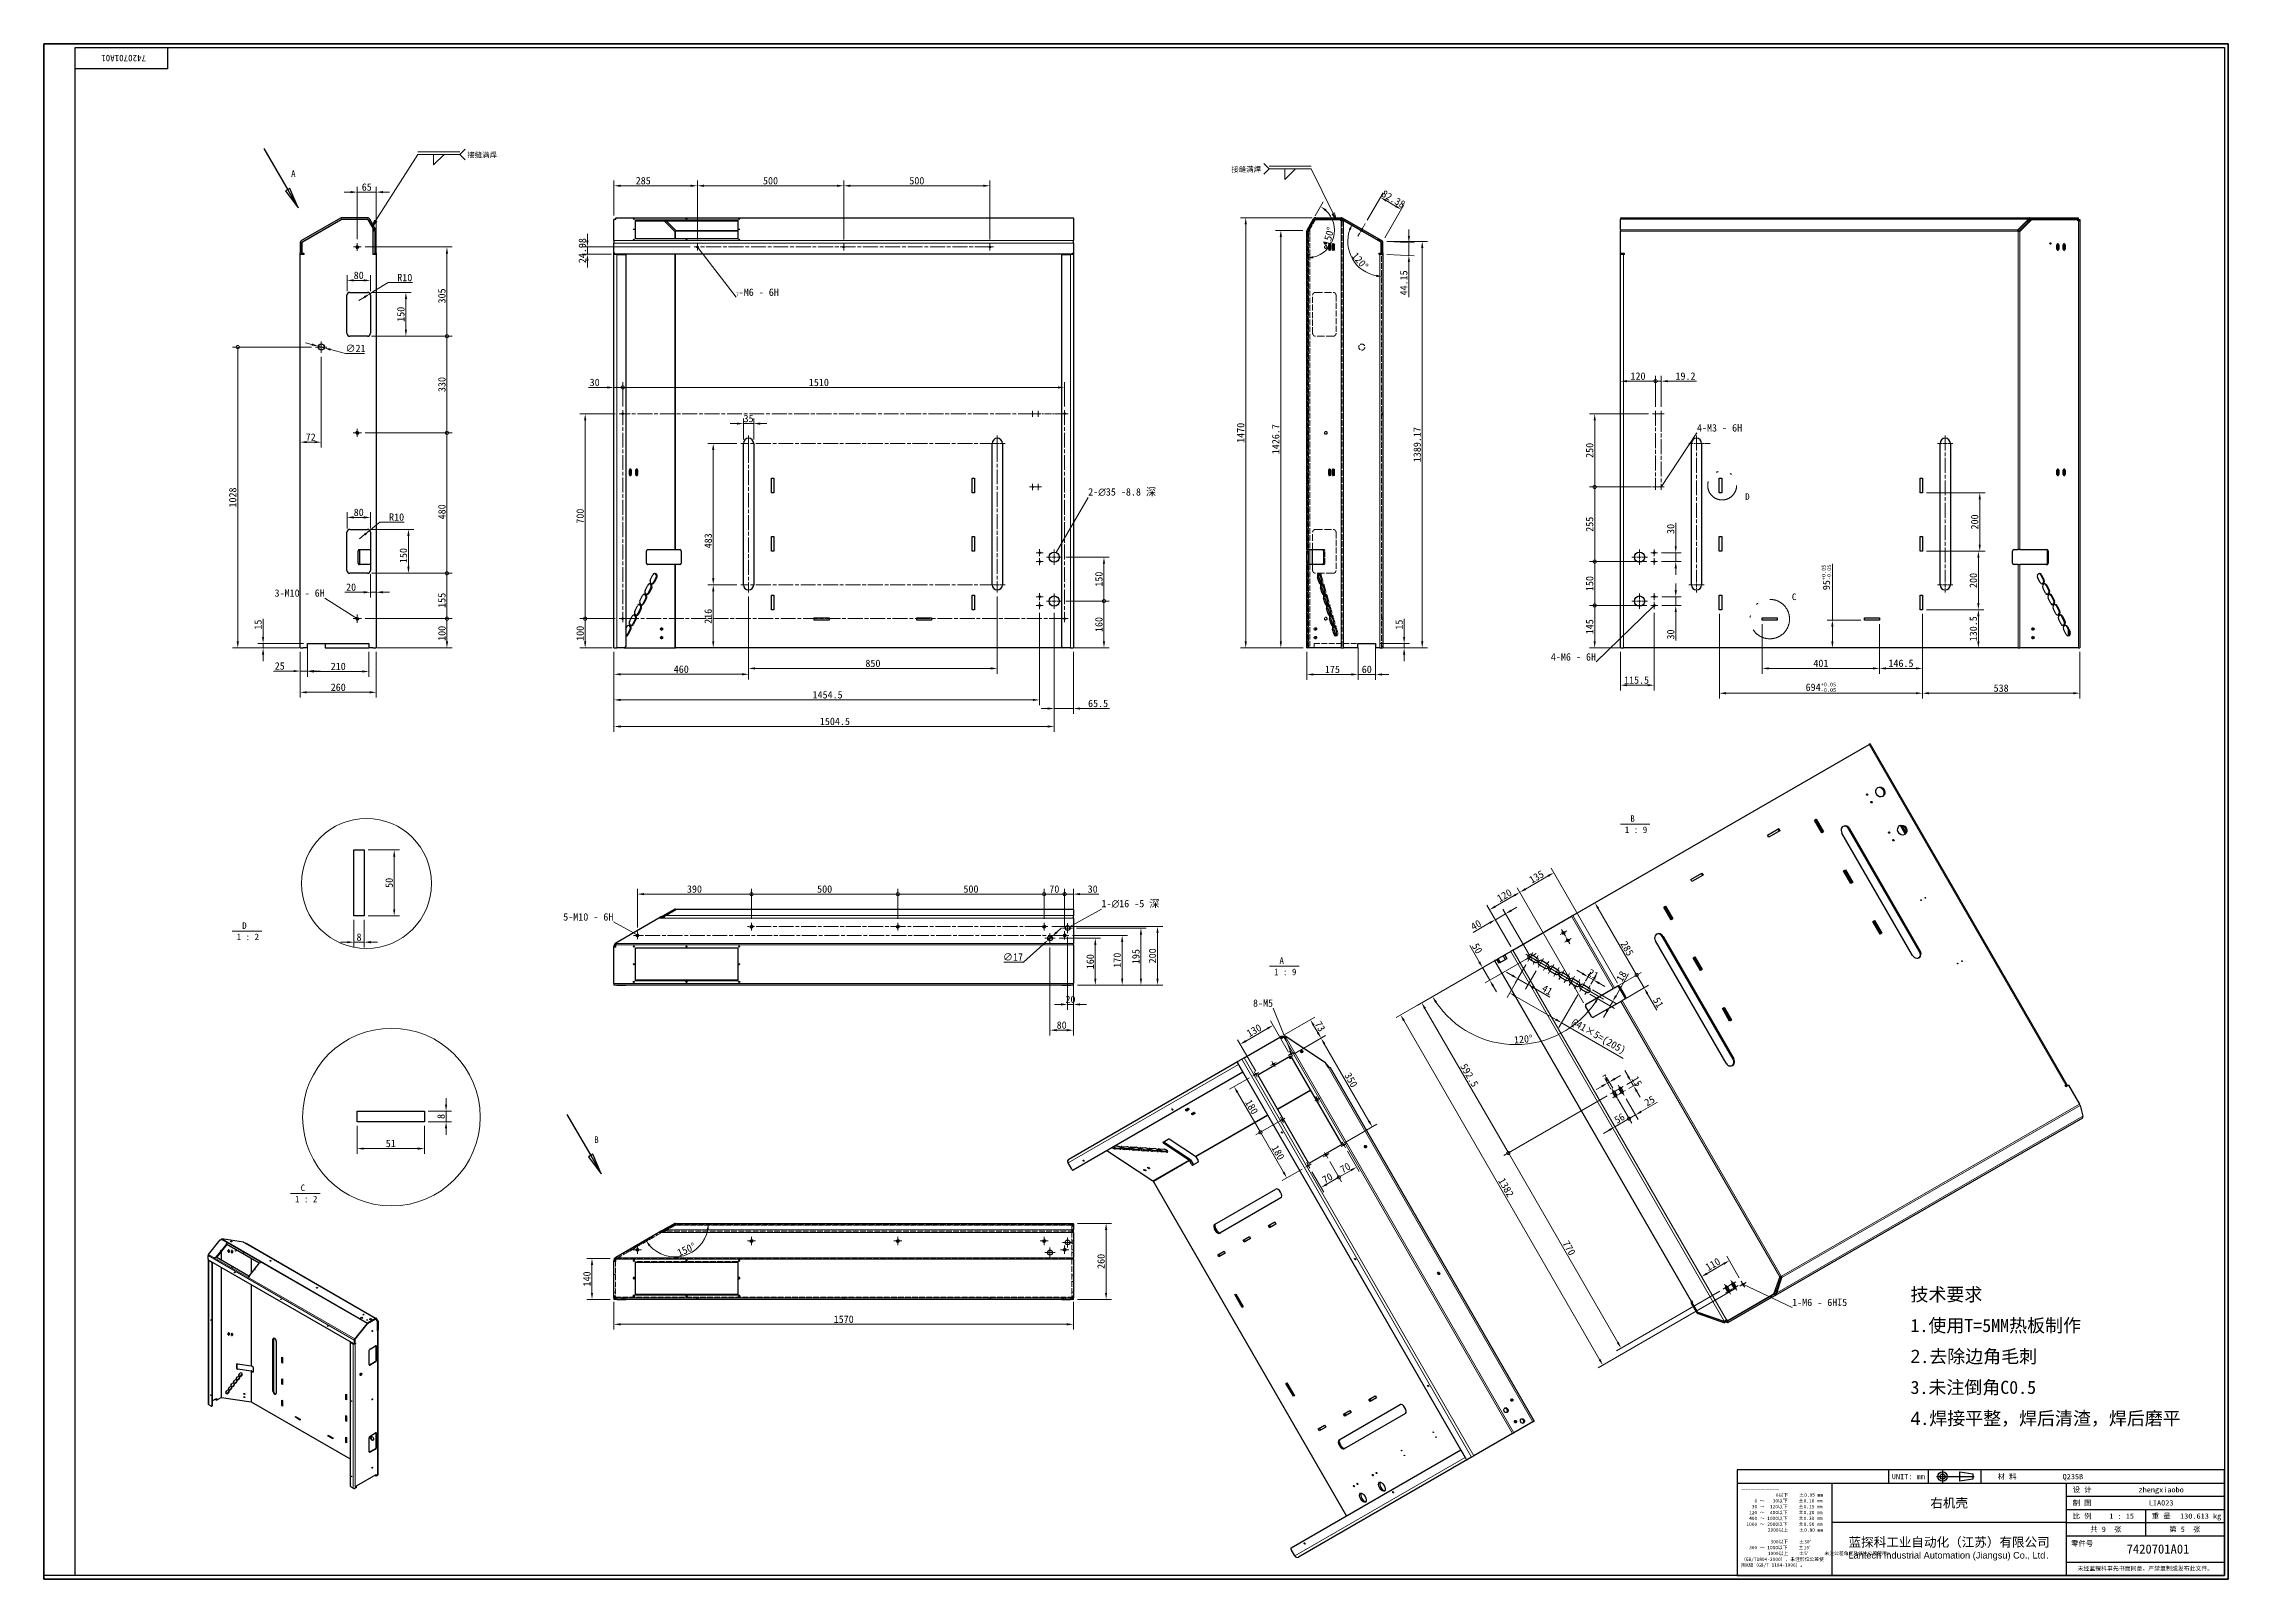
# Model space of a CAD drawing. Header units: millimetres. Extents: x 54 to 7520, y 49 to 5297.
import ezdxf
from ezdxf.enums import TextEntityAlignment as Align

# ---------------------------------------------------------------- set-up
doc = ezdxf.new("R2010")
doc.units = ezdxf.units.MM
doc.header["$LTSCALE"] = 9
for name, pattern in [('CHAIN', [0.3543, 0.2362, -0.0295, 0.0591, -0.0295]), ('DASH_DOUBLE_DOT', [0.2164, 0.1181, -0.0295, 0.0049, -0.0295, 0.0049, -0.0295]), ('DASHED', [0.2067, 0.1654, -0.0413]), ('DOTTED', [0.0482, 0.0069, -0.0413])]:
    doc.linetypes.add(name, pattern=pattern)
for name, color, linetype, lineweight in [('1', 7, 'Continuous', 18), ('可见 (ISO)', 7, 'Continuous', 25), ('可见窄的 (ISO)', 7, 'Continuous', 18), ('图框 (ISO)', 7, 'Continuous', 35), ('标题 (ISO)', 7, 'Continuous', 25), ('草图几何图元 (ISO)', 7, 'Continuous', 18)]:
    doc.layers.add(name, color=color, linetype=linetype, lineweight=lineweight)
for name, color, linetype, lineweight, true_color in [('中心标记 (ISO)', 1, 'CHAIN', 18, 0xc2ff0000), ('中心线 (ISO)', 1, 'CHAIN', 18, 0xc2ff0000), ('剖切线 (ISO)', 7, 'CHAIN', 25, 0xc2008000), ('尺寸 (ISO)', 7, 'Continuous', 18, 0xc2008000), ('局部视图边界 (ISO)', 7, 'DASH_DOUBLE_DOT', 18, 0xc2008000), ('折线 (ISO)', 7, 'Continuous', 18, 0xc2008000), ('符号 (ISO)', 7, 'Continuous', 18, 0xc2008000), ('隐藏 (ISO)', 5, 'DASHED', 18, 0xc20000ff), ('隐藏窄的 (ISO)', 5, 'DASHED', 18, 0xc20000ff)]:
    doc.layers.add(name, color=color, linetype=linetype, lineweight=lineweight, true_color=true_color)
doc.styles.add('HZ_33', font='simfang.ttf')
doc.styles.get("Standard").update_dxf_attribs({"font": 'simfang.ttf'})
doc.styles.add('文本样式164', font='SimSun.ttf')
doc.styles.add('最新国标', font='simfang.ttf')
doc.styles.add('注释文本 (ISO)', font='simfang.ttf')
doc.styles.add('添加1', font='simfang.ttf')
doc.dimstyles.new('默认 (GB)', dxfattribs={"dimscale": 9, "dimtxt": 2.8, "dimasz": 2.5, "dimexe": 2, "dimexo": 1.5, "dimgap": 0.5, "dimtad": 1, "dimtoh": 1, "dimdsep": 46, "dimtxsty": '最新国标', "dimcen": 0.09, "dimdle": 10, "dimazin": 2, "dimtfac": 0.535714, "dimtdec": 3, "dimtmove": 0, "dimatfit": 3, "dimfxl": 1, "dimtolj": 1, "dimlwd": -1, "dimlwe": -1, "dimarcsym": 0})
doc.dimstyles.new('默认 (GB)$7', dxfattribs={"dimscale": 9, "dimtxt": 2.8, "dimasz": 2.5, "dimexe": 2, "dimexo": 1.5, "dimgap": 0.5, "dimtad": 1, "dimtoh": 1, "dimdsep": 46, "dimtxsty": '最新国标', "dimcen": 0.09, "dimdle": 10, "dimazin": 2, "dimtfac": 0.535714, "dimtdec": 3, "dimtmove": 0, "dimatfit": 3, "dimfxl": 1, "dimtolj": 1, "dimlwd": -1, "dimlwe": -1, "dimarcsym": 0})

msp = doc.modelspace()

# ---------------------------------------------------------------- texts
at = {"layer": '符号 (ISO)', "char_height": 25.2}
for s, insert, width, attachment_point, line_spacing_factor, style in [('\\fFangSong|b0|i0;{\\H25.2000;}\\fSegoe UI|b0|i0;{\\H10.8000;7}\\fFangSong|b0|i0;{\\H25.2000;-M6 - 6H}', (2420.8361, 4434.309), 160.812869, 7, 0.49, '最新国标'), ('4-M3 - 6H', (5703.7253, 3970.8763), 171.466108, 7, 0.49, '最新国标'), ('2-\\fAIGDT|b0|i0;{\\H25.2000;n}\\fFangSong|b0|i0;{\\H25.2000;35 -8.8 深}', (3623.3091, 3749.8778), 257.144426, 7, 0.49, '最新国标'), ('3-M10 - 6H', (1014.3851, 3406.5248), 190.5179, 9, 0.49, '最新国标'), ('4-M6 - 6H', (5358.7459, 3188.1642), 171.466108, 9, 0.49, '最新国标'), ('5-M10 - 6H', (2000.8396, 2299.8135), 190.5179, 9, 0.49, '最新国标'), ('1-\\fAIGDT|b0|i0;{\\H25.2000;n}\\fFangSong|b0|i0;{\\H25.2000;16 -5 深}', (3668.8898, 2343.1864), 219.040842, 7, 0.49, '最新国标'), ('8-M5', (4255.1671, 2005.4077), 76.207158, 9, 0.49, '最新国标'), ('\\pxsm1.41;\\fFangSong|b0|i0;{\\H45.0000;技术要求\\P}\\fFangSong|b0|i0;{\\H45.0000;1.使用T=5MM热板制作\\P}\\fSegoe UI|b0|i0;{\\H45.0000;2}\\fFangSong|b0|i0;{\\H45.0000;.去除边角毛刺\\P}\\fFangSong|b0|i0;{\\H45.0000;3.未注倒角C0.5\\P}\\fSegoe UI|b0|i0;{\\H45.0000;4}\\fFangSong|b0|i0;{\\H45.0000;.焊接平整，焊后清渣，焊后磨平\\P}\\fSegoe UI|b0|i0;{\\H25.2000;\\P}', (6433.3997, 764.8253), 1011.489652, 4, 1.591451, '添加1'), ('1-M6 - 6H\\fAIGDT|b0|i0;{\\H25.2000;x}\\fFangSong|b0|i0;{\\H25.2000;5}', (6029.0209, 982.7425), 220.19552, 7, 0.49, '最新国标')]:
    msp.add_mtext(s, dxfattribs=dict(at, insert=insert, width=width, attachment_point=attachment_point, line_spacing_factor=line_spacing_factor, style=style))
at = {"layer": '符号 (ISO)', "char_height": 22.5, "attachment_point": 7, "style": 'HZ_33'}
for s, insert in [(' 1 : 9', (5441.9416, 2599.1075)), ('B ', (5476.0578, 2637.8989)), (' 1 : 2', (698.0966, 2233.0129)), ('D ', (732.3568, 2271.8043)), ('A ', (4276.9185, 2152.1187)), (' 1 : 9', (4243.0903, 2113.3273)), (' 1 : 2', (897.4884, 1337.2943)), ('C ', (932.1807, 1375.691))]:
    msp.add_mtext(s, dxfattribs=dict(at, insert=insert))

# ---------------------------------------------------------------- blocks, each defined once
blk = doc.blocks.new('图框 最新国标')
at = {"layer": '图框 (ISO)'}
for p, q in [((6, 7), (6, 588.5)), ((6, 588.5), (835.5, 588.5)), ((835.5, 588.5), (835.5, 5.5)), ((6, 7), (6, 5.5)), ((6, 7), (6, 5.5)), ((835.5, 5.5), (6, 5.5))]:
    blk.add_line(p, q, dxfattribs=at)
at = {"layer": '图框 (ISO)', "color": 7, "linetype": 'Continuous', "lineweight": 25}
for p, q in [((18, 587), (834, 587)), ((18, 7), (18, 587)), ((18, 587), (834, 587)), ((53, 587), (53, 579)), ((834, 587), (834, 7)), ((834, 587), (834, 7)), ((53, 579), (18, 579)), ((834, 7), (6, 7)), ((834, 7), (18, 7))]:
    blk.add_line(p, q, dxfattribs=at)
at = {"layer": '图框 (ISO)', "flags": 4}
blk.add_attdef('7420701A01 ', text='', height=2.5, rotation=180, dxfattribs=at).set_placement((35.5, 583), align=Align.MIDDLE_CENTER)
blk = doc.blocks.new('标题栏 最新国标')
at = {"layer": '标题 (ISO)'}
for p, q in [((381.98, -183.84), (196.98, -183.84)), ((196.98, -183.84), (196.98, -223.84)), ((196.98, -188.84), (381.98, -188.84)), ((232.98, -188.84), (232.98, -223.84)), ((254.48, -183.84), (254.48, -188.84)), ((269.48, -183.84), (269.48, -188.84)), ((281.48, -188.09), (281.48, -184.59)), ((281.48, -184.59), (286.48, -185.34)), ((286.48, -187.34), (281.48, -188.09)), ((286.48, -185.34), (286.48, -187.34)), ((289.48, -183.84), (289.48, -188.84)), ((321.98, -188.84), (321.98, -223.84)), ((381.98, -223.84), (381.98, -183.84)), ((383.48, -183.84), (383.48, -225.34)), ((321.98, -193.84), (381.98, -193.84)), ((321.98, -198.84), (381.98, -198.84)), ((351.98, -198.84), (351.98, -208.84)), ((321.98, -203.84), (232.98, -203.84)), ((321.98, -203.84), (381.98, -203.84)), ((321.98, -208.84), (381.98, -208.84)), ((196.98, -223.84), (381.98, -223.84)), ((321.98, -218.84), (381.98, -218.84)), ((383.48, -225.34), (196.98, -225.34))]:
    blk.add_line(p, q, dxfattribs=at)
at = {"layer": '标题 (ISO)', "linetype": 'CHAIN', "ltscale": 15.834605}
blk.add_line((272.73, -186.34), (286.98, -186.34), dxfattribs=at)
at = {"layer": '标题 (ISO)', "linetype": 'CHAIN', "ltscale": 5.000333}
blk.add_line((274.98, -184.09), (274.98, -188.59), dxfattribs=at)
at = {"layer": '标题 (ISO)'}
for radius in [1.75, 1]:
    blk.add_circle((274.98, -186.34), radius, dxfattribs=at)
at = {"layer": '1', "style": '文本样式164'}
for s, p in [('UNIT: mm', (261.98, -186.34)), ('材 料', (299.48, -186.34)), ('设 计', (327.98, -191.34)), ('制 图', (327.98, -196.34)), ('比 例', (327.98, -201.34)), ('共 9  张', (336.98, -206.34)), ('重 量', (357.98, -201.34)), ('第 5  张', (366.98, -206.34))]:
    blk.add_text(s, height=2, dxfattribs=at).set_placement(p, align=Align.MIDDLE_CENTER)
at = {"layer": '标题 (ISO)', "style": '注释文本 (ISO)'}
for s, insert, char_height, attachment_point, line_spacing_factor in [('————————\\P}\\fSimSun|b0|i0;{\\H1.3000;             6以下    ±0.05 mm\\P}\\fSimSun|b0|i0;{\\H1.3000;     6 ～   30以下    ±0.10 mm\\P}\\fSimSun|b0|i0;{\\H1.3000;    30 ～  120以下    ±0.15 mm\\P}\\fSimSun|b0|i0;{\\H1.3000;   120 ～  400以下    ±0.20 mm\\P}\\fSimSun|b0|i0;{\\H1.3000;   400 ～ 1000以下    ±0.30 mm\\P}\\fSimSun|b0|i0;{\\H1.3000;  1000 ～ 2000以下    ±0.50 mm\\P}\\fSimSun|b0|i0;{\\H1.3000;          2000以上    ±0.80 mm\\P}\\fSimSun|b0|i0;{\\H1.3000;\\P}\\fSimSun|b0|i0;{\\H1.3000;           300以下    ±30′\\P}\\fSimSun|b0|i0;{\\H1.3000;   300 ～ 1000以下    ±15′\\P}\\fSimSun|b0|i0;{\\H1.3000;          1000以上    ±5′}\\fSimSun|b0|i0;{\\H1.3000;      未注公差角度及线性公差使用m\\P}\\fSimSun|b0|i0;{\\H1.3000;（GB/T1804-2000），未注形位公差使\\P}\\fSimSun|b0|i0;{\\H1.3000;用K级（GB/T 1184-1996）。\\P}\\fSimSun|b0|i0;{\\H1.3000;—————————', (198.48, -206.63), 1.3, 4, 1.023913), ('\\pxsm0.94;\\fMicrosoft YaHei|b0|i0;{\\H3.5000;蓝探科工业自动化（江苏）有限公司\\P}\\fArial|b0|i0;{\\H2.5000;Lantech Industrial Automation (Jiangsu) Co., Ltd}\\fFangSong|b0|i0;{\\H2.5000;.}', (277.48, -213.84), 2, 5, 0.978695)]:
    blk.add_mtext(s, dxfattribs=dict(at, insert=insert, char_height=char_height, attachment_point=attachment_point, line_spacing_factor=line_spacing_factor))
at = {"layer": '标题 (ISO)', "attachment_point": 5, "style": '注释文本 (ISO)'}
for s, insert, char_height in [('\\fFangSong|b0|i0;LIA023', (357.98, -196.34), 2), ('\\fFangSong|b0|i0;零件号', (327.98, -211.84), 2), ('\\fSimSun|b0|i0;{\\H1.6000;未经蓝探科事先书面同意，严禁复制或发布此文件。}', (351.98, -221.34), 1.6)]:
    blk.add_mtext(s, dxfattribs=dict(at, insert=insert, char_height=char_height))
at = {"layer": '标题 (ISO)', "flags": 4}
for tag, height, p in [('Q235B', 2, (324.48, -186.34)), ('zhengxiaobo', 2, (357.98, -191.34)), ('右机壳', 3.5, (277.48, -196.34)), ('1 : 15', 2, (342.98, -201.34)), ('130.613 kg', 2, (372.98, -201.34)), ('7420701A01 ', 3.5, (357.98, -213.84))]:
    blk.add_attdef(tag, text='', height=height, dxfattribs=at).set_placement(p, align=Align.MIDDLE_CENTER)
blk = doc.blocks.new('二维转换剖视图0')
at = {"layer": '剖切线 (ISO)', "linetype": 'Continuous'}
for p, q in [((89.64, 548.67), (98.64, 533.08)), ((99.51, 533.58), (97.78, 532.58)), ((97.78, 532.58), (102.64, 526.15)), ((98.64, 533.08), (102.64, 526.15)), ((102.64, 526.15), (99.51, 533.58))]:
    blk.add_line(p, q, dxfattribs=at)
at = {"layer": '剖切线 (ISO)', "linetype": 'Continuous', "flags": 128}
blk.add_lwpolyline([(97.78, 532.58), (102.64, 526.15), (99.51, 533.58), (97.78, 532.58)], dxfattribs=at)
at = {"layer": '剖切线 (ISO)'}
blk.add_solid([(97.78, 532.58), (102.64, 526.15), (99.51, 533.58), (97.78, 532.58)], dxfattribs=at)
at = {"layer": '剖切线 (ISO)', "insert": (99.94, 537.86), "char_height": 2.5, "attachment_point": 7, "style": 'HZ_33'}
blk.add_mtext('A', dxfattribs=at)
blk = doc.blocks.new('二维转换剖视图1')
at = {"layer": '剖切线 (ISO)', "linetype": 'Continuous'}
for p, q in [((204.7, 181.99), (213.7, 166.4)), ((214.57, 166.9), (212.83, 165.9)), ((212.83, 165.9), (217.7, 159.48)), ((213.7, 166.4), (217.7, 159.48)), ((217.7, 159.48), (214.57, 166.9))]:
    blk.add_line(p, q, dxfattribs=at)
at = {"layer": '剖切线 (ISO)', "linetype": 'Continuous', "flags": 128}
blk.add_lwpolyline([(212.83, 165.9), (217.7, 159.48), (214.57, 166.9), (212.83, 165.9)], dxfattribs=at)
at = {"layer": '剖切线 (ISO)'}
blk.add_solid([(212.83, 165.9), (217.7, 159.48), (214.57, 166.9), (212.83, 165.9)], dxfattribs=at)
at = {"layer": '剖切线 (ISO)', "insert": (215.03, 171.19), "char_height": 2.5, "attachment_point": 7, "style": 'HZ_33'}
blk.add_mtext('B', dxfattribs=at)
blk = doc.blocks.new('*D7')
at = {"layer": 'Defpoints', "color": 0}
for p in [(2462.8, 3421.4), (2002.8, 3231.9), (2462.8, 3141.9)]:
    blk.add_point(p, dxfattribs=at)
at = {"layer": '尺寸 (ISO)', "color": 116, "true_color": 0x000000}
for p, q in [((2462.8, 3407.9), (2462.8, 3123.9)), ((2002.8, 3218.4), (2002.8, 3123.9)), ((2025.3, 3141.9), (2440.3, 3141.9))]:
    blk.add_line(p, q, dxfattribs=at)
for points in [[(2025.3, 3145.6), (2025.3, 3138.1), (2002.8, 3141.9)], [(2440.3, 3145.6), (2440.3, 3138.1), (2462.8, 3141.9)]]:
    blk.add_solid(points, dxfattribs=at)
at = {"layer": '尺寸 (ISO)', "insert": (2232.8, 3159.1), "char_height": 25.2, "attachment_point": 5, "style": '最新国标'}
blk.add_mtext('\\A1;460', dxfattribs=at)
blk = doc.blocks.new('*D8')
at = {"layer": 'Defpoints', "color": 0}
for p in [(2462.8, 3421.4), (3312.8, 3421.4), (3312.8, 3161.9)]:
    blk.add_point(p, dxfattribs=at)
at = {"layer": '尺寸 (ISO)', "color": 116, "true_color": 0x000000}
for p, q in [((2462.8, 3407.9), (2462.8, 3143.9)), ((3312.8, 3407.9), (3312.8, 3143.9)), ((2485.3, 3161.9), (3290.3, 3161.9))]:
    blk.add_line(p, q, dxfattribs=at)
for points in [[(2485.3, 3165.6), (2485.3, 3158.1), (2462.8, 3161.9)], [(3290.3, 3165.6), (3290.3, 3158.1), (3312.8, 3161.9)]]:
    blk.add_solid(points, dxfattribs=at)
at = {"layer": '尺寸 (ISO)', "insert": (2887.8, 3179.1), "char_height": 25.2, "attachment_point": 5, "style": '最新国标'}
blk.add_mtext('\\A1;850', dxfattribs=at)
blk = doc.blocks.new('*D9')
at = {"layer": 'Defpoints', "color": 0}
for p in [(3457.3, 3364.9), (2002.8, 3231.9), (3457.3, 3054.3)]:
    blk.add_point(p, dxfattribs=at)
at = {"layer": '尺寸 (ISO)', "color": 116, "true_color": 0x000000}
for p, q in [((3457.3, 3351.4), (3457.3, 3036.3)), ((2002.8, 3218.4), (2002.8, 3036.3)), ((2025.3, 3054.3), (3434.8, 3054.3))]:
    blk.add_line(p, q, dxfattribs=at)
for points in [[(2025.3, 3058), (2025.3, 3050.5), (2002.8, 3054.3)], [(3434.8, 3058), (3434.8, 3050.5), (3457.3, 3054.3)]]:
    blk.add_solid(points, dxfattribs=at)
at = {"layer": '尺寸 (ISO)', "insert": (2732.8, 3071.6), "char_height": 25.2, "attachment_point": 5, "style": '最新国标'}
blk.add_mtext('\\A1;1454.5', dxfattribs=at)
blk = doc.blocks.new('*D10')
at = {"layer": 'Defpoints', "color": 0}
for p in [(3507.3, 3365.4), (2002.8, 3231.9), (3507.3, 2963.4)]:
    blk.add_point(p, dxfattribs=at)
at = {"layer": '尺寸 (ISO)', "color": 116, "true_color": 0x000000}
for p, q in [((3507.3, 3351.9), (3507.3, 2945.4)), ((2002.8, 3218.4), (2002.8, 2945.4)), ((2025.3, 2963.4), (3484.8, 2963.4))]:
    blk.add_line(p, q, dxfattribs=at)
for points in [[(2025.3, 2967.2), (2025.3, 2959.7), (2002.8, 2963.4)], [(3484.8, 2967.2), (3484.8, 2959.7), (3507.3, 2963.4)]]:
    blk.add_solid(points, dxfattribs=at)
at = {"layer": '尺寸 (ISO)', "insert": (2757.8, 2980.8), "char_height": 25.2, "attachment_point": 5, "style": '最新国标'}
blk.add_mtext('\\A1;1504.5', dxfattribs=at)
blk = doc.blocks.new('*D11')
at = {"layer": 'Defpoints', "color": 0}
for p in [(2342.1, 3930.9), (2436.3, 3930.9), (2436.3, 3447.9)]:
    blk.add_point(p, dxfattribs=at)
at = {"layer": '尺寸 (ISO)', "color": 116, "true_color": 0x000000}
for p, q in [((2422.8, 3930.9), (2324.1, 3930.9)), ((2342.1, 3470.4), (2342.1, 3908.4)), ((2422.8, 3447.9), (2324.1, 3447.9))]:
    blk.add_line(p, q, dxfattribs=at)
for points in [[(2338.3, 3908.4), (2345.8, 3908.4), (2342.1, 3930.9)], [(2338.3, 3470.4), (2345.8, 3470.4), (2342.1, 3447.9)]]:
    blk.add_solid(points, dxfattribs=at)
at = {"layer": '尺寸 (ISO)', "insert": (2324.8, 3597.9), "char_height": 25.2, "attachment_point": 5, "rotation": 90, "style": '最新国标'}
blk.add_mtext('\\A1;483', dxfattribs=at)
blk = doc.blocks.new('*D12')
at = {"layer": 'Defpoints', "color": 0}
for p in [(2480.3, 3998.4), (2445.3, 3930.9), (2480.3, 3930.9)]:
    blk.add_point(p, dxfattribs=at)
at = {"layer": '尺寸 (ISO)', "color": 116, "true_color": 0x000000}
for p, q in [((2422.8, 3998.4), (2400.3, 3998.4)), ((2445.3, 3944.4), (2445.3, 4016.4)), ((2445.3, 3998.4), (2480.3, 3998.4)), ((2480.3, 3944.4), (2480.3, 4016.4)), ((2502.8, 3998.4), (2525.3, 3998.4))]:
    blk.add_line(p, q, dxfattribs=at)
for points in [[(2422.8, 4002.1), (2422.8, 3994.6), (2445.3, 3998.4)], [(2502.8, 4002.1), (2502.8, 3994.6), (2480.3, 3998.4)]]:
    blk.add_solid(points, dxfattribs=at)
at = {"layer": '尺寸 (ISO)', "insert": (2462.8, 4015.6), "char_height": 25.2, "attachment_point": 5, "style": '最新国标'}
blk.add_mtext('\\A1;35', dxfattribs=at)
blk = doc.blocks.new('*D13')
at = {"layer": 'Defpoints', "color": 0}
for p in [(6474.2, 3362.4), (7012.2, 3231.9), (6474.2, 3077.2)]:
    blk.add_point(p, dxfattribs=at)
at = {"layer": '尺寸 (ISO)', "color": 116, "true_color": 0x000000}
for p, q in [((6474.2, 3348.9), (6474.2, 3059.2)), ((7012.2, 3218.4), (7012.2, 3059.2)), ((6989.7, 3077.2), (6496.7, 3077.2))]:
    blk.add_line(p, q, dxfattribs=at)
for points in [[(6496.7, 3080.9), (6496.7, 3073.4), (6474.2, 3077.2)], [(6989.7, 3080.9), (6989.7, 3073.4), (7012.2, 3077.2)]]:
    blk.add_solid(points, dxfattribs=at)
at = {"layer": '尺寸 (ISO)', "insert": (6743.2, 3094.4), "char_height": 25.2, "attachment_point": 5, "style": '最新国标'}
blk.add_mtext('\\A1;538', dxfattribs=at)
blk = doc.blocks.new('*D14')
at = {"layer": 'Defpoints', "color": 0}
for p in [(5780.2, 3362.4), (6474.2, 3362.4), (6474.2, 3077.2)]:
    blk.add_point(p, dxfattribs=at)
at = {"layer": '尺寸 (ISO)', "color": 116, "true_color": 0x000000}
for p, q in [((5780.2, 3348.9), (5780.2, 3059.2)), ((6474.2, 3348.9), (6474.2, 3059.2)), ((5802.7, 3077.2), (6451.7, 3077.2))]:
    blk.add_line(p, q, dxfattribs=at)
for points in [[(5802.7, 3080.9), (5802.7, 3073.4), (5780.2, 3077.2)], [(6451.7, 3080.9), (6451.7, 3073.4), (6474.2, 3077.2)]]:
    blk.add_solid(points, dxfattribs=at)
at = {"layer": '尺寸 (ISO)', "insert": (6127.2, 3097.6), "char_height": 25.2, "attachment_point": 5, "style": '最新国标'}
blk.add_mtext('\\A1;694{\\H13.499999;\\S+0.05^-0.05;}', dxfattribs=at)
blk = doc.blocks.new('*D15')
at = {"layer": 'Defpoints', "color": 0}
for p in [(5926.7, 3326.9), (6327.7, 3326.9), (6327.7, 3161.9)]:
    blk.add_point(p, dxfattribs=at)
at = {"layer": '尺寸 (ISO)', "color": 116, "true_color": 0x000000}
for p, q in [((5926.7, 3313.4), (5926.7, 3143.9)), ((6327.7, 3313.4), (6327.7, 3143.9)), ((5949.2, 3161.9), (6305.2, 3161.9))]:
    blk.add_line(p, q, dxfattribs=at)
for points in [[(5949.2, 3165.6), (5949.2, 3158.1), (5926.7, 3161.9)], [(6305.2, 3165.6), (6305.2, 3158.1), (6327.7, 3161.9)]]:
    blk.add_solid(points, dxfattribs=at)
at = {"layer": '尺寸 (ISO)', "insert": (6127.2, 3179.1), "char_height": 25.2, "attachment_point": 5, "style": '最新国标'}
blk.add_mtext('\\A1;401', dxfattribs=at)
blk = doc.blocks.new('*D16')
at = {"layer": 'Defpoints', "color": 0}
for p in [(6474.2, 3362.4), (6327.7, 3326.9), (6474.2, 3161.9)]:
    blk.add_point(p, dxfattribs=at)
at = {"layer": '尺寸 (ISO)', "color": 116, "true_color": 0x000000}
for p, q in [((6327.7, 3313.4), (6327.7, 3143.9)), ((6474.2, 3348.9), (6474.2, 3143.9)), ((6350.2, 3161.9), (6451.7, 3161.9))]:
    blk.add_line(p, q, dxfattribs=at)
for points in [[(6350.2, 3165.6), (6350.2, 3158.1), (6327.7, 3161.9)], [(6451.7, 3165.6), (6451.7, 3158.1), (6474.2, 3161.9)]]:
    blk.add_solid(points, dxfattribs=at)
at = {"layer": '尺寸 (ISO)', "insert": (6400.9, 3179.2), "char_height": 25.2, "attachment_point": 5, "style": '最新国标'}
blk.add_mtext('\\A1;146.5', dxfattribs=at)
blk = doc.blocks.new('*D17')
at = {"layer": 'Defpoints', "color": 0}
for p in [(6276.7, 3326.9), (6166.5, 3231.9), (6249.3, 3231.9)]:
    blk.add_point(p, dxfattribs=at)
at = {"layer": '尺寸 (ISO)', "color": 116, "true_color": 0x000000}
for p, q in [((6166.5, 3326.9), (6166.5, 3518.8)), ((6263.2, 3326.9), (6148.5, 3326.9)), ((6166.5, 3254.4), (6166.5, 3304.4))]:
    blk.add_line(p, q, dxfattribs=at)
for points in [[(6162.8, 3304.4), (6170.3, 3304.4), (6166.5, 3326.9)], [(6162.8, 3254.4), (6170.3, 3254.4), (6166.5, 3231.9)]]:
    blk.add_solid(points, dxfattribs=at)
at = {"layer": '尺寸 (ISO)', "insert": (6146, 3472.8), "char_height": 25.2, "attachment_point": 5, "rotation": 90, "style": '最新国标'}
blk.add_mtext('\\A1;95{\\H13.499999;\\S+0.05^-0.05;}', dxfattribs=at)
blk = doc.blocks.new('*D18')
at = {"layer": 'Defpoints', "color": 0}
for p in [(6474.2, 3362.4), (6657.3, 3231.9), (6665.5, 3231.9)]:
    blk.add_point(p, dxfattribs=at)
at = {"layer": '尺寸 (ISO)', "color": 116, "true_color": 0x000000}
for p, q in [((6487.7, 3362.4), (6683.5, 3362.4)), ((6665.5, 3339.9), (6665.5, 3254.4))]:
    blk.add_line(p, q, dxfattribs=at)
for points in [[(6661.7, 3339.9), (6669.2, 3339.9), (6665.5, 3362.4)], [(6661.7, 3254.4), (6669.2, 3254.4), (6665.5, 3231.9)]]:
    blk.add_solid(points, dxfattribs=at)
at = {"layer": '尺寸 (ISO)', "insert": (6648.2, 3297.4), "char_height": 25.2, "attachment_point": 5, "rotation": 90, "style": '最新国标'}
blk.add_mtext('\\A1;130.5', dxfattribs=at)
blk = doc.blocks.new('*D19')
at = {"layer": 'Defpoints', "color": 0}
for p in [(6474.2, 3562.4), (6665.5, 3562.4), (6474.2, 3362.4)]:
    blk.add_point(p, dxfattribs=at)
at = {"layer": '尺寸 (ISO)', "color": 116, "true_color": 0x000000}
for p, q in [((6487.7, 3562.4), (6683.5, 3562.4)), ((6665.5, 3384.9), (6665.5, 3539.9)), ((6487.7, 3362.4), (6683.5, 3362.4))]:
    blk.add_line(p, q, dxfattribs=at)
for points in [[(6661.7, 3539.9), (6669.2, 3539.9), (6665.5, 3562.4)], [(6661.7, 3384.9), (6669.2, 3384.9), (6665.5, 3362.4)]]:
    blk.add_solid(points, dxfattribs=at)
at = {"layer": '尺寸 (ISO)', "insert": (6648.2, 3462.4), "char_height": 25.2, "attachment_point": 5, "rotation": 90, "style": '最新国标'}
blk.add_mtext('\\A1;200', dxfattribs=at)
blk = doc.blocks.new('*D20')
at = {"layer": 'Defpoints', "color": 0}
for p in [(6474.2, 3762.4), (6670.2, 3762.4), (6474.2, 3562.4)]:
    blk.add_point(p, dxfattribs=at)
at = {"layer": '尺寸 (ISO)', "color": 116, "true_color": 0x000000}
for p, q in [((6487.7, 3762.4), (6688.2, 3762.4)), ((6670.2, 3584.9), (6670.2, 3739.9)), ((6487.7, 3562.4), (6688.2, 3562.4))]:
    blk.add_line(p, q, dxfattribs=at)
for points in [[(6666.4, 3739.9), (6673.9, 3739.9), (6670.2, 3762.4)], [(6666.4, 3584.9), (6673.9, 3584.9), (6670.2, 3562.4)]]:
    blk.add_solid(points, dxfattribs=at)
at = {"layer": '尺寸 (ISO)', "insert": (6652.9, 3662.4), "char_height": 25.2, "attachment_point": 5, "rotation": 90, "style": '最新国标'}
blk.add_mtext('\\A1;200', dxfattribs=at)
blk = doc.blocks.new('_DotSmall')
at = {"color": 0, "linetype": 'ByBlock', "const_width": 0.5}
blk.add_lwpolyline([(-0.0625, 0, 1), (0.0625, 0, 1)], format="xyb", close=True, dxfattribs=at)
blk = doc.blocks.new('*D21')
at = {"layer": 'Defpoints', "color": 0}
for p in [(3533.8, 3391.9), (3677.3, 3391.9), (3562.8, 3231.9)]:
    blk.add_point(p, dxfattribs=at)
at = {"layer": '尺寸 (ISO)', "color": 116, "true_color": 0x000000}
for p, q in [((3547.3, 3391.9), (3695.3, 3391.9)), ((3677.3, 3254.4), (3677.3, 3391.9)), ((3576.3, 3231.9), (3695.3, 3231.9))]:
    blk.add_line(p, q, dxfattribs=at)
blk.add_solid([(3673.6, 3254.4), (3681.1, 3254.4), (3677.3, 3231.9)], dxfattribs=at)
at = {"layer": '尺寸 (ISO)', "color": 116, "true_color": 0x000000, "xscale": 22.5, "yscale": 22.5, "zscale": 22.5, "rotation": 90}
blk.add_blockref('_DotSmall', (3677.3, 3391.9), dxfattribs=at)
at = {"layer": '尺寸 (ISO)', "insert": (3660.1, 3311.9), "char_height": 25.2, "attachment_point": 5, "rotation": 90, "style": '最新国标'}
blk.add_mtext('\\A1;160', dxfattribs=at)
blk = doc.blocks.new('*D23')
at = {"layer": 'Defpoints', "color": 0}
for p in [(3533.8, 3541.9), (3677.3, 3541.9), (3533.8, 3391.9)]:
    blk.add_point(p, dxfattribs=at)
at = {"layer": '尺寸 (ISO)', "color": 116, "true_color": 0x000000}
for p, q in [((3547.3, 3541.9), (3695.3, 3541.9)), ((3677.3, 3391.9), (3677.3, 3519.4)), ((3547.3, 3391.9), (3695.3, 3391.9))]:
    blk.add_line(p, q, dxfattribs=at)
blk.add_solid([(3673.6, 3519.4), (3681.1, 3519.4), (3677.3, 3541.9)], dxfattribs=at)
at = {"layer": '尺寸 (ISO)', "color": 116, "true_color": 0x000000, "xscale": 22.5, "yscale": 22.5, "zscale": 22.5, "rotation": 270}
blk.add_blockref('_DotSmall', (3677.3, 3391.9), dxfattribs=at)
at = {"layer": '尺寸 (ISO)', "insert": (3660.1, 3466.9), "char_height": 25.2, "attachment_point": 5, "rotation": 90, "style": '最新国标'}
blk.add_mtext('\\A1;150', dxfattribs=at)
blk = doc.blocks.new('*D24')
at = {"layer": 'Defpoints', "color": 0}
for p in [(3507.3, 3365.4), (3572.8, 3231.9), (3572.8, 3024.9)]:
    blk.add_point(p, dxfattribs=at)
at = {"layer": '尺寸 (ISO)', "color": 116, "true_color": 0x000000}
for p, q in [((3507.3, 3351.9), (3507.3, 3006.9)), ((3572.8, 3218.4), (3572.8, 3006.9)), ((3484.8, 3024.9), (3462.3, 3024.9)), ((3507.3, 3024.9), (3572.8, 3024.9)), ((3595.3, 3024.9), (3696.5, 3024.9))]:
    blk.add_line(p, q, dxfattribs=at)
for points in [[(3484.8, 3028.6), (3484.8, 3021.1), (3507.3, 3024.9)], [(3595.3, 3028.6), (3595.3, 3021.1), (3572.8, 3024.9)]]:
    blk.add_solid(points, dxfattribs=at)
at = {"layer": '尺寸 (ISO)', "insert": (3657.2, 3042.2), "char_height": 25.2, "attachment_point": 5, "style": '最新国标'}
blk.add_mtext('\\A1;65.5', dxfattribs=at)
blk = doc.blocks.new('*D25')
at = {"layer": 'Defpoints', "color": 0}
for p in [(5354.2, 3376.9), (5545.7, 3376.9), (5452.2, 3231.9)]:
    blk.add_point(p, dxfattribs=at)
at = {"layer": '尺寸 (ISO)', "color": 116, "true_color": 0x000000}
for p, q in [((5532.2, 3376.9), (5336.2, 3376.9)), ((5354.2, 3254.4), (5354.2, 3376.9)), ((5438.7, 3231.9), (5336.2, 3231.9))]:
    blk.add_line(p, q, dxfattribs=at)
blk.add_solid([(5350.5, 3254.4), (5358, 3254.4), (5354.2, 3231.9)], dxfattribs=at)
at = {"layer": '尺寸 (ISO)', "color": 116, "true_color": 0x000000, "xscale": 22.5, "yscale": 22.5, "zscale": 22.5, "rotation": 90}
blk.add_blockref('_DotSmall', (5354.2, 3376.9), dxfattribs=at)
at = {"layer": '尺寸 (ISO)', "insert": (5337, 3304.4), "char_height": 25.2, "attachment_point": 5, "rotation": 90, "style": '最新国标'}
blk.add_mtext('\\A1;145', dxfattribs=at)
blk = doc.blocks.new('*D26')
at = {"layer": 'Defpoints', "color": 0}
for p in [(5354.2, 3526.9), (5546.2, 3526.9), (5545.7, 3376.9)]:
    blk.add_point(p, dxfattribs=at)
at = {"layer": '尺寸 (ISO)', "color": 116, "true_color": 0x000000}
for p, q in [((5532.7, 3526.9), (5336.2, 3526.9)), ((5354.2, 3376.9), (5354.2, 3526.9)), ((5532.2, 3376.9), (5336.2, 3376.9))]:
    blk.add_line(p, q, dxfattribs=at)
at = {"layer": '尺寸 (ISO)', "color": 116, "true_color": 0x000000, "xscale": 22.5, "yscale": 22.5, "zscale": 22.5}
for p, rotation in [((5354.2, 3526.9), 90), ((5354.2, 3376.9), 270)]:
    blk.add_blockref('_DotSmall', p, dxfattribs=dict(at, rotation=rotation))
at = {"layer": '尺寸 (ISO)', "insert": (5337, 3451.9), "char_height": 25.2, "attachment_point": 5, "rotation": 90, "style": '最新国标'}
blk.add_mtext('\\A1;150', dxfattribs=at)
blk = doc.blocks.new('*D27')
at = {"layer": 'Defpoints', "color": 0}
for p in [(5354.2, 3781.9), (5562.2, 3781.9), (5546.2, 3526.9)]:
    blk.add_point(p, dxfattribs=at)
at = {"layer": '尺寸 (ISO)', "color": 116, "true_color": 0x000000}
for p, q in [((5548.7, 3781.9), (5336.2, 3781.9)), ((5354.2, 3526.9), (5354.2, 3781.9)), ((5532.7, 3526.9), (5336.2, 3526.9))]:
    blk.add_line(p, q, dxfattribs=at)
at = {"layer": '尺寸 (ISO)', "color": 116, "true_color": 0x000000, "xscale": 22.5, "yscale": 22.5, "zscale": 22.5}
for p, rotation in [((5354.2, 3781.9), 90), ((5354.2, 3526.9), 270)]:
    blk.add_blockref('_DotSmall', p, dxfattribs=dict(at, rotation=rotation))
at = {"layer": '尺寸 (ISO)', "insert": (5337, 3654.4), "char_height": 25.2, "attachment_point": 5, "rotation": 90, "style": '最新国标'}
blk.add_mtext('\\A1;255', dxfattribs=at)
blk = doc.blocks.new('*D28')
at = {"layer": 'Defpoints', "color": 0}
for p in [(5354.2, 4031.9), (5551.9, 4031.9), (5562.2, 3781.9)]:
    blk.add_point(p, dxfattribs=at)
at = {"layer": '尺寸 (ISO)', "color": 116, "true_color": 0x000000}
for p, q in [((5538.4, 4031.9), (5336.2, 4031.9)), ((5354.2, 3781.9), (5354.2, 4009.4)), ((5548.7, 3781.9), (5336.2, 3781.9))]:
    blk.add_line(p, q, dxfattribs=at)
blk.add_solid([(5350.5, 4009.4), (5358, 4009.4), (5354.2, 4031.9)], dxfattribs=at)
at = {"layer": '尺寸 (ISO)', "color": 116, "true_color": 0x000000, "xscale": 22.5, "yscale": 22.5, "zscale": 22.5, "rotation": 270}
blk.add_blockref('_DotSmall', (5354.2, 3781.9), dxfattribs=at)
at = {"layer": '尺寸 (ISO)', "insert": (5337, 3906.9), "char_height": 25.2, "attachment_point": 5, "rotation": 90, "style": '最新国标'}
blk.add_mtext('\\A1;250', dxfattribs=at)
blk = doc.blocks.new('*D29')
at = {"layer": 'Defpoints', "color": 0}
for p in [(5569.1, 3556.9), (5569.1, 3526.9), (5631.2, 3526.9)]:
    blk.add_point(p, dxfattribs=at)
at = {"layer": '尺寸 (ISO)', "color": 116, "true_color": 0x000000}
for p, q in [((5631.2, 3579.4), (5631.2, 3659.4)), ((5582.6, 3556.9), (5649.2, 3556.9)), ((5582.6, 3526.9), (5649.2, 3526.9)), ((5631.2, 3526.9), (5631.2, 3556.9)), ((5631.2, 3504.4), (5631.2, 3481.9))]:
    blk.add_line(p, q, dxfattribs=at)
for points in [[(5627.5, 3579.4), (5635, 3579.4), (5631.2, 3556.9)], [(5627.5, 3504.4), (5635, 3504.4), (5631.2, 3526.9)]]:
    blk.add_solid(points, dxfattribs=at)
at = {"layer": '尺寸 (ISO)', "insert": (5614, 3638.5), "char_height": 25.2, "attachment_point": 5, "rotation": 90, "style": '最新国标'}
blk.add_mtext('\\A1;30', dxfattribs=at)
blk = doc.blocks.new('*D30')
at = {"layer": 'Defpoints', "color": 0}
for p in [(5569.7, 3406.9), (5569.7, 3376.9), (5631.2, 3376.9)]:
    blk.add_point(p, dxfattribs=at)
at = {"layer": '尺寸 (ISO)', "color": 116, "true_color": 0x000000}
for p, q in [((5631.2, 3429.4), (5631.2, 3451.9)), ((5583.2, 3406.9), (5649.2, 3406.9)), ((5583.2, 3376.9), (5649.2, 3376.9)), ((5631.2, 3406.9), (5631.2, 3376.9)), ((5631.2, 3354.4), (5631.2, 3256.9))]:
    blk.add_line(p, q, dxfattribs=at)
for points in [[(5627.5, 3429.4), (5635, 3429.4), (5631.2, 3406.9)], [(5627.5, 3354.4), (5635, 3354.4), (5631.2, 3376.9)]]:
    blk.add_solid(points, dxfattribs=at)
at = {"layer": '尺寸 (ISO)', "insert": (5614, 3277.8), "char_height": 25.2, "attachment_point": 5, "rotation": 90, "style": '最新国标'}
blk.add_mtext('\\A1;30', dxfattribs=at)
blk = doc.blocks.new('*D31')
at = {"layer": 'Defpoints', "color": 0}
for p in [(5557.7, 3364.9), (5442.2, 3231.9), (5557.7, 3104.6)]:
    blk.add_point(p, dxfattribs=at)
at = {"layer": '尺寸 (ISO)', "color": 116, "true_color": 0x000000}
for p, q in [((5557.7, 3351.4), (5557.7, 3086.6)), ((5442.2, 3218.4), (5442.2, 3086.6)), ((5464.7, 3104.6), (5535.2, 3104.6))]:
    blk.add_line(p, q, dxfattribs=at)
for points in [[(5464.7, 3108.3), (5464.7, 3100.8), (5442.2, 3104.6)], [(5535.2, 3108.3), (5535.2, 3100.8), (5557.7, 3104.6)]]:
    blk.add_solid(points, dxfattribs=at)
at = {"layer": '尺寸 (ISO)', "insert": (5497.2, 3121.9), "char_height": 25.2, "attachment_point": 5, "style": '最新国标'}
blk.add_mtext('\\A1;115.5', dxfattribs=at)
blk = doc.blocks.new('*D32')
at = {"layer": 'Defpoints', "color": 0}
for p in [(5442.2, 4580.9), (5562.2, 4143.3), (5562.2, 4042.1)]:
    blk.add_point(p, dxfattribs=at)
at = {"layer": '尺寸 (ISO)', "color": 116, "true_color": 0x000000}
for p, q in [((5442.2, 4567.4), (5442.2, 4125.3)), ((5464.7, 4143.3), (5562.2, 4143.3)), ((5562.2, 4055.6), (5562.2, 4161.3))]:
    blk.add_line(p, q, dxfattribs=at)
blk.add_solid([(5464.7, 4147), (5464.7, 4139.5), (5442.2, 4143.3)], dxfattribs=at)
at = {"layer": '尺寸 (ISO)', "color": 116, "true_color": 0x000000, "xscale": 22.5, "yscale": 22.5, "zscale": 22.5}
blk.add_blockref('_DotSmall', (5562.2, 4143.3), dxfattribs=at)
at = {"layer": '尺寸 (ISO)', "insert": (5502.2, 4160.5), "char_height": 25.2, "attachment_point": 5, "style": '最新国标'}
blk.add_mtext('\\A1;120', dxfattribs=at)
blk = doc.blocks.new('*D33')
at = {"layer": 'Defpoints', "color": 0}
for p in [(5581.4, 4143.3), (5562.2, 4042.1), (5581.4, 4042.1)]:
    blk.add_point(p, dxfattribs=at)
at = {"layer": '尺寸 (ISO)', "color": 116, "true_color": 0x000000}
for p, q in [((5562.2, 4143.3), (5539.7, 4143.3)), ((5562.2, 4055.6), (5562.2, 4161.3)), ((5562.2, 4143.3), (5581.4, 4143.3)), ((5581.4, 4055.6), (5581.4, 4161.3)), ((5603.9, 4143.3), (5702.6, 4143.3))]:
    blk.add_line(p, q, dxfattribs=at)
blk.add_solid([(5603.9, 4147), (5603.9, 4139.5), (5581.4, 4143.3)], dxfattribs=at)
at = {"layer": '尺寸 (ISO)', "color": 116, "true_color": 0x000000, "xscale": 22.5, "yscale": 22.5, "zscale": 22.5}
blk.add_blockref('_DotSmall', (5562.2, 4143.3), dxfattribs=at)
at = {"layer": '尺寸 (ISO)', "insert": (5664.5, 4160.6), "char_height": 25.2, "attachment_point": 5, "style": '最新国标'}
blk.add_mtext('\\A1;19.2', dxfattribs=at)
blk = doc.blocks.new('*D34')
at = {"layer": 'Defpoints', "color": 0}
for p in [(2002.8, 1010.8), (3572.8, 1010.8), (3572.8, 920.8)]:
    blk.add_point(p, dxfattribs=at)
at = {"layer": '尺寸 (ISO)', "color": 116, "true_color": 0x000000}
for p, q in [((2002.8, 997.3), (2002.8, 902.8)), ((3572.8, 997.3), (3572.8, 902.8)), ((2025.3, 920.8), (3550.3, 920.8))]:
    blk.add_line(p, q, dxfattribs=at)
for points in [[(2025.3, 924.5), (2025.3, 917), (2002.8, 920.8)], [(3550.3, 924.5), (3550.3, 917), (3572.8, 920.8)]]:
    blk.add_solid(points, dxfattribs=at)
at = {"layer": '尺寸 (ISO)', "insert": (2787.8, 938), "char_height": 25.2, "attachment_point": 5, "style": '最新国标'}
blk.add_mtext('\\A1;1570', dxfattribs=at)
blk = doc.blocks.new('*D35')
at = {"layer": 'Defpoints', "color": 0}
for p in [(3572.8, 1265.8), (3572.8, 1005.8), (3684.6, 1005.8)]:
    blk.add_point(p, dxfattribs=at)
at = {"layer": '尺寸 (ISO)', "color": 116, "true_color": 0x000000}
for p, q in [((3586.3, 1265.8), (3702.6, 1265.8)), ((3684.6, 1243.3), (3684.6, 1028.3)), ((3586.3, 1005.8), (3702.6, 1005.8))]:
    blk.add_line(p, q, dxfattribs=at)
for points in [[(3680.8, 1243.3), (3688.3, 1243.3), (3684.6, 1265.8)], [(3680.8, 1028.3), (3688.3, 1028.3), (3684.6, 1005.8)]]:
    blk.add_solid(points, dxfattribs=at)
at = {"layer": '尺寸 (ISO)', "insert": (3667.3, 1135.8), "char_height": 25.2, "attachment_point": 5, "rotation": 90, "style": '最新国标'}
blk.add_mtext('\\A1;260', dxfattribs=at)
blk = doc.blocks.new('*D36')
at = {"layer": 'Defpoints', "color": 0}
for p in [(2002.8, 1145.8), (1927.7, 1005.8), (2002.8, 1005.8)]:
    blk.add_point(p, dxfattribs=at)
at = {"layer": '尺寸 (ISO)', "color": 116, "true_color": 0x000000}
for p, q in [((1989.3, 1145.8), (1909.7, 1145.8)), ((1927.7, 1123.3), (1927.7, 1028.3)), ((1989.3, 1005.8), (1909.7, 1005.8))]:
    blk.add_line(p, q, dxfattribs=at)
for points in [[(1924, 1123.3), (1931.5, 1123.3), (1927.7, 1145.8)], [(1924, 1028.3), (1931.5, 1028.3), (1927.7, 1005.8)]]:
    blk.add_solid(points, dxfattribs=at)
at = {"layer": '尺寸 (ISO)', "insert": (1910.5, 1075.8), "char_height": 25.2, "attachment_point": 5, "rotation": 90, "style": '最新国标'}
blk.add_mtext('\\A1;140', dxfattribs=at)
blk = doc.blocks.new('*D37')
at = {"layer": 'Defpoints', "color": 0}
for p in [(2199, 1259), (2210.7, 1265.8), (2224.2, 1265.8), (2190.7, 1152.7)]:
    blk.add_point(p, dxfattribs=at)
at = {"layer": '尺寸 (ISO)', "color": 116, "true_color": 0x000000}
blk.add_line((2187.3, 1252.3), (2095.7, 1199.4), dxfattribs=at)
blk.add_arc((2210.7, 1265.8), 114.8, 221.24887, 348.75113, dxfattribs=at)
for points in [[(2121.3, 1187.9), (2127.4, 1192.3), (2111.3, 1208.4)], [(2319.5, 1243.7), (2327, 1243), (2325.5, 1265.8)]]:
    blk.add_solid(points, dxfattribs=at)
at = {"layer": '尺寸 (ISO)', "insert": (2250.2, 1176.6), "char_height": 25.2, "attachment_point": 5, "rotation": 23.91112, "style": '最新国标'}
blk.add_mtext('\\A1;150°', dxfattribs=at)
blk = doc.blocks.new('*D38')
at = {"layer": 'Defpoints', "color": 0}
for p in [(4401.8, 4701.9), (4161.7, 3231.9), (4371.7, 3231.9)]:
    blk.add_point(p, dxfattribs=at)
at = {"layer": '尺寸 (ISO)', "color": 116, "true_color": 0x000000}
for p, q in [((4388.3, 4701.9), (4143.7, 4701.9)), ((4161.7, 4679.4), (4161.7, 3254.4)), ((4358.2, 3231.9), (4143.7, 3231.9))]:
    blk.add_line(p, q, dxfattribs=at)
for points in [[(4158, 4679.4), (4165.5, 4679.4), (4161.7, 4701.9)], [(4158, 3254.4), (4165.5, 3254.4), (4161.7, 3231.9)]]:
    blk.add_solid(points, dxfattribs=at)
at = {"layer": '尺寸 (ISO)', "insert": (4144.5, 3966.9), "char_height": 25.2, "attachment_point": 5, "rotation": 90, "style": '最新国标'}
blk.add_mtext('\\A1;1470', dxfattribs=at)
blk = doc.blocks.new('*D39')
at = {"layer": 'Defpoints', "color": 0}
for p in [(4370.4, 4658.6), (4281.7, 3231.9), (4371.7, 3231.9)]:
    blk.add_point(p, dxfattribs=at)
at = {"layer": '尺寸 (ISO)', "color": 116, "true_color": 0x000000}
for p, q in [((4356.9, 4658.6), (4263.7, 4658.6)), ((4281.7, 4636.1), (4281.7, 3254.4)), ((4358.2, 3231.9), (4263.7, 3231.9))]:
    blk.add_line(p, q, dxfattribs=at)
for points in [[(4278, 4636.1), (4285.5, 4636.1), (4281.7, 4658.6)], [(4278, 3254.4), (4285.5, 3254.4), (4281.7, 3231.9)]]:
    blk.add_solid(points, dxfattribs=at)
at = {"layer": '尺寸 (ISO)', "insert": (4264.4, 3945.2), "char_height": 25.2, "attachment_point": 5, "rotation": 90, "style": '最新国标'}
blk.add_mtext('\\A1;1426.7', dxfattribs=at)
blk = doc.blocks.new('*D40')
at = {"layer": 'Defpoints', "color": 0}
for p in [(4370.4, 4658.6), (4392.5, 4696.9), (4442.8, 4597.8), (4370.4, 3231.9)]:
    blk.add_point(p, dxfattribs=at)
at = {"layer": '尺寸 (ISO)', "color": 116, "true_color": 0x000000}
blk.add_line((4399.2, 4708.6), (4426.6, 4756), dxfattribs=at)
blk.add_arc((4370.4, 4658.6), 94.5, 283.67084, 46.32916, dxfattribs=at)
for points in [[(4433.4, 4724), (4437.9, 4730), (4417.6, 4740.5)], [(4393.2, 4563), (4392.3, 4570.5), (4370.4, 4564.1)]]:
    blk.add_solid(points, dxfattribs=at)
at = {"layer": '尺寸 (ISO)', "insert": (4445, 4638.6), "char_height": 25.2, "attachment_point": 5, "rotation": 75, "style": '最新国标'}
blk.add_mtext('\\A1;150°', dxfattribs=at)
blk = doc.blocks.new('*D41')
at = {"layer": 'Defpoints', "color": 0}
for p in [(4630.4, 4621.1), (4620.4, 3231.9), (4764.9, 3231.9)]:
    blk.add_point(p, dxfattribs=at)
at = {"layer": '尺寸 (ISO)', "color": 116, "true_color": 0x000000}
for p, q in [((4643.9, 4621.1), (4782.9, 4621.1)), ((4764.9, 4598.6), (4764.9, 3254.4)), ((4633.9, 3231.9), (4782.9, 3231.9))]:
    blk.add_line(p, q, dxfattribs=at)
for points in [[(4761.1, 4598.6), (4768.6, 4598.6), (4764.9, 4621.1)], [(4761.1, 3254.4), (4768.6, 3254.4), (4764.9, 3231.9)]]:
    blk.add_solid(points, dxfattribs=at)
at = {"layer": '尺寸 (ISO)', "insert": (4747.6, 3926.5), "char_height": 25.2, "attachment_point": 5, "rotation": 90, "style": '最新国标'}
blk.add_mtext('\\A1;1389.17', dxfattribs=at)
blk = doc.blocks.new('*D42')
at = {"layer": 'Defpoints', "color": 0}
for p in [(4512.2, 4600.2), (4618.7, 4627.8), (4630.4, 4621.1), (4630.4, 4581.9)]:
    blk.add_point(p, dxfattribs=at)
at = {"layer": '尺寸 (ISO)', "color": 116, "true_color": 0x000000}
blk.add_line((4630.4, 4568.4), (4630.4, 4483.1), dxfattribs=at)
blk.add_arc((4630.4, 4621.1), 120, 160.75876, 259.24124, dxfattribs=at)
for points in [[(4513.7, 4662.2), (4520.5, 4659.1), (4526.5, 4681.1)], [(4608.3, 4506.9), (4607.6, 4499.4), (4630.4, 4501.1)]]:
    blk.add_solid(points, dxfattribs=at)
at = {"layer": '尺寸 (ISO)', "insert": (4552.5, 4554), "char_height": 25.2, "attachment_point": 5, "rotation": 310.72775, "style": '最新国标'}
blk.add_mtext('\\A1;120°', dxfattribs=at)
blk = doc.blocks.new('*D43')
at = {"layer": 'Defpoints', "color": 0}
for p in [(4370.4, 3231.9), (4545.4, 3231.9), (4545.4, 3141.3)]:
    blk.add_point(p, dxfattribs=at)
at = {"layer": '尺寸 (ISO)', "color": 116, "true_color": 0x000000}
for p, q in [((4370.4, 3218.4), (4370.4, 3123.3)), ((4545.4, 3218.4), (4545.4, 3123.3)), ((4392.9, 3141.3), (4522.9, 3141.3))]:
    blk.add_line(p, q, dxfattribs=at)
for points in [[(4392.9, 3145), (4392.9, 3137.5), (4370.4, 3141.3)], [(4522.9, 3145), (4522.9, 3137.5), (4545.4, 3141.3)]]:
    blk.add_solid(points, dxfattribs=at)
at = {"layer": '尺寸 (ISO)', "insert": (4457.9, 3158.5), "char_height": 25.2, "attachment_point": 5, "style": '最新国标'}
blk.add_mtext('\\A1;175', dxfattribs=at)
blk = doc.blocks.new('*D44')
at = {"layer": 'Defpoints', "color": 0}
for p in [(4545.4, 3246.9), (4605.4, 3246.9), (4605.4, 3141.3)]:
    blk.add_point(p, dxfattribs=at)
at = {"layer": '尺寸 (ISO)', "color": 116, "true_color": 0x000000}
for p, q in [((4545.4, 3233.4), (4545.4, 3123.3)), ((4605.4, 3233.4), (4605.4, 3123.3)), ((4522.9, 3141.3), (4500.4, 3141.3)), ((4545.4, 3141.3), (4567.9, 3141.3)), ((4567.9, 3141.3), (4582.9, 3141.3)), ((4605.4, 3141.3), (4582.9, 3141.3)), ((4627.9, 3141.3), (4650.4, 3141.3))]:
    blk.add_line(p, q, dxfattribs=at)
for points in [[(4522.9, 3145), (4522.9, 3137.5), (4545.4, 3141.3)], [(4627.9, 3145), (4627.9, 3137.5), (4605.4, 3141.3)]]:
    blk.add_solid(points, dxfattribs=at)
at = {"layer": '尺寸 (ISO)', "insert": (4575.4, 3158.5), "char_height": 25.2, "attachment_point": 5, "style": '最新国标'}
blk.add_mtext('\\A1;60', dxfattribs=at)
blk = doc.blocks.new('*D45')
at = {"layer": 'Defpoints', "color": 0}
for p in [(4605.4, 3246.9), (4605.4, 3231.9), (4703, 3231.9)]:
    blk.add_point(p, dxfattribs=at)
at = {"layer": '尺寸 (ISO)', "color": 116, "true_color": 0x000000}
for p, q in [((4703, 3269.4), (4703, 3331.3)), ((4618.9, 3246.9), (4721, 3246.9)), ((4618.9, 3231.9), (4721, 3231.9)), ((4703, 3231.9), (4703, 3246.9)), ((4703, 3209.4), (4703, 3186.9))]:
    blk.add_line(p, q, dxfattribs=at)
for points in [[(4699.3, 3269.4), (4706.8, 3269.4), (4703, 3246.9)], [(4699.3, 3209.4), (4706.8, 3209.4), (4703, 3231.9)]]:
    blk.add_solid(points, dxfattribs=at)
at = {"layer": '尺寸 (ISO)', "insert": (4685.8, 3311.6), "char_height": 25.2, "attachment_point": 5, "rotation": 90, "style": '最新国标'}
blk.add_mtext('\\A1;15', dxfattribs=at)
blk = doc.blocks.new('*D46')
at = {"layer": 'Defpoints', "color": 0}
for p in [(4630.4, 4621.1), (4630.4, 4576.9), (4719.3, 4573)]:
    blk.add_point(p, dxfattribs=at)
at = {"layer": '尺寸 (ISO)', "color": 116, "true_color": 0x000000}
for p, q in [((4719.3, 4639.6), (4719.3, 4662.1)), ((4643.9, 4620.5), (4737.3, 4616.3)), ((4643.9, 4576.3), (4737.3, 4572.2)), ((4719.3, 4617.1), (4719.3, 4573)), ((4719.3, 4550.5), (4719.3, 4430.4))]:
    blk.add_line(p, q, dxfattribs=at)
for points in [[(4715.5, 4639.6), (4723, 4639.6), (4719.3, 4617.1)], [(4715.5, 4550.5), (4723, 4550.5), (4719.3, 4573)]]:
    blk.add_solid(points, dxfattribs=at)
at = {"layer": '尺寸 (ISO)', "insert": (4701.9, 4479.2), "char_height": 25.2, "attachment_point": 5, "rotation": 90, "style": '最新国标'}
blk.add_mtext('\\A1;44.15', dxfattribs=at)
blk = doc.blocks.new('*D47')
at = {"layer": 'Defpoints', "color": 0}
for p in [(930.5, 3231.9), (1190.5, 3231.9), (1190.5, 3080.2)]:
    blk.add_point(p, dxfattribs=at)
at = {"layer": '尺寸 (ISO)', "color": 116, "true_color": 0x000000}
for p, q in [((930.5, 3218.4), (930.5, 3062.2)), ((1190.5, 3218.4), (1190.5, 3062.2)), ((953, 3080.2), (1168, 3080.2))]:
    blk.add_line(p, q, dxfattribs=at)
for points in [[(953, 3084), (953, 3076.5), (930.5, 3080.2)], [(1168, 3084), (1168, 3076.5), (1190.5, 3080.2)]]:
    blk.add_solid(points, dxfattribs=at)
at = {"layer": '尺寸 (ISO)', "insert": (1060.5, 3097.4), "char_height": 25.2, "attachment_point": 5, "style": '最新国标'}
blk.add_mtext('\\A1;260', dxfattribs=at)
blk = doc.blocks.new('*D48')
at = {"layer": 'Defpoints', "color": 0}
for p in [(930.5, 3231.9), (955.5, 3231.9), (955.5, 3152.9)]:
    blk.add_point(p, dxfattribs=at)
at = {"layer": '尺寸 (ISO)', "color": 116, "true_color": 0x000000}
for p, q in [((930.5, 3218.4), (930.5, 3134.9)), ((955.5, 3218.4), (955.5, 3134.9)), ((908, 3152.9), (839.8, 3152.9)), ((955.5, 3152.9), (930.5, 3152.9)), ((978, 3152.9), (1000.5, 3152.9))]:
    blk.add_line(p, q, dxfattribs=at)
for points in [[(908, 3156.6), (908, 3149.1), (930.5, 3152.9)], [(978, 3156.6), (978, 3149.1), (955.5, 3152.9)]]:
    blk.add_solid(points, dxfattribs=at)
at = {"layer": '尺寸 (ISO)', "insert": (860.7, 3170.1), "char_height": 25.2, "attachment_point": 5, "style": '最新国标'}
blk.add_mtext('\\A1;25', dxfattribs=at)
blk = doc.blocks.new('*D49')
at = {"layer": 'Defpoints', "color": 0}
for p in [(955.5, 3246.9), (1165.5, 3231.9), (1165.5, 3151.4)]:
    blk.add_point(p, dxfattribs=at)
at = {"layer": '尺寸 (ISO)', "color": 116, "true_color": 0x000000}
for p, q in [((955.5, 3233.4), (955.5, 3133.4)), ((1165.5, 3218.4), (1165.5, 3133.4)), ((978, 3151.4), (1143, 3151.4))]:
    blk.add_line(p, q, dxfattribs=at)
for points in [[(978, 3155.2), (978, 3147.7), (955.5, 3151.4)], [(1143, 3155.2), (1143, 3147.7), (1165.5, 3151.4)]]:
    blk.add_solid(points, dxfattribs=at)
at = {"layer": '尺寸 (ISO)', "insert": (1060.5, 3168.7), "char_height": 25.2, "attachment_point": 5, "style": '最新国标'}
blk.add_mtext('\\A1;210', dxfattribs=at)
blk = doc.blocks.new('*D50')
at = {"layer": 'Defpoints', "color": 0}
for p in [(1190.5, 4789.4), (1125.5, 4615.1), (1190.5, 4575.9)]:
    blk.add_point(p, dxfattribs=at)
at = {"layer": '尺寸 (ISO)', "color": 116, "true_color": 0x000000}
for p, q in [((1103, 4789.4), (1080.5, 4789.4)), ((1125.5, 4628.6), (1125.5, 4807.4)), ((1125.5, 4789.4), (1148, 4789.4)), ((1148, 4789.4), (1168, 4789.4)), ((1190.5, 4789.4), (1168, 4789.4)), ((1190.5, 4589.4), (1190.5, 4807.4)), ((1213, 4789.4), (1235.5, 4789.4))]:
    blk.add_line(p, q, dxfattribs=at)
for points in [[(1103, 4793.1), (1103, 4785.6), (1125.5, 4789.4)], [(1213, 4793.1), (1213, 4785.6), (1190.5, 4789.4)]]:
    blk.add_solid(points, dxfattribs=at)
at = {"layer": '尺寸 (ISO)', "insert": (1158, 4806.6), "char_height": 25.2, "attachment_point": 5, "style": '最新国标'}
blk.add_mtext('\\A1;65', dxfattribs=at)
blk = doc.blocks.new('*D51')
at = {"layer": 'Defpoints', "color": 0}
for p in [(2787.8, 4811), (2287.8, 4613.4), (2787.8, 4613.4)]:
    blk.add_point(p, dxfattribs=at)
at = {"layer": '尺寸 (ISO)', "color": 116, "true_color": 0x000000}
for p, q in [((2287.8, 4626.9), (2287.8, 4829)), ((2310.3, 4811), (2765.3, 4811)), ((2787.8, 4626.9), (2787.8, 4829))]:
    blk.add_line(p, q, dxfattribs=at)
for points in [[(2310.3, 4814.8), (2310.3, 4807.3), (2287.8, 4811)], [(2765.3, 4814.8), (2765.3, 4807.3), (2787.8, 4811)]]:
    blk.add_solid(points, dxfattribs=at)
at = {"layer": '尺寸 (ISO)', "insert": (2537.8, 4828.3), "char_height": 25.2, "attachment_point": 5, "style": '最新国标'}
blk.add_mtext('\\A1;500', dxfattribs=at)
blk = doc.blocks.new('*D52')
at = {"layer": 'Defpoints', "color": 0}
for p in [(3287.8, 4811), (2787.8, 4624), (3287.8, 4613.4)]:
    blk.add_point(p, dxfattribs=at)
at = {"layer": '尺寸 (ISO)', "color": 116, "true_color": 0x000000}
for p, q in [((2787.8, 4637.5), (2787.8, 4829)), ((2810.3, 4811), (3265.3, 4811)), ((3287.8, 4626.9), (3287.8, 4829))]:
    blk.add_line(p, q, dxfattribs=at)
for points in [[(2810.3, 4814.8), (2810.3, 4807.3), (2787.8, 4811)], [(3265.3, 4814.8), (3265.3, 4807.3), (3287.8, 4811)]]:
    blk.add_solid(points, dxfattribs=at)
at = {"layer": '尺寸 (ISO)', "insert": (3037.8, 4828.3), "char_height": 25.2, "attachment_point": 5, "style": '最新国标'}
blk.add_mtext('\\A1;500', dxfattribs=at)
blk = doc.blocks.new('*D53')
at = {"layer": 'Defpoints', "color": 0}
for p in [(2287.8, 4811), (2002.8, 4696.1), (2287.8, 4613.4)]:
    blk.add_point(p, dxfattribs=at)
at = {"layer": '尺寸 (ISO)', "color": 116, "true_color": 0x000000}
for p, q in [((2002.8, 4709.6), (2002.8, 4829)), ((2025.3, 4811), (2265.3, 4811)), ((2287.8, 4626.9), (2287.8, 4829))]:
    blk.add_line(p, q, dxfattribs=at)
for points in [[(2025.3, 4814.8), (2025.3, 4807.3), (2002.8, 4811)], [(2265.3, 4814.8), (2265.3, 4807.3), (2287.8, 4811)]]:
    blk.add_solid(points, dxfattribs=at)
at = {"layer": '尺寸 (ISO)', "insert": (2102.8, 4828.3), "char_height": 25.2, "attachment_point": 5, "style": '最新国标'}
blk.add_mtext('\\A1;285', dxfattribs=at)
blk = doc.blocks.new('*D54')
at = {"layer": 'Defpoints', "color": 0}
for p in [(1912.1, 4576.9), (2007.8, 4576.9), (2276.4, 4601.9)]:
    blk.add_point(p, dxfattribs=at)
at = {"layer": '尺寸 (ISO)', "color": 116, "true_color": 0x000000}
for p, q in [((1912.1, 4624.4), (1912.1, 4646.9)), ((2262.9, 4601.9), (1894.1, 4601.9)), ((1994.3, 4576.9), (1894.1, 4576.9)), ((1912.1, 4601.9), (1912.1, 4576.9)), ((1912.1, 4554.4), (1912.1, 4531.9))]:
    blk.add_line(p, q, dxfattribs=at)
for points in [[(1908.3, 4624.4), (1915.8, 4624.4), (1912.1, 4601.9)], [(1908.3, 4554.4), (1915.8, 4554.4), (1912.1, 4576.9)]]:
    blk.add_solid(points, dxfattribs=at)
at = {"layer": '尺寸 (ISO)', "insert": (1894.7, 4589.4), "char_height": 25.2, "attachment_point": 5, "rotation": 90, "style": '最新国标'}
blk.add_mtext('\\A1;24.98', dxfattribs=at)
blk = doc.blocks.new('*D55')
at = {"layer": 'Defpoints', "color": 0}
for p in [(803.8, 3231.9), (930.5, 3231.9), (955.5, 3246.9)]:
    blk.add_point(p, dxfattribs=at)
at = {"layer": '尺寸 (ISO)', "color": 116, "true_color": 0x000000}
for p, q in [((803.8, 3269.4), (803.8, 3331.3)), ((942, 3246.9), (785.8, 3246.9)), ((917, 3231.9), (785.8, 3231.9)), ((803.8, 3231.9), (803.8, 3246.9)), ((803.8, 3209.4), (803.8, 3186.9))]:
    blk.add_line(p, q, dxfattribs=at)
for points in [[(800, 3269.4), (807.5, 3269.4), (803.8, 3246.9)], [(800, 3209.4), (807.5, 3209.4), (803.8, 3231.9)]]:
    blk.add_solid(points, dxfattribs=at)
at = {"layer": '尺寸 (ISO)', "insert": (786.5, 3311.6), "char_height": 25.2, "attachment_point": 5, "rotation": 90, "style": '最新国标'}
blk.add_mtext('\\A1;15', dxfattribs=at)
blk = doc.blocks.new('*D56')
at = {"layer": 'Defpoints', "color": 0}
for p in [(1160.5, 3636.9), (1160.5, 3486.9), (1300.5, 3486.9)]:
    blk.add_point(p, dxfattribs=at)
at = {"layer": '尺寸 (ISO)', "color": 116, "true_color": 0x000000}
for p, q in [((1174, 3636.9), (1318.5, 3636.9)), ((1300.5, 3614.4), (1300.5, 3509.4)), ((1174, 3486.9), (1318.5, 3486.9))]:
    blk.add_line(p, q, dxfattribs=at)
for points in [[(1296.7, 3614.4), (1304.2, 3614.4), (1300.5, 3636.9)], [(1296.7, 3509.4), (1304.2, 3509.4), (1300.5, 3486.9)]]:
    blk.add_solid(points, dxfattribs=at)
at = {"layer": '尺寸 (ISO)', "insert": (1283.2, 3547.5), "char_height": 25.2, "attachment_point": 5, "rotation": 90, "style": '最新国标'}
blk.add_mtext('\\A1;150', dxfattribs=at)
blk = doc.blocks.new('*D57')
at = {"layer": 'Defpoints', "color": 0}
for p in [(1170.5, 3677.9), (1090.5, 3626.9), (1170.5, 3626.9)]:
    blk.add_point(p, dxfattribs=at)
at = {"layer": '尺寸 (ISO)', "color": 116, "true_color": 0x000000}
for p, q in [((1090.5, 3640.4), (1090.5, 3695.9)), ((1113, 3677.9), (1148, 3677.9)), ((1170.5, 3640.4), (1170.5, 3695.9))]:
    blk.add_line(p, q, dxfattribs=at)
for points in [[(1113, 3681.6), (1113, 3674.1), (1090.5, 3677.9)], [(1148, 3681.6), (1148, 3674.1), (1170.5, 3677.9)]]:
    blk.add_solid(points, dxfattribs=at)
at = {"layer": '尺寸 (ISO)', "insert": (1130.5, 3695.1), "char_height": 25.2, "attachment_point": 5, "style": '最新国标'}
blk.add_mtext('\\A1;80', dxfattribs=at)
blk = doc.blocks.new('*D58')
at = {"layer": 'Defpoints', "color": 0}
for p in [(1160.5, 3626.9), (1168.2, 3633.2)]:
    blk.add_point(p, dxfattribs=at)
at = {"layer": '尺寸 (ISO)', "color": 116, "true_color": 0x000000}
for p, q in [((1203, 3661.8), (1185.6, 3647.5)), ((1286.1, 3661.8), (1203, 3661.8)), ((1150.8, 3619), (1133.4, 3604.7)), ((1160.5, 3626.9), (1168.2, 3633.2)), ((1168.2, 3633.2), (1185.6, 3647.5))]:
    blk.add_line(p, q, dxfattribs=at)
blk.add_solid([(1148.4, 3621.9), (1153.2, 3616.1), (1168.2, 3633.2)], dxfattribs=at)
at = {"layer": '尺寸 (ISO)', "insert": (1260, 3679), "char_height": 25.2, "attachment_point": 5, "style": '最新国标'}
blk.add_mtext('\\A1;R10', dxfattribs=at)
blk = doc.blocks.new('*D59')
at = {"layer": 'Defpoints', "color": 0}
for p in [(1139.5, 3331.9), (1432, 3331.9), (1180.5, 3231.9)]:
    blk.add_point(p, dxfattribs=at)
at = {"layer": '尺寸 (ISO)', "color": 116, "true_color": 0x000000}
for p, q in [((1153, 3331.9), (1450, 3331.9)), ((1432, 3254.4), (1432, 3331.9)), ((1194, 3231.9), (1450, 3231.9))]:
    blk.add_line(p, q, dxfattribs=at)
blk.add_solid([(1428.3, 3254.4), (1435.8, 3254.4), (1432, 3231.9)], dxfattribs=at)
at = {"layer": '尺寸 (ISO)', "color": 116, "true_color": 0x000000, "xscale": 22.5, "yscale": 22.5, "zscale": 22.5, "rotation": 90}
blk.add_blockref('_DotSmall', (1432, 3331.9), dxfattribs=at)
at = {"layer": '尺寸 (ISO)', "insert": (1414.8, 3281.7), "char_height": 25.2, "attachment_point": 5, "rotation": 90, "style": '最新国标'}
blk.add_mtext('\\A1;100', dxfattribs=at)
blk = doc.blocks.new('*D60')
at = {"layer": 'Defpoints', "color": 0}
for p in [(1160.5, 3486.9), (1432, 3486.9), (1139.5, 3331.9)]:
    blk.add_point(p, dxfattribs=at)
at = {"layer": '尺寸 (ISO)', "color": 116, "true_color": 0x000000}
for p, q in [((1174, 3486.9), (1450, 3486.9)), ((1432, 3331.9), (1432, 3486.9)), ((1153, 3331.9), (1450, 3331.9))]:
    blk.add_line(p, q, dxfattribs=at)
at = {"layer": '尺寸 (ISO)', "color": 116, "true_color": 0x000000, "xscale": 22.5, "yscale": 22.5, "zscale": 22.5}
for p, rotation in [((1432, 3486.9), 90), ((1432, 3331.9), 270)]:
    blk.add_blockref('_DotSmall', p, dxfattribs=dict(at, rotation=rotation))
at = {"layer": '尺寸 (ISO)', "insert": (1414.8, 3394.6), "char_height": 25.2, "attachment_point": 5, "rotation": 90, "style": '最新国标'}
blk.add_mtext('\\A1;155', dxfattribs=at)
blk = doc.blocks.new('*D61')
at = {"layer": 'Defpoints', "color": 0}
for p in [(1139.5, 3966.9), (1432, 3966.9), (1160.5, 3486.9)]:
    blk.add_point(p, dxfattribs=at)
at = {"layer": '尺寸 (ISO)', "color": 116, "true_color": 0x000000}
for p, q in [((1153, 3966.9), (1450, 3966.9)), ((1432, 3486.9), (1432, 3966.9)), ((1174, 3486.9), (1450, 3486.9))]:
    blk.add_line(p, q, dxfattribs=at)
at = {"layer": '尺寸 (ISO)', "color": 116, "true_color": 0x000000, "xscale": 22.5, "yscale": 22.5, "zscale": 22.5}
for p, rotation in [((1432, 3966.9), 90), ((1432, 3486.9), 270)]:
    blk.add_blockref('_DotSmall', p, dxfattribs=dict(at, rotation=rotation))
at = {"layer": '尺寸 (ISO)', "insert": (1414.8, 3696.9), "char_height": 25.2, "attachment_point": 5, "rotation": 90, "style": '最新国标'}
blk.add_mtext('\\A1;480', dxfattribs=at)
blk = doc.blocks.new('*D62')
at = {"layer": 'Defpoints', "color": 0}
for p in [(1160.5, 4296.9), (1432, 4296.9), (1139.5, 3966.9)]:
    blk.add_point(p, dxfattribs=at)
at = {"layer": '尺寸 (ISO)', "color": 116, "true_color": 0x000000}
for p, q in [((1174, 4296.9), (1450, 4296.9)), ((1432, 3966.9), (1432, 4296.9)), ((1153, 3966.9), (1450, 3966.9))]:
    blk.add_line(p, q, dxfattribs=at)
at = {"layer": '尺寸 (ISO)', "color": 116, "true_color": 0x000000, "xscale": 22.5, "yscale": 22.5, "zscale": 22.5}
for p, rotation in [((1432, 4296.9), 90), ((1432, 3966.9), 270)]:
    blk.add_blockref('_DotSmall', p, dxfattribs=dict(at, rotation=rotation))
at = {"layer": '尺寸 (ISO)', "insert": (1414.8, 4131.9), "char_height": 25.2, "attachment_point": 5, "rotation": 90, "style": '最新国标'}
blk.add_mtext('\\A1;330', dxfattribs=at)
blk = doc.blocks.new('*D63')
at = {"layer": 'Defpoints', "color": 0}
for p in [(1138.7, 4601.9), (1432, 4601.9), (1160.5, 4296.9)]:
    blk.add_point(p, dxfattribs=at)
at = {"layer": '尺寸 (ISO)', "color": 116, "true_color": 0x000000}
for p, q in [((1152.2, 4601.9), (1450, 4601.9)), ((1432, 4296.9), (1432, 4579.4)), ((1174, 4296.9), (1450, 4296.9))]:
    blk.add_line(p, q, dxfattribs=at)
blk.add_solid([(1428.3, 4579.4), (1435.8, 4579.4), (1432, 4601.9)], dxfattribs=at)
at = {"layer": '尺寸 (ISO)', "color": 116, "true_color": 0x000000, "xscale": 22.5, "yscale": 22.5, "zscale": 22.5, "rotation": 270}
blk.add_blockref('_DotSmall', (1432, 4296.9), dxfattribs=at)
at = {"layer": '尺寸 (ISO)', "insert": (1414.8, 4434.6), "char_height": 25.2, "attachment_point": 5, "rotation": 90, "style": '最新国标'}
blk.add_mtext('\\A1;305', dxfattribs=at)
blk = doc.blocks.new('*D64')
at = {"layer": 'Defpoints', "color": 0}
for p in [(1090.5, 4487.7), (1090.5, 4436.9), (1170.5, 4436.9)]:
    blk.add_point(p, dxfattribs=at)
at = {"layer": '尺寸 (ISO)', "color": 116, "true_color": 0x000000}
for p, q in [((1090.5, 4450.4), (1090.5, 4505.7)), ((1148, 4487.7), (1113, 4487.7)), ((1170.5, 4450.4), (1170.5, 4505.7))]:
    blk.add_line(p, q, dxfattribs=at)
for points in [[(1113, 4491.5), (1113, 4484), (1090.5, 4487.7)], [(1148, 4491.5), (1148, 4484), (1170.5, 4487.7)]]:
    blk.add_solid(points, dxfattribs=at)
at = {"layer": '尺寸 (ISO)', "insert": (1130.5, 4505), "char_height": 25.2, "attachment_point": 5, "style": '最新国标'}
blk.add_mtext('\\A1;80', dxfattribs=at)
blk = doc.blocks.new('*D65')
at = {"layer": 'Defpoints', "color": 0}
for p in [(1160.5, 4446.9), (1160.5, 4296.9), (1291.8, 4296.9)]:
    blk.add_point(p, dxfattribs=at)
at = {"layer": '尺寸 (ISO)', "color": 116, "true_color": 0x000000}
for p, q in [((1174, 4446.9), (1309.8, 4446.9)), ((1291.8, 4424.4), (1291.8, 4319.4)), ((1174, 4296.9), (1309.8, 4296.9))]:
    blk.add_line(p, q, dxfattribs=at)
for points in [[(1288.1, 4424.4), (1295.6, 4424.4), (1291.8, 4446.9)], [(1288.1, 4319.4), (1295.6, 4319.4), (1291.8, 4296.9)]]:
    blk.add_solid(points, dxfattribs=at)
at = {"layer": '尺寸 (ISO)', "insert": (1274.6, 4371.9), "char_height": 25.2, "attachment_point": 5, "rotation": 90, "style": '最新国标'}
blk.add_mtext('\\A1;150', dxfattribs=at)
blk = doc.blocks.new('*D66')
at = {"layer": 'Defpoints', "color": 0}
for p in [(1160.5, 4436.9), (1169, 4442.1)]:
    blk.add_point(p, dxfattribs=at)
at = {"layer": '尺寸 (ISO)', "color": 116, "true_color": 0x000000}
for p, q in [((1231.1, 4480), (1188.2, 4453.8)), ((1314.2, 4480), (1231.1, 4480)), ((1149.8, 4430.4), (1130.6, 4418.7)), ((1160.5, 4436.9), (1169, 4442.1)), ((1169, 4442.1), (1188.2, 4453.8))]:
    blk.add_line(p, q, dxfattribs=at)
blk.add_solid([(1147.9, 4433.6), (1151.8, 4427.2), (1169, 4442.1)], dxfattribs=at)
at = {"layer": '尺寸 (ISO)', "insert": (1288, 4497.2), "char_height": 25.2, "attachment_point": 5, "style": '最新国标'}
blk.add_mtext('\\A1;R10', dxfattribs=at)
blk = doc.blocks.new('*D67')
at = {"layer": 'Defpoints', "color": 0}
for p in [(1170.5, 3496.9), (1190.5, 3457.1), (1190.5, 3422.2)]:
    blk.add_point(p, dxfattribs=at)
at = {"layer": '尺寸 (ISO)', "color": 116, "true_color": 0x000000}
for p, q in [((1170.5, 3483.4), (1170.5, 3404.2)), ((1148, 3422.2), (1083.4, 3422.2)), ((1190.5, 3422.2), (1170.5, 3422.2)), ((1213, 3422.2), (1235.5, 3422.2))]:
    blk.add_line(p, q, dxfattribs=at)
for points in [[(1148, 3425.9), (1148, 3418.4), (1170.5, 3422.2)], [(1213, 3425.9), (1213, 3418.4), (1190.5, 3422.2)]]:
    blk.add_solid(points, dxfattribs=at)
at = {"layer": '尺寸 (ISO)', "insert": (1104.4, 3439.4), "char_height": 25.2, "attachment_point": 5, "style": '最新国标'}
blk.add_mtext('\\A1;20', dxfattribs=at)
blk = doc.blocks.new('*D68')
at = {"layer": 'Defpoints', "color": 0}
for p in [(717.2, 4259.9), (983, 4259.9), (940.5, 3231.9)]:
    blk.add_point(p, dxfattribs=at)
at = {"layer": '尺寸 (ISO)', "color": 116, "true_color": 0x000000}
for p, q in [((969.5, 4259.9), (699.2, 4259.9)), ((717.2, 3254.4), (717.2, 4259.9)), ((927, 3231.9), (699.2, 3231.9))]:
    blk.add_line(p, q, dxfattribs=at)
blk.add_solid([(713.5, 3254.4), (721, 3254.4), (717.2, 3231.9)], dxfattribs=at)
at = {"layer": '尺寸 (ISO)', "color": 116, "true_color": 0x000000, "xscale": 22.5, "yscale": 22.5, "zscale": 22.5, "rotation": 90}
blk.add_blockref('_DotSmall', (717.2, 4259.9), dxfattribs=at)
at = {"layer": '尺寸 (ISO)', "insert": (700, 3745.9), "char_height": 25.2, "attachment_point": 5, "rotation": 90, "style": '最新国标'}
blk.add_mtext('\\A1;1028', dxfattribs=at)
blk = doc.blocks.new('*D69')
at = {"layer": 'Defpoints', "color": 0}
for p in [(992.3, 4262.7), (1012.6, 4257.1)]:
    blk.add_point(p, dxfattribs=at)
at = {"layer": '尺寸 (ISO)', "color": 116, "true_color": 0x000000}
for p, q in [((970.6, 4268.6), (948.9, 4274.5)), ((992.3, 4262.7), (1012.6, 4257.1)), ((1034.3, 4251.2), (1084.8, 4237.5)), ((1084.8, 4237.5), (1150.2, 4237.5))]:
    blk.add_line(p, q, dxfattribs=at)
for points in [[(971.6, 4272.2), (969.7, 4264.9), (992.3, 4262.7)], [(1035.3, 4254.9), (1033.3, 4247.6), (1012.6, 4257.1)]]:
    blk.add_solid(points, dxfattribs=at)
at = {"layer": '尺寸 (ISO)', "insert": (1119.8, 4255.5), "char_height": 25.2, "attachment_point": 5, "style": '最新国标'}
blk.add_mtext('\\A1;∅21', dxfattribs=at)
blk = doc.blocks.new('*D70')
at = {"layer": 'Defpoints', "color": 0}
for p in [(1002.5, 4240.4), (930.5, 3935), (1002.5, 3935)]:
    blk.add_point(p, dxfattribs=at)
at = {"layer": '尺寸 (ISO)', "color": 116, "true_color": 0x000000}
for p, q in [((1002.5, 4226.9), (1002.5, 3917)), ((953, 3935), (980, 3935))]:
    blk.add_line(p, q, dxfattribs=at)
for points in [[(953, 3938.8), (953, 3931.3), (930.5, 3935)], [(980, 3938.8), (980, 3931.3), (1002.5, 3935)]]:
    blk.add_solid(points, dxfattribs=at)
at = {"layer": '尺寸 (ISO)', "insert": (966.5, 3952.3), "char_height": 25.2, "attachment_point": 5, "style": '最新国标'}
blk.add_mtext('\\A1;72', dxfattribs=at)
blk = doc.blocks.new('*D71')
at = {"layer": 'Defpoints', "color": 0}
for p in [(2472.8, 2390.7), (2082.8, 2263), (2472.8, 2293)]:
    blk.add_point(p, dxfattribs=at)
at = {"layer": '尺寸 (ISO)', "color": 116, "true_color": 0x000000}
for p, q in [((2082.8, 2276.5), (2082.8, 2408.7)), ((2105.3, 2390.7), (2472.8, 2390.7)), ((2472.8, 2306.5), (2472.8, 2408.7))]:
    blk.add_line(p, q, dxfattribs=at)
blk.add_solid([(2105.3, 2394.4), (2105.3, 2386.9), (2082.8, 2390.7)], dxfattribs=at)
at = {"layer": '尺寸 (ISO)', "color": 116, "true_color": 0x000000, "xscale": 22.5, "yscale": 22.5, "zscale": 22.5}
blk.add_blockref('_DotSmall', (2472.8, 2390.7), dxfattribs=at)
at = {"layer": '尺寸 (ISO)', "insert": (2277.8, 2407.9), "char_height": 25.2, "attachment_point": 5, "style": '最新国标'}
blk.add_mtext('\\A1;390', dxfattribs=at)
blk = doc.blocks.new('*D72')
at = {"layer": 'Defpoints', "color": 0}
for p in [(3572.8, 2390.7), (3542.8, 2263.8), (3572.8, 2309)]:
    blk.add_point(p, dxfattribs=at)
at = {"layer": '尺寸 (ISO)', "color": 116, "true_color": 0x000000}
for p, q in [((3542.8, 2390.7), (3520.3, 2390.7)), ((3542.8, 2277.3), (3542.8, 2408.7)), ((3542.8, 2390.7), (3572.8, 2390.7)), ((3572.8, 2322.5), (3572.8, 2408.7)), ((3595.3, 2390.7), (3659.7, 2390.7))]:
    blk.add_line(p, q, dxfattribs=at)
blk.add_solid([(3595.3, 2394.4), (3595.3, 2386.9), (3572.8, 2390.7)], dxfattribs=at)
at = {"layer": '尺寸 (ISO)', "color": 116, "true_color": 0x000000, "xscale": 22.5, "yscale": 22.5, "zscale": 22.5}
blk.add_blockref('_DotSmall', (3542.8, 2390.7), dxfattribs=at)
at = {"layer": '尺寸 (ISO)', "insert": (3638.7, 2407.9), "char_height": 25.2, "attachment_point": 5, "style": '最新国标'}
blk.add_mtext('\\A1;30', dxfattribs=at)
blk = doc.blocks.new('*D73')
at = {"layer": 'Defpoints', "color": 0}
for p in [(3542.8, 2390.7), (3472.8, 2293), (3542.8, 2263.8)]:
    blk.add_point(p, dxfattribs=at)
at = {"layer": '尺寸 (ISO)', "color": 116, "true_color": 0x000000}
for p, q in [((3472.8, 2306.5), (3472.8, 2408.7)), ((3472.8, 2390.7), (3542.8, 2390.7)), ((3542.8, 2277.3), (3542.8, 2408.7))]:
    blk.add_line(p, q, dxfattribs=at)
at = {"layer": '尺寸 (ISO)', "color": 116, "true_color": 0x000000, "xscale": 22.5, "yscale": 22.5, "zscale": 22.5, "rotation": 180}
blk.add_blockref('_DotSmall', (3472.8, 2390.7), dxfattribs=at)
at = {"layer": '尺寸 (ISO)', "color": 116, "true_color": 0x000000, "xscale": 22.5, "yscale": 22.5, "zscale": 22.5}
blk.add_blockref('_DotSmall', (3542.8, 2390.7), dxfattribs=at)
at = {"layer": '尺寸 (ISO)', "insert": (3507.8, 2407.9), "char_height": 25.2, "attachment_point": 5, "style": '最新国标'}
blk.add_mtext('\\A1;70', dxfattribs=at)
blk = doc.blocks.new('*D74')
at = {"layer": 'Defpoints', "color": 0}
for p in [(3472.8, 2390.7), (2972.8, 2293), (3472.8, 2293)]:
    blk.add_point(p, dxfattribs=at)
at = {"layer": '尺寸 (ISO)', "color": 116, "true_color": 0x000000}
for p, q in [((2972.8, 2306.5), (2972.8, 2408.7)), ((2972.8, 2390.7), (3472.8, 2390.7)), ((3472.8, 2306.5), (3472.8, 2408.7))]:
    blk.add_line(p, q, dxfattribs=at)
at = {"layer": '尺寸 (ISO)', "color": 116, "true_color": 0x000000, "xscale": 22.5, "yscale": 22.5, "zscale": 22.5, "rotation": 180}
blk.add_blockref('_DotSmall', (2972.8, 2390.7), dxfattribs=at)
at = {"layer": '尺寸 (ISO)', "color": 116, "true_color": 0x000000, "xscale": 22.5, "yscale": 22.5, "zscale": 22.5}
blk.add_blockref('_DotSmall', (3472.8, 2390.7), dxfattribs=at)
at = {"layer": '尺寸 (ISO)', "insert": (3222.8, 2407.9), "char_height": 25.2, "attachment_point": 5, "style": '最新国标'}
blk.add_mtext('\\A1;500', dxfattribs=at)
blk = doc.blocks.new('*D75')
at = {"layer": 'Defpoints', "color": 0}
for p in [(2972.8, 2390.7), (2472.8, 2293), (2972.8, 2293)]:
    blk.add_point(p, dxfattribs=at)
at = {"layer": '尺寸 (ISO)', "color": 116, "true_color": 0x000000}
for p, q in [((2472.8, 2306.5), (2472.8, 2408.7)), ((2472.8, 2390.7), (2972.8, 2390.7)), ((2972.8, 2306.5), (2972.8, 2408.7))]:
    blk.add_line(p, q, dxfattribs=at)
at = {"layer": '尺寸 (ISO)', "color": 116, "true_color": 0x000000, "xscale": 22.5, "yscale": 22.5, "zscale": 22.5, "rotation": 180}
blk.add_blockref('_DotSmall', (2472.8, 2390.7), dxfattribs=at)
at = {"layer": '尺寸 (ISO)', "color": 116, "true_color": 0x000000, "xscale": 22.5, "yscale": 22.5, "zscale": 22.5}
blk.add_blockref('_DotSmall', (2972.8, 2390.7), dxfattribs=at)
at = {"layer": '尺寸 (ISO)', "insert": (2722.8, 2407.9), "char_height": 25.2, "attachment_point": 5, "style": '最新国标'}
blk.add_mtext('\\A1;500', dxfattribs=at)
blk = doc.blocks.new('*D76')
at = {"layer": 'Defpoints', "color": 0}
for p in [(3492.8, 2222.3), (3572.8, 2084.8), (3572.8, 1925.8)]:
    blk.add_point(p, dxfattribs=at)
at = {"layer": '尺寸 (ISO)', "color": 116, "true_color": 0x000000}
for p, q in [((3492.8, 2208.8), (3492.8, 1907.8)), ((3572.8, 2071.3), (3572.8, 1907.8)), ((3515.3, 1925.8), (3550.3, 1925.8))]:
    blk.add_line(p, q, dxfattribs=at)
for points in [[(3515.3, 1929.5), (3515.3, 1922), (3492.8, 1925.8)], [(3550.3, 1929.5), (3550.3, 1922), (3572.8, 1925.8)]]:
    blk.add_solid(points, dxfattribs=at)
at = {"layer": '尺寸 (ISO)', "insert": (3532.8, 1943), "char_height": 25.2, "attachment_point": 5, "style": '最新国标'}
blk.add_mtext('\\A1;80', dxfattribs=at)
blk = doc.blocks.new('*D77')
at = {"layer": 'Defpoints', "color": 0}
for p in [(3499.1, 2245.5), (3486.5, 2234.1)]:
    blk.add_point(p, dxfattribs=at)
at = {"layer": '尺寸 (ISO)', "color": 116, "true_color": 0x000000}
for p, q in [((3499.1, 2245.5), (3486.5, 2234.1)), ((3515.9, 2260.6), (3532.6, 2275.6)), ((3469.8, 2219.1), (3402, 2158)), ((3402, 2158), (3335, 2158))]:
    blk.add_line(p, q, dxfattribs=at)
for points in [[(3513.3, 2263.4), (3518.4, 2257.8), (3499.1, 2245.5)], [(3467.3, 2221.9), (3472.3, 2216.3), (3486.5, 2234.1)]]:
    blk.add_solid(points, dxfattribs=at)
at = {"layer": '尺寸 (ISO)', "insert": (3366.3, 2176), "char_height": 25.2, "attachment_point": 5, "style": '最新国标'}
blk.add_mtext('\\A1;∅17', dxfattribs=at)
blk = doc.blocks.new('*D78')
at = {"layer": 'Defpoints', "color": 0}
for p in [(3510.3, 2239.8), (3647.7, 2239.8), (3572.8, 2079.8)]:
    blk.add_point(p, dxfattribs=at)
at = {"layer": '尺寸 (ISO)', "color": 116, "true_color": 0x000000}
for p, q in [((3523.8, 2239.8), (3665.7, 2239.8)), ((3647.7, 2102.3), (3647.7, 2217.3)), ((3586.3, 2079.8), (3665.7, 2079.8))]:
    blk.add_line(p, q, dxfattribs=at)
for points in [[(3643.9, 2217.3), (3651.4, 2217.3), (3647.7, 2239.8)], [(3643.9, 2102.3), (3651.4, 2102.3), (3647.7, 2079.8)]]:
    blk.add_solid(points, dxfattribs=at)
at = {"layer": '尺寸 (ISO)', "insert": (3630.4, 2159.8), "char_height": 25.2, "attachment_point": 5, "rotation": 90, "style": '最新国标'}
blk.add_mtext('\\A1;160', dxfattribs=at)
blk = doc.blocks.new('*D79')
at = {"layer": 'Defpoints', "color": 0}
for p in [(3556.8, 2249.8), (3739.5, 2249.8), (3572.8, 2079.8)]:
    blk.add_point(p, dxfattribs=at)
at = {"layer": '尺寸 (ISO)', "color": 116, "true_color": 0x000000}
for p, q in [((3570.3, 2249.8), (3757.5, 2249.8)), ((3739.5, 2102.3), (3739.5, 2227.3)), ((3586.3, 2079.8), (3757.5, 2079.8))]:
    blk.add_line(p, q, dxfattribs=at)
for points in [[(3735.8, 2227.3), (3743.3, 2227.3), (3739.5, 2249.8)], [(3735.8, 2102.3), (3743.3, 2102.3), (3739.5, 2079.8)]]:
    blk.add_solid(points, dxfattribs=at)
at = {"layer": '尺寸 (ISO)', "insert": (3722.3, 2164.8), "char_height": 25.2, "attachment_point": 5, "rotation": 90, "style": '最新国标'}
blk.add_mtext('\\A1;170', dxfattribs=at)
blk = doc.blocks.new('*D80')
at = {"layer": 'Defpoints', "color": 0}
for p in [(3486, 2279.8), (3860.3, 2279.8), (3572.8, 2079.8)]:
    blk.add_point(p, dxfattribs=at)
at = {"layer": '尺寸 (ISO)', "color": 116, "true_color": 0x000000}
for p, q in [((3499.5, 2279.8), (3878.3, 2279.8)), ((3860.3, 2102.3), (3860.3, 2257.3)), ((3586.3, 2079.8), (3878.3, 2079.8))]:
    blk.add_line(p, q, dxfattribs=at)
for points in [[(3856.6, 2257.3), (3864.1, 2257.3), (3860.3, 2279.8)], [(3856.6, 2102.3), (3864.1, 2102.3), (3860.3, 2079.8)]]:
    blk.add_solid(points, dxfattribs=at)
at = {"layer": '尺寸 (ISO)', "insert": (3843.1, 2179.8), "char_height": 25.2, "attachment_point": 5, "rotation": 90, "style": '最新国标'}
blk.add_mtext('\\A1;200', dxfattribs=at)
blk = doc.blocks.new('二维局部视图1')
at = {"layer": '局部视图边界 (ISO)', "ltscale": 18.130157}
blk.add_circle((661.41, 370.05), 7.49, dxfattribs=at)
at = {"layer": '局部视图边界 (ISO)', "insert": (669.79, 377.22), "char_height": 2.5, "attachment_point": 7, "style": 'HZ_33'}
blk.add_mtext('C', dxfattribs=at)
blk = doc.blocks.new('*D82')
at = {"layer": 'Defpoints', "color": 0}
for p in [(1125.4, 1613), (1354.9, 1613), (1125.4, 1521.2)]:
    blk.add_point(p, dxfattribs=at)
at = {"layer": '尺寸 (ISO)', "color": 116, "true_color": 0x000000}
for p, q in [((1125.4, 1599.5), (1125.4, 1503.2)), ((1354.9, 1599.5), (1354.9, 1503.2)), ((1332.4, 1521.2), (1147.9, 1521.2))]:
    blk.add_line(p, q, dxfattribs=at)
for points in [[(1147.9, 1525), (1147.9, 1517.5), (1125.4, 1521.2)], [(1332.4, 1525), (1332.4, 1517.5), (1354.9, 1521.2)]]:
    blk.add_solid(points, dxfattribs=at)
at = {"layer": '尺寸 (ISO)', "insert": (1240.1, 1538.5), "char_height": 25.2, "attachment_point": 5, "style": '最新国标'}
blk.add_mtext('\\A1;51', dxfattribs=at)
blk = doc.blocks.new('*D83')
at = {"layer": 'Defpoints', "color": 0}
for p in [(1354.9, 1649), (1354.9, 1613), (1429.1, 1613)]:
    blk.add_point(p, dxfattribs=at)
at = {"layer": '尺寸 (ISO)', "color": 116, "true_color": 0x000000}
for p, q in [((1368.4, 1649), (1447.1, 1649)), ((1429.1, 1671.5), (1429.1, 1694)), ((1429.1, 1649), (1429.1, 1613)), ((1368.4, 1613), (1447.1, 1613)), ((1429.1, 1590.5), (1429.1, 1568))]:
    blk.add_line(p, q, dxfattribs=at)
for points in [[(1425.3, 1671.5), (1432.8, 1671.5), (1429.1, 1649)], [(1425.3, 1590.5), (1432.8, 1590.5), (1429.1, 1613)]]:
    blk.add_solid(points, dxfattribs=at)
at = {"layer": '尺寸 (ISO)', "insert": (1411.9, 1631), "char_height": 25.2, "attachment_point": 5, "rotation": 90, "style": '最新国标'}
blk.add_mtext('\\A1;8', dxfattribs=at)
blk = doc.blocks.new('二维局部视图2')
at = {"layer": '局部视图边界 (ISO)', "ltscale": 17.695238}
blk.add_circle((643.31, 420.77), 5.48, dxfattribs=at)
at = {"layer": '局部视图边界 (ISO)', "insert": (652.04, 415.3), "char_height": 2.5, "attachment_point": 7, "style": 'HZ_33'}
blk.add_mtext('D', dxfattribs=at)
blk = doc.blocks.new('*D85')
at = {"layer": 'Defpoints', "color": 0}
for p in [(1149.6, 2541.7), (1149.6, 2316.7), (1251.8, 2316.7)]:
    blk.add_point(p, dxfattribs=at)
at = {"layer": '尺寸 (ISO)', "color": 116, "true_color": 0x000000}
for p, q in [((1163.1, 2541.7), (1269.8, 2541.7)), ((1251.8, 2519.2), (1251.8, 2339.2)), ((1163.1, 2316.7), (1269.8, 2316.7))]:
    blk.add_line(p, q, dxfattribs=at)
for points in [[(1248.1, 2519.2), (1255.6, 2519.2), (1251.8, 2541.7)], [(1248.1, 2339.2), (1255.6, 2339.2), (1251.8, 2316.7)]]:
    blk.add_solid(points, dxfattribs=at)
at = {"layer": '尺寸 (ISO)', "insert": (1234.6, 2429.2), "char_height": 25.2, "attachment_point": 5, "rotation": 90, "style": '最新国标'}
blk.add_mtext('\\A1;50', dxfattribs=at)
blk = doc.blocks.new('*D86')
at = {"layer": 'Defpoints', "color": 0}
for p in [(1113.6, 2316.7), (1149.6, 2316.7), (1113.6, 2226.4)]:
    blk.add_point(p, dxfattribs=at)
at = {"layer": '尺寸 (ISO)', "color": 116, "true_color": 0x000000}
for p, q in [((1113.6, 2303.2), (1113.6, 2208.4)), ((1149.6, 2303.2), (1149.6, 2208.4)), ((1091.1, 2226.4), (1068.6, 2226.4)), ((1149.6, 2226.4), (1113.6, 2226.4)), ((1172.1, 2226.4), (1194.6, 2226.4))]:
    blk.add_line(p, q, dxfattribs=at)
for points in [[(1091.1, 2230.2), (1091.1, 2222.7), (1113.6, 2226.4)], [(1172.1, 2230.2), (1172.1, 2222.7), (1149.6, 2226.4)]]:
    blk.add_solid(points, dxfattribs=at)
at = {"layer": '尺寸 (ISO)', "insert": (1131.6, 2243.7), "char_height": 25.2, "attachment_point": 5, "style": '最新国标'}
blk.add_mtext('\\A1;8', dxfattribs=at)
blk = doc.blocks.new('*D87')
at = {"layer": 'Defpoints', "color": 0}
for p in [(1904.4, 3331.9), (2020.8, 3331.9), (2010.3, 3231.9)]:
    blk.add_point(p, dxfattribs=at)
at = {"layer": '尺寸 (ISO)', "color": 116, "true_color": 0x000000}
for p, q in [((2007.3, 3331.9), (1886.4, 3331.9)), ((1904.4, 3254.4), (1904.4, 3331.9)), ((1996.8, 3231.9), (1886.4, 3231.9))]:
    blk.add_line(p, q, dxfattribs=at)
blk.add_solid([(1900.7, 3254.4), (1908.2, 3254.4), (1904.4, 3231.9)], dxfattribs=at)
at = {"layer": '尺寸 (ISO)', "color": 116, "true_color": 0x000000, "xscale": 22.5, "yscale": 22.5, "zscale": 22.5, "rotation": 90}
blk.add_blockref('_DotSmall', (1904.4, 3331.9), dxfattribs=at)
at = {"layer": '尺寸 (ISO)', "insert": (1887.2, 3281.7), "char_height": 25.2, "attachment_point": 5, "rotation": 90, "style": '最新国标'}
blk.add_mtext('\\A1;100', dxfattribs=at)
blk = doc.blocks.new('*D88')
at = {"layer": 'Defpoints', "color": 0}
for p in [(1904.4, 4031.9), (2020.8, 4031.9), (2020.8, 3331.9)]:
    blk.add_point(p, dxfattribs=at)
at = {"layer": '尺寸 (ISO)', "color": 116, "true_color": 0x000000}
for p, q in [((2007.3, 4031.9), (1886.4, 4031.9)), ((1904.4, 3331.9), (1904.4, 4009.4)), ((2007.3, 3331.9), (1886.4, 3331.9))]:
    blk.add_line(p, q, dxfattribs=at)
blk.add_solid([(1900.7, 4009.4), (1908.2, 4009.4), (1904.4, 4031.9)], dxfattribs=at)
at = {"layer": '尺寸 (ISO)', "color": 116, "true_color": 0x000000, "xscale": 22.5, "yscale": 22.5, "zscale": 22.5, "rotation": 270}
blk.add_blockref('_DotSmall', (1904.4, 3331.9), dxfattribs=at)
at = {"layer": '尺寸 (ISO)', "insert": (1887.2, 3682.1), "char_height": 25.2, "attachment_point": 5, "rotation": 90, "style": '最新国标'}
blk.add_mtext('\\A1;700', dxfattribs=at)
blk = doc.blocks.new('*D89')
at = {"layer": 'Defpoints', "color": 0}
for p in [(2002.8, 4575.9), (2032.8, 4121.9), (2032.8, 4043.9)]:
    blk.add_point(p, dxfattribs=at)
at = {"layer": '尺寸 (ISO)', "color": 116, "true_color": 0x000000}
for p, q in [((1980.3, 4121.9), (1916, 4121.9)), ((2032.8, 4121.9), (2002.8, 4121.9)), ((2032.8, 4057.4), (2032.8, 4139.9)), ((2032.8, 4121.9), (2077.8, 4121.9))]:
    blk.add_line(p, q, dxfattribs=at)
blk.add_solid([(1980.3, 4125.6), (1980.3, 4118.1), (2002.8, 4121.9)], dxfattribs=at)
at = {"layer": '尺寸 (ISO)', "color": 116, "true_color": 0x000000, "xscale": 22.5, "yscale": 22.5, "zscale": 22.5, "rotation": 180}
blk.add_blockref('_DotSmall', (2032.8, 4121.9), dxfattribs=at)
at = {"layer": '尺寸 (ISO)', "insert": (1936.9, 4139.1), "char_height": 25.2, "attachment_point": 5, "style": '最新国标'}
blk.add_mtext('\\A1;30', dxfattribs=at)
blk = doc.blocks.new('*D90')
at = {"layer": 'Defpoints', "color": 0}
for p in [(3542.8, 4121.9), (2032.8, 4043.9), (3542.8, 4043.9)]:
    blk.add_point(p, dxfattribs=at)
at = {"layer": '尺寸 (ISO)', "color": 116, "true_color": 0x000000}
for p, q in [((2032.8, 4057.4), (2032.8, 4139.9)), ((2032.8, 4121.9), (3520.3, 4121.9)), ((3542.8, 4057.4), (3542.8, 4139.9))]:
    blk.add_line(p, q, dxfattribs=at)
blk.add_solid([(3520.3, 4125.6), (3520.3, 4118.1), (3542.8, 4121.9)], dxfattribs=at)
at = {"layer": '尺寸 (ISO)', "color": 116, "true_color": 0x000000, "xscale": 22.5, "yscale": 22.5, "zscale": 22.5, "rotation": 180}
blk.add_blockref('_DotSmall', (2032.8, 4121.9), dxfattribs=at)
at = {"layer": '尺寸 (ISO)', "insert": (2703, 4139.1), "char_height": 25.2, "attachment_point": 5, "style": '最新国标'}
blk.add_mtext('\\A1;1510', dxfattribs=at)
blk = doc.blocks.new('焊接符号标识符1')
at = {"layer": '符号 (ISO)', "linetype": 'DASHED', "ltscale": 12.901145}
blk.add_line((148.04, 547.5), (164.04, 547.5), dxfattribs=at)
at = {"layer": '符号 (ISO)'}
for p, q in [((164.04, 546.45), (166.04, 548.45)), ((132.05, 521.21), (148.04, 546.45)), ((148.04, 546.45), (164.04, 546.45)), ((154.04, 546.45), (158.04, 546.45)), ((158.04, 546.45), (154.04, 542.45)), ((154.04, 542.45), (154.04, 546.45)), ((164.04, 546.45), (166.04, 544.45)), ((131.63, 521.48), (130.72, 519.1)), ((132.05, 521.21), (130.72, 519.1)), ((130.72, 519.1), (132.48, 520.94)), ((132.48, 520.94), (131.63, 521.48))]:
    blk.add_line(p, q, dxfattribs=at)
at = {"layer": '符号 (ISO)', "flags": 128}
blk.add_lwpolyline([(131.63, 521.48), (130.72, 519.1), (132.48, 520.94), (131.63, 521.48)], dxfattribs=at)
at = {"layer": '符号 (ISO)'}
blk.add_solid([(131.63, 521.48), (130.72, 519.1), (132.48, 520.94), (131.63, 521.48)], dxfattribs=at)
at = {"layer": '符号 (ISO)', "insert": (166.87, 545.05), "char_height": 2, "attachment_point": 7, "style": '注释文本 (ISO)'}
blk.add_mtext('接缝满焊', dxfattribs=at)
blk = doc.blocks.new('焊接符号标识符2')
at = {"layer": '符号 (ISO)'}
for p, q in [((471.32, 540.96), (469.32, 542.96)), ((471.32, 540.96), (469.32, 538.96)), ((487.32, 540.96), (471.32, 540.96)), ((477.32, 540.96), (481.32, 540.96)), ((481.32, 540.96), (477.32, 536.96)), ((477.32, 536.96), (477.32, 540.96)), ((495.66, 524.01), (487.32, 540.96)), ((496.11, 524.23), (495.21, 523.79)), ((495.21, 523.79), (496.76, 521.76)), ((495.66, 524.01), (496.76, 521.76)), ((496.76, 521.76), (496.11, 524.23))]:
    blk.add_line(p, q, dxfattribs=at)
at = {"layer": '符号 (ISO)', "linetype": 'DASHED', "ltscale": 12.901145}
blk.add_line((487.32, 542.01), (471.32, 542.01), dxfattribs=at)
at = {"layer": '符号 (ISO)', "flags": 128}
blk.add_lwpolyline([(495.21, 523.79), (496.76, 521.76), (496.11, 524.23), (495.21, 523.79)], dxfattribs=at)
at = {"layer": '符号 (ISO)'}
blk.add_solid([(495.21, 523.79), (496.76, 521.76), (496.11, 524.23), (495.21, 523.79)], dxfattribs=at)
at = {"layer": '符号 (ISO)', "insert": (456.98, 539.56), "char_height": 2, "attachment_point": 7, "style": '注释文本 (ISO)'}
blk.add_mtext('接缝满焊', dxfattribs=at)
blk = doc.blocks.new('*D93')
at = {"layer": 'Defpoints', "color": 0}
for p in [(4255.2, 1942.5), (4315.2, 1838.5), (4202.6, 1773.5)]:
    blk.add_point(p, dxfattribs=at)
at = {"layer": '尺寸 (ISO)', "color": 116, "true_color": 0x000000}
for p, q in [((4308.4, 1850.2), (4246.2, 1958)), ((4195.8, 1785.2), (4133.6, 1893)), ((4162.1, 1888.7), (4235.7, 1931.2))]:
    blk.add_line(p, q, dxfattribs=at)
for points in [[(4233.8, 1934.5), (4237.5, 1928), (4255.2, 1942.5)], [(4160.2, 1892), (4163.9, 1885.5), (4142.6, 1877.5)]]:
    blk.add_solid(points, dxfattribs=at)
at = {"layer": '尺寸 (ISO)', "insert": (4190.2, 1924.9), "char_height": 25.2, "attachment_point": 5, "rotation": 30, "style": '最新国标'}
blk.add_mtext('\\A1;130', dxfattribs=at)
blk = doc.blocks.new('*D94')
at = {"layer": 'Defpoints', "color": 0}
for p in [(4315.2, 1838.5), (4594.1, 1595.4), (4490.2, 1535.4)]:
    blk.add_point(p, dxfattribs=at)
at = {"layer": '尺寸 (ISO)', "color": 116, "true_color": 0x000000}
for p, q in [((4326.8, 1845.3), (4434.7, 1907.5)), ((4430.3, 1879.1), (4582.8, 1614.9)), ((4501.8, 1542.2), (4609.7, 1604.4))]:
    blk.add_line(p, q, dxfattribs=at)
for points in [[(4433.6, 1880.9), (4427.1, 1877.2), (4419.1, 1898.5)], [(4586.1, 1616.8), (4579.6, 1613), (4594.1, 1595.4)]]:
    blk.add_solid(points, dxfattribs=at)
at = {"layer": '尺寸 (ISO)', "insert": (4521.5, 1755.6), "char_height": 25.2, "attachment_point": 5, "rotation": 300, "style": '最新国标'}
blk.add_mtext('\\A1;350', dxfattribs=at)
blk = doc.blocks.new('*D95')
at = {"layer": 'Defpoints', "color": 0}
for p in [(4212.1, 1577), (4285.7, 1619.5), (4366.2, 1458.1)]:
    blk.add_point(p, dxfattribs=at)
at = {"layer": '尺寸 (ISO)', "color": 116, "true_color": 0x000000}
for p, q in [((4274.1, 1612.7), (4196.5, 1568)), ((4290.9, 1440.6), (4212.1, 1577)), ((4354.5, 1451.3), (4286.5, 1412.1))]:
    blk.add_line(p, q, dxfattribs=at)
blk.add_solid([(4294.1, 1442.5), (4287.6, 1438.7), (4302.1, 1421.1)], dxfattribs=at)
at = {"layer": '尺寸 (ISO)', "color": 116, "true_color": 0x000000, "xscale": 22.5, "yscale": 22.5, "zscale": 22.5, "rotation": 120.0000000000053}
blk.add_blockref('_DotSmall', (4212.1, 1577), dxfattribs=at)
at = {"layer": '尺寸 (ISO)', "insert": (4272.1, 1507.6), "char_height": 25.2, "attachment_point": 5, "rotation": 300, "style": '最新国标'}
blk.add_mtext('\\A1;180', dxfattribs=at)
blk = doc.blocks.new('*D96')
at = {"layer": 'Defpoints', "color": 0}
for p in [(4122.1, 1732.9), (4186.2, 1769.8), (4285.7, 1619.5)]:
    blk.add_point(p, dxfattribs=at)
at = {"layer": '尺寸 (ISO)', "color": 116, "true_color": 0x000000}
for p, q in [((4174.5, 1763.1), (4106.5, 1723.9)), ((4212.1, 1577), (4133.4, 1713.4)), ((4274.1, 1612.7), (4196.5, 1568))]:
    blk.add_line(p, q, dxfattribs=at)
blk.add_solid([(4136.6, 1715.3), (4130.1, 1711.5), (4122.1, 1732.9)], dxfattribs=at)
at = {"layer": '尺寸 (ISO)', "color": 116, "true_color": 0x000000, "xscale": 22.5, "yscale": 22.5, "zscale": 22.5, "rotation": 300.0000000000052}
blk.add_blockref('_DotSmall', (4212.1, 1577), dxfattribs=at)
at = {"layer": '尺寸 (ISO)', "insert": (4182, 1663.7), "char_height": 25.2, "attachment_point": 5, "rotation": 300, "style": '最新国标'}
blk.add_mtext('\\A1;180', dxfattribs=at)
blk = doc.blocks.new('*D97')
at = {"layer": 'Defpoints', "color": 0}
for p in [(4502.5, 1524), (4441.9, 1489), (4479.9, 1423.1)]:
    blk.add_point(p, dxfattribs=at)
at = {"layer": '尺寸 (ISO)', "color": 116, "true_color": 0x000000}
for p, q in [((4509.3, 1512.3), (4549.6, 1442.5)), ((4448.6, 1477.3), (4488.9, 1407.5)), ((4521.1, 1446.9), (4479.9, 1423.1))]:
    blk.add_line(p, q, dxfattribs=at)
blk.add_solid([(4519.2, 1450.1), (4523, 1443.6), (4540.6, 1458.1)], dxfattribs=at)
at = {"layer": '尺寸 (ISO)', "color": 116, "true_color": 0x000000, "xscale": 22.5, "yscale": 22.5, "zscale": 22.5, "rotation": 210.0000000000053}
blk.add_blockref('_DotSmall', (4479.9, 1423.1), dxfattribs=at)
at = {"layer": '尺寸 (ISO)', "insert": (4501.7, 1455.6), "char_height": 25.2, "attachment_point": 5, "rotation": 30, "style": '最新国标'}
blk.add_mtext('\\A1;70', dxfattribs=at)
blk = doc.blocks.new('*D98')
at = {"layer": 'Defpoints', "color": 0}
for p in [(4381.3, 1454), (4441.9, 1489), (4419.3, 1388.1)]:
    blk.add_point(p, dxfattribs=at)
at = {"layer": '尺寸 (ISO)', "color": 116, "true_color": 0x000000}
for p, q in [((4388, 1442.3), (4428.3, 1372.5)), ((4479.9, 1423.1), (4438.8, 1399.4)), ((4448.6, 1477.3), (4488.9, 1407.5))]:
    blk.add_line(p, q, dxfattribs=at)
blk.add_solid([(4436.9, 1402.6), (4440.7, 1396.1), (4419.3, 1388.1)], dxfattribs=at)
at = {"layer": '尺寸 (ISO)', "color": 116, "true_color": 0x000000, "xscale": 22.5, "yscale": 22.5, "zscale": 22.5, "rotation": 30.00000000000525}
blk.add_blockref('_DotSmall', (4479.9, 1423.1), dxfattribs=at)
at = {"layer": '尺寸 (ISO)', "insert": (4440.9, 1420.5), "char_height": 25.2, "attachment_point": 5, "rotation": 30, "style": '最新国标'}
blk.add_mtext('\\A1;70', dxfattribs=at)
blk = doc.blocks.new('*D99')
at = {"layer": 'Defpoints', "color": 0}
for p in [(4382.6, 1961.8), (4280.9, 1903.1), (4315.2, 1838.5)]:
    blk.add_point(p, dxfattribs=at)
at = {"layer": '尺寸 (ISO)', "color": 116, "true_color": 0x000000}
for p, q in [((4292.6, 1909.8), (4398.2, 1970.8)), ((4407.8, 1918), (4393.8, 1942.3)), ((4326.8, 1845.3), (4434.7, 1907.5))]:
    blk.add_line(p, q, dxfattribs=at)
for points in [[(4397.1, 1944.1), (4390.6, 1940.4), (4382.6, 1961.8)], [(4411.1, 1919.9), (4404.6, 1916.1), (4419.1, 1898.5)]]:
    blk.add_solid(points, dxfattribs=at)
at = {"layer": '尺寸 (ISO)', "insert": (4415.8, 1938.8), "char_height": 25.2, "attachment_point": 5, "rotation": 300, "style": '最新国标'}
blk.add_mtext('\\A1;73', dxfattribs=at)
blk = doc.blocks.new('*D100')
at = {"layer": 'Defpoints', "color": 0}
for p in [(4693.4, 4730.3), (4570.3, 4681.7), (4630.4, 4621.1)]:
    blk.add_point(p, dxfattribs=at)
at = {"layer": '尺寸 (ISO)', "color": 116, "true_color": 0x000000}
for p, q in [((4577, 4693.4), (4631.1, 4787)), ((4637.1, 4632.8), (4702.4, 4745.8)), ((4641.6, 4760.2), (4673.9, 4741.5))]:
    blk.add_line(p, q, dxfattribs=at)
for points in [[(4643.4, 4763.4), (4639.7, 4756.9), (4622.1, 4771.4)], [(4675.8, 4744.7), (4672.1, 4738.3), (4693.4, 4730.3)]]:
    blk.add_solid(points, dxfattribs=at)
at = {"layer": '尺寸 (ISO)', "insert": (4666.4, 4765.8), "char_height": 25.2, "attachment_point": 5, "rotation": 330, "style": '最新国标'}
blk.add_mtext('\\A1;82.38', dxfattribs=at)
blk = doc.blocks.new('*D101')
at = {"layer": 'Defpoints', "color": 0}
for p in [(5072.7, 2198.3), (5084.4, 2205.1), (5118.8, 2185.2), (4972, 1896.3)]:
    blk.add_point(p, dxfattribs=at)
at = {"layer": '尺寸 (ISO)', "color": 116, "true_color": 0x000000}
for p, q in [((5061, 2191.6), (4784.2, 2031.8)), ((5130.5, 2178.4), (5384.5, 2031.8))]:
    blk.add_line(p, q, dxfattribs=at)
blk.add_arc((5084.4, 2205.1), 328.6, 213.92409, 326.07591, dxfattribs=at)
for points in [[(4808.6, 2019.7), (4814.9, 2023.7), (4799.8, 2040.8)], [(5353.9, 2023.7), (5360.2, 2019.7), (5369, 2040.8)]]:
    blk.add_solid(points, dxfattribs=at)
at = {"layer": '尺寸 (ISO)', "insert": (5110.3, 1894.8), "char_height": 25.2, "attachment_point": 5, "rotation": 4.77399, "style": '最新国标'}
blk.add_mtext('\\A1;120°', dxfattribs=at)
blk = doc.blocks.new('*D102')
at = {"layer": 'Defpoints', "color": 0}
for p in [(5074.8, 2199.5), (5134.4, 2176.2), (4970.8, 2139.5)]:
    blk.add_point(p, dxfattribs=at)
at = {"layer": '尺寸 (ISO)', "color": 116, "true_color": 0x000000}
for p, q in [((4959.6, 2159), (4927.4, 2214.7)), ((5063.1, 2192.7), (4955.2, 2130.5)), ((5122.7, 2169.4), (4980.2, 2087.2)), ((4995.8, 2096.2), (4970.8, 2139.5)), ((5007.1, 2076.7), (5018.3, 2057.2))]:
    blk.add_line(p, q, dxfattribs=at)
for points in [[(4962.8, 2160.9), (4956.3, 2157.1), (4970.8, 2139.5)], [(5010.3, 2078.6), (5003.8, 2074.8), (4995.8, 2096.2)]]:
    blk.add_solid(points, dxfattribs=at)
at = {"layer": '尺寸 (ISO)', "insert": (4952.8, 2205.2), "char_height": 25.2, "attachment_point": 5, "rotation": 300, "style": '最新国标'}
blk.add_mtext('\\A1;50', dxfattribs=at)
blk = doc.blocks.new('*D103')
at = {"layer": 'Defpoints', "color": 0}
for p in [(5014.8, 2303.4), (5074.8, 2199.5), (5134.4, 2176.2)]:
    blk.add_point(p, dxfattribs=at)
at = {"layer": '尺寸 (ISO)', "color": 116, "true_color": 0x000000}
for p, q in [((5068, 2211.2), (5005.8, 2319)), ((5049.4, 2323.4), (5014.8, 2303.4)), ((5127.6, 2187.9), (5040.4, 2339)), ((5068.9, 2334.7), (5088.4, 2345.9)), ((4995.3, 2292.2), (4938.8, 2259.6))]:
    blk.add_line(p, q, dxfattribs=at)
for points in [[(5067, 2337.9), (5070.8, 2331.4), (5049.4, 2323.4)], [(4993.4, 2295.4), (4997.1, 2288.9), (5014.8, 2303.4)]]:
    blk.add_solid(points, dxfattribs=at)
at = {"layer": '尺寸 (ISO)', "insert": (4948.7, 2285.2), "char_height": 25.2, "attachment_point": 5, "rotation": 30, "style": '最新国标'}
blk.add_mtext('\\A1;40', dxfattribs=at)
blk = doc.blocks.new('*D104')
at = {"layer": 'Defpoints', "color": 0}
for p in [(5125.4, 2160.6), (5160.9, 2140.1), (5126.9, 2081.3)]:
    blk.add_point(p, dxfattribs=at)
at = {"layer": '尺寸 (ISO)', "color": 116, "true_color": 0x000000}
for p, q in [((5071.9, 2113), (5052.5, 2124.3)), ((5118.6, 2148.9), (5082.4, 2086.2)), ((5091.4, 2101.8), (5126.9, 2081.3)), ((5154.2, 2128.4), (5117.9, 2065.7)), ((5146.4, 2070), (5201.3, 2038.4))]:
    blk.add_line(p, q, dxfattribs=at)
for points in [[(5073.8, 2116.3), (5070.1, 2109.8), (5091.4, 2101.8)], [(5148.3, 2073.3), (5144.5, 2066.8), (5126.9, 2081.3)]]:
    blk.add_solid(points, dxfattribs=at)
at = {"layer": '尺寸 (ISO)', "insert": (5192.1, 2063.4), "char_height": 25.2, "attachment_point": 5, "rotation": 330, "style": '最新国标'}
blk.add_mtext('\\A1;41', dxfattribs=at)
blk = doc.blocks.new('*D105')
at = {"layer": 'Defpoints', "color": 0}
for p in [(5125.4, 2160.6), (5302.9, 2058.1), (5241.1, 1951)]:
    blk.add_point(p, dxfattribs=at)
at = {"layer": '尺寸 (ISO)', "color": 116, "true_color": 0x000000}
for p, q in [((5118.6, 2148.9), (5054.6, 2037.9)), ((5083, 2042.3), (5221.6, 1962.3)), ((5296.2, 2046.4), (5232.1, 1935.4)), ((5241.1, 1951), (5451.7, 1829.4))]:
    blk.add_line(p, q, dxfattribs=at)
for points in [[(5084.9, 2045.5), (5081.2, 2039), (5063.6, 2053.5)], [(5223.5, 1965.5), (5219.7, 1959), (5241.1, 1951)]]:
    blk.add_solid(points, dxfattribs=at)
at = {"layer": '尺寸 (ISO)', "insert": (5366.6, 1902.7), "char_height": 25.2, "attachment_point": 5, "rotation": 330, "style": '最新国标'}
blk.add_mtext('\\A1;\\fFangSong|b0|i0;@41×5=(205)', dxfattribs=at)
blk = doc.blocks.new('*D106')
at = {"layer": 'Defpoints', "color": 0}
for p in [(5214.7, 2464), (5439.2, 2075.1), (5323, 2008)]:
    blk.add_point(p, dxfattribs=at)
at = {"layer": '尺寸 (ISO)', "color": 116, "true_color": 0x000000}
for p, q in [((5432.5, 2086.7), (5205.7, 2479.6)), ((5316.3, 2019.7), (5089.5, 2412.5)), ((5117.9, 2408.1), (5195.2, 2452.7))]:
    blk.add_line(p, q, dxfattribs=at)
for points in [[(5193.3, 2456), (5197.1, 2449.5), (5214.7, 2464)], [(5116.1, 2411.4), (5119.8, 2404.9), (5098.5, 2396.9)]]:
    blk.add_solid(points, dxfattribs=at)
at = {"layer": '尺寸 (ISO)', "insert": (5147.9, 2445.4), "char_height": 25.2, "attachment_point": 5, "rotation": 30, "style": '最新国标'}
blk.add_mtext('\\A1; \\fFangSong|b0|i0;135\\P', dxfattribs=at)
blk = doc.blocks.new('*D107')
at = {"layer": 'Defpoints', "color": 0}
for p in [(4995.2, 2337.3), (5074.8, 2199.5), (5323, 2008)]:
    blk.add_point(p, dxfattribs=at)
at = {"layer": '尺寸 (ISO)', "color": 116, "true_color": 0x000000}
for p, q in [((5316.3, 2019.7), (5089.5, 2412.5)), ((5068, 2211.2), (4986.2, 2352.9)), ((5079, 2385.6), (5014.7, 2348.5))]:
    blk.add_line(p, q, dxfattribs=at)
for points in [[(5077.1, 2388.9), (5080.8, 2382.4), (5098.5, 2396.9)], [(5012.8, 2351.8), (5016.6, 2345.3), (4995.2, 2337.3)]]:
    blk.add_solid(points, dxfattribs=at)
at = {"layer": '尺寸 (ISO)', "insert": (5038.2, 2382), "char_height": 25.2, "attachment_point": 5, "rotation": 30, "style": '最新国标'}
blk.add_mtext('\\A1; \\fFangSong|b0|i0;120', dxfattribs=at)
blk = doc.blocks.new('*D108')
at = {"layer": 'Defpoints', "color": 0}
for p in [(5275.3, 2315.3), (5354.9, 2361.2), (5417.8, 2068.5)]:
    blk.add_point(p, dxfattribs=at)
at = {"layer": '尺寸 (ISO)', "color": 116, "true_color": 0x000000}
for p, q in [((5287, 2322), (5370.5, 2370.2)), ((5497.4, 2114.4), (5366.1, 2341.7)), ((5429.5, 2075.2), (5513, 2123.4))]:
    blk.add_line(p, q, dxfattribs=at)
blk.add_solid([(5369.4, 2343.6), (5362.9, 2339.9), (5354.9, 2361.2)], dxfattribs=at)
at = {"layer": '尺寸 (ISO)', "color": 116, "true_color": 0x000000, "xscale": 22.5, "yscale": 22.5, "zscale": 22.5, "rotation": 299.999999999989}
blk.add_blockref('_DotSmall', (5497.4, 2114.4), dxfattribs=at)
at = {"layer": '尺寸 (ISO)', "insert": (5465, 2204.9), "char_height": 25.2, "attachment_point": 5, "rotation": 300, "style": '最新国标'}
blk.add_mtext('\\A1;285', dxfattribs=at)
blk = doc.blocks.new('*D109')
at = {"layer": 'Defpoints', "color": 0}
for p in [(5417.8, 2068.5), (5443.3, 2024.3), (5522.9, 2070.2)]:
    blk.add_point(p, dxfattribs=at)
at = {"layer": '尺寸 (ISO)', "color": 116, "true_color": 0x000000}
for p, q in [((5429.5, 2075.2), (5513, 2123.4)), ((5497.4, 2114.4), (5486.1, 2133.9)), ((5497.4, 2114.4), (5522.9, 2070.2)), ((5455, 2031), (5538.5, 2079.2)), ((5534.1, 2050.8), (5566.7, 1994.4))]:
    blk.add_line(p, q, dxfattribs=at)
blk.add_solid([(5537.4, 2052.6), (5530.9, 2048.9), (5522.9, 2070.2)], dxfattribs=at)
at = {"layer": '尺寸 (ISO)', "color": 116, "true_color": 0x000000, "xscale": 22.5, "yscale": 22.5, "zscale": 22.5, "rotation": 299.999999999989}
blk.add_blockref('_DotSmall', (5497.4, 2114.4), dxfattribs=at)
at = {"layer": '尺寸 (ISO)', "insert": (5571.6, 2020.3), "char_height": 25.2, "attachment_point": 5, "rotation": 300, "style": '最新国标'}
blk.add_mtext('\\A1;51', dxfattribs=at)
blk = doc.blocks.new('*D110')
at = {"layer": 'Defpoints', "color": 0}
for p in [(5349.9, 2097.5), (5316.4, 2081.5), (5334.6, 2071)]:
    blk.add_point(p, dxfattribs=at)
at = {"layer": '尺寸 (ISO)', "color": 116, "true_color": 0x000000}
for p, q in [((5312.3, 2119.3), (5292.8, 2130.5)), ((5323.2, 2093.2), (5340.7, 2123.6)), ((5331.7, 2108), (5349.9, 2097.5)), ((5341.4, 2082.7), (5358.9, 2113.1)), ((5369.4, 2086.3), (5388.9, 2075))]:
    blk.add_line(p, q, dxfattribs=at)
for points in [[(5314.1, 2122.5), (5310.4, 2116), (5331.7, 2108)], [(5371.3, 2089.5), (5367.5, 2083), (5349.9, 2097.5)]]:
    blk.add_solid(points, dxfattribs=at)
at = {"layer": '尺寸 (ISO)', "insert": (5349.4, 2117.6), "char_height": 25.2, "attachment_point": 5, "rotation": 330, "style": '最新国标'}
blk.add_mtext('\\A1;21', dxfattribs=at)
blk = doc.blocks.new('*D111')
at = {"layer": 'Defpoints', "color": 0}
for p in [(5325.6, 2055.4), (5334.6, 2071), (5406.9, 2008.5)]:
    blk.add_point(p, dxfattribs=at)
at = {"layer": '尺寸 (ISO)', "color": 116, "true_color": 0x000000}
for p, q in [((5427.1, 2043.5), (5470.3, 2118.4)), ((5337.3, 2048.7), (5422.5, 1999.5)), ((5346.3, 2064.2), (5431.5, 2015.1)), ((5406.9, 2008.5), (5415.9, 2024.1)), ((5395.6, 1989), (5384.4, 1969.5))]:
    blk.add_line(p, q, dxfattribs=at)
for points in [[(5423.9, 2045.4), (5430.4, 2041.7), (5415.9, 2024.1)], [(5392.4, 1990.9), (5398.9, 1987.1), (5406.9, 2008.5)]]:
    blk.add_solid(points, dxfattribs=at)
at = {"layer": '尺寸 (ISO)', "insert": (5445.5, 2109.9), "char_height": 25.2, "attachment_point": 5, "rotation": 60, "style": '最新国标'}
blk.add_mtext('\\A1;18', dxfattribs=at)
blk = doc.blocks.new('*D112')
at = {"layer": 'Defpoints', "color": 0}
for p in [(3569.8, 2274.8), (3572.8, 2079.8), (3803.6, 2079.8)]:
    blk.add_point(p, dxfattribs=at)
at = {"layer": '尺寸 (ISO)', "color": 116, "true_color": 0x000000}
for p, q in [((3583.3, 2274.8), (3821.6, 2274.8)), ((3803.6, 2252.3), (3803.6, 2102.3)), ((3586.3, 2079.8), (3821.6, 2079.8))]:
    blk.add_line(p, q, dxfattribs=at)
for points in [[(3799.9, 2252.3), (3807.4, 2252.3), (3803.6, 2274.8)], [(3799.9, 2102.3), (3807.4, 2102.3), (3803.6, 2079.8)]]:
    blk.add_solid(points, dxfattribs=at)
at = {"layer": '尺寸 (ISO)', "insert": (3786.4, 2177.3), "char_height": 25.2, "attachment_point": 5, "rotation": 90, "style": '最新国标'}
blk.add_mtext('\\A1;195', dxfattribs=at)
blk = doc.blocks.new('*D113')
at = {"layer": 'Defpoints', "color": 0}
for p in [(5452, 1733.1), (5459.5, 1720.1), (5486.9, 1736)]:
    blk.add_point(p, dxfattribs=at)
at = {"layer": '尺寸 (ISO)', "color": 116, "true_color": 0x000000}
for p, q in [((5468.2, 1768.5), (5456.9, 1788)), ((5463.7, 1739.9), (5495, 1758)), ((5471.2, 1726.9), (5502.5, 1745)), ((5479.4, 1749), (5486.9, 1736)), ((5498.2, 1716.5), (5509.4, 1697))]:
    blk.add_line(p, q, dxfattribs=at)
for points in [[(5471.4, 1770.3), (5464.9, 1766.6), (5479.4, 1749)], [(5501.4, 1718.4), (5494.9, 1714.6), (5486.9, 1736)]]:
    blk.add_solid(points, dxfattribs=at)
at = {"layer": '尺寸 (ISO)', "insert": (5498.1, 1751.1), "char_height": 25.2, "attachment_point": 5, "rotation": 300, "style": '最新国标'}
blk.add_mtext('\\A1;15', dxfattribs=at)
blk = doc.blocks.new('*D114')
at = {"layer": 'Defpoints', "color": 0}
for p in [(5074.8, 2199.5), (5850.6, 1051.6), (5382, 781.1)]:
    blk.add_point(p, dxfattribs=at)
at = {"layer": '尺寸 (ISO)', "color": 116, "true_color": 0x000000}
for p, q in [((5063.1, 2192.7), (4675.4, 1969)), ((4702.3, 1958.5), (5370.8, 800.6)), ((5838.9, 1044.9), (5366.4, 772.1))]:
    blk.add_line(p, q, dxfattribs=at)
for points in [[(4705.5, 1960.3), (4699, 1956.6), (4691, 1978)], [(5374, 802.5), (5367.5, 798.7), (5382, 781.1)]]:
    blk.add_solid(points, dxfattribs=at)
at = {"layer": '尺寸 (ISO)', "insert": (5051.5, 1388.2), "char_height": 25.2, "attachment_point": 5, "rotation": 300, "style": '最新国标'}
blk.add_mtext('\\A1;1382', dxfattribs=at)
blk = doc.blocks.new('*D115')
at = {"layer": 'Defpoints', "color": 0}
for p in [(5814.4, 1138.4), (5739, 1048.9), (5855.3, 1067.6)]:
    blk.add_point(p, dxfattribs=at)
at = {"layer": '尺寸 (ISO)', "color": 116, "true_color": 0x000000}
for p, q in [((5738.6, 1094.7), (5794.9, 1127.2)), ((5848.5, 1079.3), (5805.4, 1154))]:
    blk.add_line(p, q, dxfattribs=at)
for points in [[(5793, 1130.4), (5796.8, 1123.9), (5814.4, 1138.4)], [(5736.7, 1097.9), (5740.5, 1091.4), (5719.1, 1083.4)]]:
    blk.add_solid(points, dxfattribs=at)
at = {"layer": '尺寸 (ISO)', "insert": (5758.1, 1125.9), "char_height": 25.2, "attachment_point": 5, "rotation": 30, "style": '最新国标'}
blk.add_mtext('\\A1;110', dxfattribs=at)
blk = doc.blocks.new('*D116')
at = {"layer": 'Defpoints', "color": 0}
for p in [(3552.8, 2257.8), (3572.8, 2222.5), (3572.8, 2013.8)]:
    blk.add_point(p, dxfattribs=at)
at = {"layer": '尺寸 (ISO)', "color": 116, "true_color": 0x000000}
for p, q in [((3552.8, 2244.3), (3552.8, 1995.8)), ((3572.8, 2209), (3572.8, 1995.8)), ((3530.3, 2013.8), (3507.8, 2013.8)), ((3552.8, 2013.8), (3572.8, 2013.8)), ((3595.3, 2013.8), (3617.8, 2013.8))]:
    blk.add_line(p, q, dxfattribs=at)
for points in [[(3530.3, 2017.5), (3530.3, 2010), (3552.8, 2013.8)], [(3595.3, 2017.5), (3595.3, 2010), (3572.8, 2013.8)]]:
    blk.add_solid(points, dxfattribs=at)
at = {"layer": '尺寸 (ISO)', "insert": (3562.8, 2031), "char_height": 25.2, "attachment_point": 5, "style": '最新国标'}
blk.add_mtext('\\A1;20', dxfattribs=at)
blk = doc.blocks.new('*D117')
at = {"layer": 'Defpoints', "color": 0}
for p in [(5074.8, 2199.5), (5408.7, 1708.1), (5059.2, 1506.4)]:
    blk.add_point(p, dxfattribs=at)
at = {"layer": '尺寸 (ISO)', "color": 116, "true_color": 0x000000}
for p, q in [((5063.1, 2192.7), (4747.4, 2010.5)), ((4774.2, 2000), (5059.2, 1506.4)), ((5397, 1701.4), (5043.6, 1497.4))]:
    blk.add_line(p, q, dxfattribs=at)
blk.add_solid([(4777.5, 2001.9), (4771, 1998.1), (4763, 2019.5)], dxfattribs=at)
at = {"layer": '尺寸 (ISO)', "color": 116, "true_color": 0x000000, "xscale": 22.5, "yscale": 22.5, "zscale": 22.5, "rotation": 299.9999999999889}
blk.add_blockref('_DotSmall', (5059.2, 1506.4), dxfattribs=at)
at = {"layer": '尺寸 (ISO)', "insert": (4926.1, 1771.7), "char_height": 25.2, "attachment_point": 5, "rotation": 300, "style": '最新国标'}
blk.add_mtext('\\A1;592.5', dxfattribs=at)
blk = doc.blocks.new('*D118')
at = {"layer": 'Defpoints', "color": 0}
for p in [(5408.7, 1708.1), (5793.7, 1041.3), (5444.2, 839.5)]:
    blk.add_point(p, dxfattribs=at)
at = {"layer": '尺寸 (ISO)', "color": 116, "true_color": 0x000000}
for p, q in [((5397, 1701.4), (5043.6, 1497.4)), ((5059.2, 1506.4), (5433, 859)), ((5782, 1034.5), (5428.6, 830.5))]:
    blk.add_line(p, q, dxfattribs=at)
blk.add_solid([(5436.2, 860.9), (5429.7, 857.1), (5444.2, 839.5)], dxfattribs=at)
at = {"layer": '尺寸 (ISO)', "color": 116, "true_color": 0x000000, "xscale": 22.5, "yscale": 22.5, "zscale": 22.5, "rotation": 119.9999999999889}
blk.add_blockref('_DotSmall', (5059.2, 1506.4), dxfattribs=at)
at = {"layer": '尺寸 (ISO)', "insert": (5266.7, 1181.5), "char_height": 25.2, "attachment_point": 5, "rotation": 300, "style": '最新国标'}
blk.add_mtext('\\A1;770', dxfattribs=at)
blk = doc.blocks.new('*D119')
at = {"layer": 'Defpoints', "color": 0}
for p in [(5427, 1701.4), (5454.9, 1703.1), (5471.9, 1623.6)]:
    blk.add_point(p, dxfattribs=at)
at = {"layer": '尺寸 (ISO)', "color": 116, "true_color": 0x000000}
for p, q in [((5433.8, 1689.7), (5480.9, 1608.1)), ((5461.7, 1691.4), (5502.5, 1620.6)), ((5513, 1647.4), (5568.6, 1679.5)), ((5471.9, 1623.6), (5432.9, 1601.1)), ((5471.9, 1623.6), (5493.5, 1636.1))]:
    blk.add_line(p, q, dxfattribs=at)
blk.add_solid([(5511.1, 1650.6), (5514.9, 1644.1), (5493.5, 1636.1)], dxfattribs=at)
at = {"layer": '尺寸 (ISO)', "color": 116, "true_color": 0x000000, "xscale": 22.5, "yscale": 22.5, "zscale": 22.5, "rotation": 29.99999999998897}
blk.add_blockref('_DotSmall', (5471.9, 1623.6), dxfattribs=at)
at = {"layer": '尺寸 (ISO)', "insert": (5541.9, 1684), "char_height": 25.2, "attachment_point": 5, "rotation": 30, "style": '最新国标'}
blk.add_mtext('\\A1;25', dxfattribs=at)
blk = doc.blocks.new('*D120')
at = {"layer": 'Defpoints', "color": 0}
for p in [(5427, 1701.4), (5423.4, 1595.6), (5429.3, 1585.4)]:
    blk.add_point(p, dxfattribs=at)
at = {"layer": '尺寸 (ISO)', "color": 116, "true_color": 0x000000}
for p, q in [((5433.8, 1689.7), (5480.9, 1608.1)), ((5403.9, 1584.4), (5384.4, 1573.1)), ((5423.4, 1595.6), (5442.9, 1606.9)), ((5471.9, 1623.6), (5442.9, 1606.9))]:
    blk.add_line(p, q, dxfattribs=at)
blk.add_solid([(5402, 1587.6), (5405.8, 1581.1), (5423.4, 1595.6)], dxfattribs=at)
at = {"layer": '尺寸 (ISO)', "color": 116, "true_color": 0x000000, "xscale": 22.5, "yscale": 22.5, "zscale": 22.5, "rotation": 209.9999999999889}
blk.add_blockref('_DotSmall', (5471.9, 1623.6), dxfattribs=at)
at = {"layer": '尺寸 (ISO)', "insert": (5438.9, 1624.5), "char_height": 25.2, "attachment_point": 5, "rotation": 30, "style": '最新国标'}
blk.add_mtext('\\A1;56', dxfattribs=at)
blk = doc.blocks.new('*D121')
at = {"layer": 'Defpoints', "color": 0}
for p in [(5403.8, 1748.6), (5416.5, 1712.6), (5422.5, 1716.1)]:
    blk.add_point(p, dxfattribs=at)
at = {"layer": '尺寸 (ISO)', "color": 116, "true_color": 0x000000}
for p, q in [((5378.3, 1733.8), (5358.8, 1722.6)), ((5409.7, 1724.3), (5388.7, 1760.7)), ((5415.8, 1727.8), (5394.8, 1764.2)), ((5397.7, 1745.1), (5403.8, 1748.6)), ((5423.3, 1759.8), (5442.8, 1771.1))]:
    blk.add_line(p, q, dxfattribs=at)
for points in [[(5376.4, 1737.1), (5380.1, 1730.6), (5397.7, 1745.1)], [(5421.4, 1763.1), (5425.2, 1756.6), (5403.8, 1748.6)]]:
    blk.add_solid(points, dxfattribs=at)
at = {"layer": '尺寸 (ISO)', "insert": (5392.1, 1761.8), "char_height": 25.2, "attachment_point": 5, "rotation": 30, "style": '最新国标'}
blk.add_mtext('\\A1;7', dxfattribs=at)
blk = doc.blocks.new('*D122')
at = {"layer": 'Defpoints', "color": 0}
for p in [(2342.1, 3447.9), (2436.3, 3447.9), (2342.1, 3231.9)]:
    blk.add_point(p, dxfattribs=at)
at = {"layer": '尺寸 (ISO)', "color": 116, "true_color": 0x000000}
for p, q in [((2422.8, 3447.9), (2324.1, 3447.9)), ((2342.1, 3254.4), (2342.1, 3425.4))]:
    blk.add_line(p, q, dxfattribs=at)
for points in [[(2338.3, 3425.4), (2345.8, 3425.4), (2342.1, 3447.9)], [(2338.3, 3254.4), (2345.8, 3254.4), (2342.1, 3231.9)]]:
    blk.add_solid(points, dxfattribs=at)
at = {"layer": '尺寸 (ISO)', "insert": (2324.8, 3339.9), "char_height": 25.2, "attachment_point": 5, "rotation": 90, "style": '最新国标'}
blk.add_mtext('\\A1;216', dxfattribs=at)

# ---------------------------------------------------------------- dimensions: what is measured, and where the dimension line sits
at = {"layer": '尺寸 (ISO)', "color": 116, "true_color": 0x00803f}
for base, p1, p2, override, picture, middle in [((2287.8228, 4811.0162), (2002.8228, 4696.0601), (2287.8228, 4613.3581), {"dimgap": 0.5, "dimtoh": 0, "dimdec": 2, "dimtol": 0, "dimlim": 0, "dimtp": 0, "dimtm": 0, "dimtdec": 3, "dimtofl": 0, "dimatfit": 1}, '*D53', (2102.8228, 4811.0162)), ((1002.48, 3935.0237), (930.48, 3935.0237), (1002.48, 4240.3996), {"dimgap": 0.5, "dimtoh": 0, "dimdec": 2, "dimse1": 1, "dimtol": 0, "dimlim": 0, "dimtp": 0, "dimtm": 0, "dimtdec": 3, "dimtofl": 0, "dimatfit": 1}, '*D70', (966.48, 3935.0237)), ((2480.3229, 3998.3623), (2445.3229, 3930.8996), (2480.3229, 3930.8996), {"dimgap": 0.5, "dimtoh": 0, "dimdec": 2, "dimtol": 0, "dimlim": 0, "dimtp": 0, "dimtm": 0, "dimtdec": 3, "dimtofl": 1, "dimatfit": 1}, '*D12', (2462.8229, 3998.3623)), ((1170.48, 3677.8963), (1090.48, 3626.8998), (1170.48, 3626.8998), {"dimgap": 0.5, "dimtoh": 0, "dimdec": 2, "dimtol": 0, "dimlim": 0, "dimtp": 0, "dimtm": 0, "dimtdec": 3, "dimtofl": 0, "dimatfit": 1}, '*D57', (1130.48, 3677.8963)), ((2462.8229, 3141.8996), (2002.8228, 3231.8996), (2462.8229, 3421.3996), {"dimgap": 0.5, "dimtoh": 0, "dimdec": 2, "dimtol": 0, "dimlim": 0, "dimtp": 0, "dimtm": 0, "dimtdec": 3, "dimtofl": 0, "dimatfit": 1}, '*D7', (2232.8228, 3141.8996)), ((3507.3229, 2963.4392), (2002.8228, 3231.8996), (3507.3229, 3365.3996), {"dimgap": 0.5, "dimtoh": 0, "dimdec": 2, "dimtol": 0, "dimlim": 0, "dimtp": 0, "dimtm": 0, "dimtdec": 3, "dimtofl": 0, "dimatfit": 1}, '*D10', (2757.8228, 2963.4392)), ((3457.3229, 3054.2704), (2002.8228, 3231.8996), (3457.3229, 3364.8996), {"dimgap": 0.5, "dimtoh": 0, "dimdec": 2, "dimtol": 0, "dimlim": 0, "dimtp": 0, "dimtm": 0, "dimtdec": 3, "dimtofl": 0, "dimatfit": 1}, '*D9', (2732.8228, 3054.2704)), ((5557.6744, 3104.5946), (5442.1744, 3231.8996), (5557.6744, 3364.8996), {"dimgap": 0.5, "dimtoh": 0, "dimdec": 2, "dimtol": 0, "dimlim": 0, "dimtp": 0, "dimtm": 0, "dimtdec": 3, "dimtofl": 0, "dimatfit": 1}, '*D31', (5497.1744, 3104.5946)), ((6474.1744, 3077.1625), (5780.1744, 3362.3996), (6474.1744, 3362.3996), {"dimgap": 0.5, "dimtoh": 0, "dimdec": 2, "dimtol": 1, "dimlim": 0, "dimtp": 0.05, "dimtm": 0.05, "dimtdec": 3, "dimtofl": 0, "dimatfit": 1}, '*D14', (6127.1744, 3077.1625)), ((4545.3848, 3141.2642), (4370.3848, 3231.8996), (4545.3848, 3231.8996), {"dimgap": 0.5, "dimtoh": 0, "dimdec": 2, "dimtol": 0, "dimlim": 0, "dimtp": 0, "dimtm": 0, "dimtdec": 3, "dimtofl": 0, "dimatfit": 1}, '*D43', (4457.8848, 3141.2642)), ((3572.8229, 920.7508), (2002.8228, 1010.7508), (3572.8229, 1010.7508), {"dimgap": 0.5, "dimtoh": 0, "dimdec": 2, "dimtol": 0, "dimlim": 0, "dimtp": 0, "dimtm": 0, "dimtdec": 3, "dimtofl": 0, "dimatfit": 1}, '*D34', (2787.8228, 920.7508))]:
    dim = msp.add_linear_dim(base=base, p1=p1, p2=p2, dimstyle='默认 (GB)', override=override, dxfattribs=at)
    dim.commit()
    dim.dimension.update_dxf_attribs({"geometry": picture, "text_midpoint": middle, "dimtype": 160})
for base, p1, p2, angle, override, picture, middle in [((2787.8228, 4811.0162), (2287.8228, 4613.3581), (2787.8228, 4613.3581), 180, {"dimgap": 0.5, "dimtoh": 0, "dimdec": 2, "dimtol": 0, "dimlim": 0, "dimtp": 0, "dimtm": 0, "dimtdec": 3, "dimtofl": 0, "dimatfit": 1}, '*D51', (2537.8228, 4811.0162)), ((3287.8228, 4811.0162), (2787.8228, 4623.9576), (3287.8228, 4613.3581), 180, {"dimgap": 0.5, "dimtoh": 0, "dimdec": 2, "dimtol": 0, "dimlim": 0, "dimtp": 0, "dimtm": 0, "dimtdec": 3, "dimtofl": 0, "dimatfit": 1}, '*D52', (3037.8228, 4811.0162)), ((1190.48, 4789.3995), (1125.48, 4615.0878), (1190.48, 4575.9191), 180, {"dimgap": 0.5, "dimtoh": 0, "dimdec": 2, "dimtol": 0, "dimlim": 0, "dimtp": 0, "dimtm": 0, "dimtdec": 3, "dimtofl": 0}, '*D50', (1157.98, 4789.3995)), ((4693.4203, 4730.2516), (4570.295, 4681.7444), (4630.3847, 4621.0708), 150, {"dimgap": 0.5, "dimtoh": 0, "dimdec": 2, "dimtol": 0, "dimlim": 0, "dimtp": 0, "dimtm": 0, "dimtdec": 3, "dimtofl": 0, "dimatfit": 1}, '*D100', (4657.7504, 4750.8456)), ((1912.0656, 4576.9188), (2276.3643, 4601.8996), (2007.8228, 4576.9188), 90, {"dimgap": 0.5, "dimtoh": 0, "dimdec": 2, "dimtol": 0, "dimlim": 0, "dimtp": 0, "dimtm": 0, "dimtdec": 3, "dimtofl": 1, "dimatfit": 1}, '*D54', (1912.0656, 4589.4092)), ((4161.7343, 3231.8996), (4401.8281, 4701.8998), (4371.7245, 3231.8996), 270, {"dimgap": 0.5, "dimtoh": 0, "dimdec": 2, "dimtol": 0, "dimlim": 0, "dimtp": 0, "dimtm": 0, "dimtdec": 3, "dimtofl": 0, "dimatfit": 1}, '*D38', (4161.7343, 3966.8997)), ((4281.7245, 3231.8996), (4370.3848, 4658.5986), (4371.7245, 3231.8996), 90, {"dimgap": 0.5, "dimtoh": 0, "dimdec": 2, "dimtol": 0, "dimlim": 0, "dimtp": 0, "dimtm": 0, "dimtdec": 3, "dimtofl": 0, "dimatfit": 1}, '*D39', (4281.7245, 3945.2491)), ((4719.2503, 4572.9614), (4630.3847, 4621.0708), (4630.3847, 4576.9188), 270, {"dimgap": 0.5, "dimtoh": 0, "dimdec": 2, "dimtol": 0, "dimlim": 0, "dimtp": 0, "dimtm": 0, "dimtdec": 3, "dimtofl": 1, "dimatfit": 1}, '*D46', (4719.2503, 4479.1814)), ((1432.0463, 4601.8998), (1160.48, 4296.8998), (1138.668, 4601.8998), 90, {"dimgap": 0.5, "dimtoh": 0, "dimdec": 2, "dimblk1": 'DotSmall', "dimsah": 1, "dimdle": 0, "dimtol": 0, "dimlim": 0, "dimtp": 0, "dimtm": 0, "dimtdec": 3, "dimtofl": 0, "dimatfit": 1}, '*D63', (1432.0463, 4434.5998)), ((2032.8228, 4121.8996), (2002.8228, 4575.8998), (2032.8228, 4043.8996), 180, {"dimgap": 0.5, "dimtoh": 0, "dimdec": 2, "dimblk2": 'DotSmall', "dimsah": 1, "dimdle": 0, "dimse1": 1, "dimtol": 0, "dimlim": 0, "dimtp": 0, "dimtm": 0, "dimtdec": 3, "dimtofl": 1, "dimatfit": 1}, '*D89', (1936.9068, 4121.8996)), ((4764.8956, 3231.8996), (4630.3847, 4621.0708), (4620.3848, 3231.8996), 90, {"dimgap": 0.5, "dimtoh": 0, "dimdec": 2, "dimtol": 0, "dimlim": 0, "dimtp": 0, "dimtm": 0, "dimtdec": 3, "dimtofl": 0, "dimatfit": 1}, '*D41', (4764.8956, 3926.4852)), ((5562.1744, 4143.2805), (5442.1744, 4580.9191), (5562.1744, 4042.1291), 180, {"dimgap": 0.5, "dimtoh": 0, "dimdec": 2, "dimblk2": 'DotSmall', "dimsah": 1, "dimdle": 0, "dimtol": 0, "dimlim": 0, "dimtp": 0, "dimtm": 0, "dimtdec": 3, "dimtofl": 0, "dimatfit": 1}, '*D32', (5502.1744, 4143.2805)), ((1090.48, 4487.7358), (1170.48, 4436.8998), (1090.48, 4436.8998), 180, {"dimgap": 0.5, "dimtoh": 0, "dimdec": 2, "dimtol": 0, "dimlim": 0, "dimtp": 0, "dimtm": 0, "dimtdec": 3, "dimtofl": 0, "dimatfit": 1}, '*D64', (1130.48, 4487.7358)), ((1291.8145, 4296.8998), (1160.48, 4446.8998), (1160.48, 4296.8998), 90, {"dimgap": 0.5, "dimtoh": 0, "dimdec": 2, "dimtol": 0, "dimlim": 0, "dimtp": 0, "dimtm": 0, "dimtdec": 3, "dimtofl": 0, "dimatfit": 1}, '*D65', (1291.8145, 4371.8998)), ((717.2069, 4259.8996), (940.48, 3231.8996), (982.98, 4259.8996), 90, {"dimgap": 0.5, "dimtoh": 0, "dimdec": 2, "dimblk2": 'DotSmall', "dimsah": 1, "dimdle": 0, "dimtol": 0, "dimlim": 0, "dimtp": 0, "dimtm": 0, "dimtdec": 3, "dimtofl": 0, "dimatfit": 1}, '*D68', (717.2069, 3745.8996)), ((1432.0463, 4296.8998), (1139.48, 3966.8998), (1160.48, 4296.8998), 90, {"dimgap": 0.5, "dimtoh": 0, "dimdec": 2, "dimblk1": 'DotSmall', "dimblk2": 'DotSmall', "dimsah": 1, "dimdle": 0, "dimtol": 0, "dimlim": 0, "dimtp": 0, "dimtm": 0, "dimtdec": 3, "dimtofl": 0, "dimatfit": 1}, '*D62', (1432.0463, 4131.8998)), ((5581.3744, 4143.2805), (5562.1744, 4042.1291), (5581.3744, 4042.1291), 180, {"dimgap": 0.5, "dimtoh": 0, "dimdec": 2, "dimblk1": 'DotSmall', "dimsah": 1, "dimdle": 0, "dimtol": 0, "dimlim": 0, "dimtp": 0, "dimtm": 0, "dimtdec": 3, "dimtofl": 1, "dimatfit": 1}, '*D33', (5664.4984, 4143.2805)), ((3542.8229, 4121.8996), (2032.8228, 4043.8996), (3542.8229, 4043.8996), 180, {"dimgap": 0.5, "dimtoh": 0, "dimdec": 2, "dimblk1": 'DotSmall', "dimsah": 1, "dimdle": 0, "dimtol": 0, "dimlim": 0, "dimtp": 0, "dimtm": 0, "dimtdec": 3, "dimtofl": 0, "dimatfit": 1}, '*D90', (2703.0228, 4121.8996)), ((1904.4423, 4031.8996), (2020.8228, 3331.8996), (2020.8228, 4031.8996), 90, {"dimgap": 0.5, "dimtoh": 0, "dimdec": 2, "dimblk1": 'DotSmall', "dimsah": 1, "dimdle": 0, "dimtol": 0, "dimlim": 0, "dimtp": 0, "dimtm": 0, "dimtdec": 3, "dimtofl": 0, "dimatfit": 1}, '*D88', (1904.4423, 3682.0996)), ((5354.2443, 4031.8996), (5562.1744, 3781.8996), (5551.9449, 4031.8996), 90, {"dimgap": 0.5, "dimtoh": 0, "dimdec": 2, "dimblk1": 'DotSmall', "dimsah": 1, "dimdle": 0, "dimtol": 0, "dimlim": 0, "dimtp": 0, "dimtm": 0, "dimtdec": 3, "dimtofl": 0, "dimatfit": 1}, '*D28', (5354.2443, 3906.8996)), ((1432.0463, 3966.8998), (1160.48, 3486.8998), (1139.48, 3966.8998), 90, {"dimgap": 0.5, "dimtoh": 0, "dimdec": 2, "dimblk1": 'DotSmall', "dimblk2": 'DotSmall', "dimsah": 1, "dimdle": 0, "dimtol": 0, "dimlim": 0, "dimtp": 0, "dimtm": 0, "dimtdec": 3, "dimtofl": 0, "dimatfit": 1}, '*D61', (1432.0463, 3696.8998)), ((2342.0651, 3930.8996), (2436.3229, 3447.8996), (2436.3229, 3930.8996), 90, {"dimgap": 0.5, "dimtoh": 0, "dimdec": 2, "dimtol": 0, "dimlim": 0, "dimtp": 0, "dimtm": 0, "dimtdec": 3, "dimtofl": 0, "dimatfit": 1}, '*D11', (2342.0651, 3597.8996)), ((5354.2443, 3781.8996), (5546.2159, 3526.8996), (5562.1744, 3781.8996), 90, {"dimgap": 0.5, "dimtoh": 0, "dimdec": 2, "dimblk1": 'DotSmall', "dimblk2": 'DotSmall', "dimsah": 1, "dimdle": 0, "dimtol": 0, "dimlim": 0, "dimtp": 0, "dimtm": 0, "dimtdec": 3, "dimtofl": 0, "dimatfit": 1}, '*D27', (5354.2443, 3654.3996)), ((6670.1744, 3762.3996), (6474.1744, 3562.3996), (6474.1744, 3762.3996), 90, {"dimgap": 0.5, "dimtoh": 0, "dimdec": 2, "dimtol": 0, "dimlim": 0, "dimtp": 0, "dimtm": 0, "dimtdec": 3, "dimtofl": 0, "dimatfit": 1}, '*D20', (6670.1744, 3662.3996)), ((5631.2466, 3526.8996), (5569.1329, 3556.8996), (5569.1329, 3526.8996), 90, {"dimgap": 0.5, "dimtoh": 0, "dimdec": 2, "dimtol": 0, "dimlim": 0, "dimtp": 0, "dimtm": 0, "dimtdec": 3, "dimtofl": 1, "dimatfit": 1}, '*D29', (5631.2466, 3638.471)), ((1300.48, 3486.8998), (1160.48, 3636.8998), (1160.48, 3486.8998), 270, {"dimgap": 0.5, "dimtoh": 0, "dimdec": 2, "dimtol": 0, "dimlim": 0, "dimtp": 0, "dimtm": 0, "dimtdec": 3, "dimtofl": 0, "dimatfit": 1}, '*D56', (1300.48, 3547.4658)), ((3677.3229, 3541.8996), (3533.8229, 3391.8996), (3533.8229, 3541.8996), 90, {"dimgap": 0.5, "dimtoh": 0, "dimdec": 2, "dimblk1": 'DotSmall', "dimsah": 1, "dimdle": 0, "dimtol": 0, "dimlim": 0, "dimtp": 0, "dimtm": 0, "dimtdec": 3, "dimtofl": 0, "dimatfit": 1}, '*D23', (3677.3229, 3466.8996)), ((5354.2443, 3526.8996), (5545.6744, 3376.8996), (5546.2159, 3526.8996), 90, {"dimgap": 0.5, "dimtoh": 0, "dimdec": 2, "dimblk1": 'DotSmall', "dimblk2": 'DotSmall', "dimsah": 1, "dimdle": 0, "dimtol": 0, "dimlim": 0, "dimtp": 0, "dimtm": 0, "dimtdec": 3, "dimtofl": 0, "dimatfit": 1}, '*D26', (5354.2443, 3451.8996)), ((6166.5167, 3231.8996), (6276.6744, 3326.8996), (6249.2615, 3231.8996), 90, {"dimgap": 0.5, "dimtoh": 0, "dimdec": 2, "dimse2": 1, "dimtol": 1, "dimlim": 0, "dimtp": 0.05, "dimtm": 0.05, "dimtdec": 3, "dimtofl": 0, "dimatfit": 2}, '*D17', (6166.5167, 3472.8412)), ((6665.4853, 3562.3996), (6474.1744, 3362.3996), (6474.1744, 3562.3996), 90, {"dimgap": 0.5, "dimtoh": 0, "dimdec": 2, "dimtol": 0, "dimlim": 0, "dimtp": 0, "dimtm": 0, "dimtdec": 3, "dimtofl": 0, "dimatfit": 1}, '*D19', (6665.4853, 3462.3996)), ((1190.48, 3422.1511), (1170.48, 3496.8998), (1190.48, 3457.1467), 180, {"dimgap": 0.5, "dimtoh": 0, "dimdec": 2, "dimse2": 1, "dimtol": 0, "dimlim": 0, "dimtp": 0, "dimtm": 0, "dimtdec": 3, "dimtofl": 1, "dimatfit": 1}, '*D67', (1104.42, 3422.1511)), ((1432.0463, 3486.8998), (1139.48, 3331.8998), (1160.48, 3486.8998), 90, {"dimgap": 0.5, "dimtoh": 0, "dimdec": 2, "dimblk1": 'DotSmall', "dimblk2": 'DotSmall', "dimsah": 1, "dimdle": 0, "dimtol": 0, "dimlim": 0, "dimtp": 0, "dimtm": 0, "dimtdec": 3, "dimtofl": 0, "dimatfit": 1}, '*D60', (1432.0463, 3394.5998)), ((2342.0651, 3447.8996), (2342.0651, 3231.8996), (2436.3229, 3447.8996), 90, {"dimgap": 0.5, "dimtoh": 0, "dimdec": 2, "dimse1": 1, "dimtol": 0, "dimlim": 0, "dimtp": 0, "dimtm": 0, "dimtdec": 3, "dimtofl": 0, "dimatfit": 1}, '*D122', (2342.0651, 3339.8996)), ((5631.2466, 3376.8996), (5569.6744, 3406.8996), (5569.6744, 3376.8996), 90, {"dimgap": 0.5, "dimtoh": 0, "dimdec": 2, "dimtol": 0, "dimlim": 0, "dimtp": 0, "dimtm": 0, "dimtdec": 3, "dimtofl": 1, "dimatfit": 1}, '*D30', (5631.2466, 3277.8133)), ((3312.8229, 3161.8996), (2462.8229, 3421.3996), (3312.8229, 3421.3996), 180, {"dimgap": 0.5, "dimtoh": 0, "dimdec": 2, "dimtol": 0, "dimlim": 0, "dimtp": 0, "dimtm": 0, "dimtdec": 3, "dimtofl": 0, "dimatfit": 1}, '*D8', (2887.8229, 3161.8996)), ((3572.8229, 3024.8944), (3507.3229, 3365.3996), (3572.8229, 3231.8996), 180, {"dimgap": 0.5, "dimtoh": 0, "dimdec": 2, "dimtol": 0, "dimlim": 0, "dimtp": 0, "dimtm": 0, "dimtdec": 3, "dimtofl": 1, "dimatfit": 1}, '*D24', (3657.1709, 3024.8944)), ((3677.3229, 3391.8996), (3562.8229, 3231.8996), (3533.8229, 3391.8996), 90, {"dimgap": 0.5, "dimtoh": 0, "dimdec": 2, "dimblk2": 'DotSmall', "dimsah": 1, "dimdle": 0, "dimtol": 0, "dimlim": 0, "dimtp": 0, "dimtm": 0, "dimtdec": 3, "dimtofl": 0, "dimatfit": 1}, '*D21', (3677.3229, 3311.8996)), ((5354.2443, 3376.8996), (5452.1744, 3231.8996), (5545.6744, 3376.8996), 90, {"dimgap": 0.5, "dimtoh": 0, "dimdec": 2, "dimblk2": 'DotSmall', "dimsah": 1, "dimdle": 0, "dimtol": 0, "dimlim": 0, "dimtp": 0, "dimtm": 0, "dimtdec": 3, "dimtofl": 0, "dimatfit": 1}, '*D25', (5354.2443, 3304.3996)), ((6474.1744, 3161.8725), (6327.6744, 3326.8996), (6474.1744, 3362.3996), 180, {"dimgap": 0.5, "dimtoh": 0, "dimdec": 2, "dimtol": 0, "dimlim": 0, "dimtp": 0, "dimtm": 0, "dimtdec": 3, "dimtofl": 0, "dimatfit": 1}, '*D16', (6400.9244, 3161.8725)), ((6474.1744, 3077.1625), (7012.1745, 3231.8996), (6474.1744, 3362.3996), 180, {"dimgap": 0.5, "dimtoh": 0, "dimdec": 2, "dimtol": 0, "dimlim": 0, "dimtp": 0, "dimtm": 0, "dimtdec": 3, "dimtofl": 0, "dimatfit": 1}, '*D13', (6743.1745, 3077.1625)), ((6665.4853, 3231.8996), (6474.1744, 3362.3996), (6657.3011, 3231.8996), 90, {"dimgap": 0.5, "dimtoh": 0, "dimdec": 2, "dimse2": 1, "dimtol": 0, "dimlim": 0, "dimtp": 0, "dimtm": 0, "dimtdec": 3, "dimtofl": 0, "dimatfit": 1}, '*D18', (6665.4853, 3297.3996)), ((803.7898, 3231.8996), (955.48, 3246.8996), (930.48, 3231.8996), 270, {"dimgap": 0.5, "dimtoh": 0, "dimdec": 2, "dimtol": 0, "dimlim": 0, "dimtp": 0, "dimtm": 0, "dimtdec": 3, "dimtofl": 1, "dimatfit": 1}, '*D55', (803.7898, 3311.5916)), ((1432.0463, 3331.8998), (1180.48, 3231.8996), (1139.48, 3331.8998), 90, {"dimgap": 0.5, "dimtoh": 0, "dimdec": 2, "dimblk2": 'DotSmall', "dimsah": 1, "dimdle": 0, "dimtol": 0, "dimlim": 0, "dimtp": 0, "dimtm": 0, "dimtdec": 3, "dimtofl": 0, "dimatfit": 1}, '*D59', (1432.0463, 3281.6997)), ((1904.4423, 3331.8996), (2010.3228, 3231.8996), (2020.8228, 3331.8996), 90, {"dimgap": 0.5, "dimtoh": 0, "dimdec": 2, "dimblk2": 'DotSmall', "dimsah": 1, "dimdle": 0, "dimtol": 0, "dimlim": 0, "dimtp": 0, "dimtm": 0, "dimtdec": 3, "dimtofl": 0, "dimatfit": 1}, '*D87', (1904.4423, 3281.6996)), ((4703.0212, 3231.8996), (4605.3848, 3246.8996), (4605.3848, 3231.8996), 90, {"dimgap": 0.5, "dimtoh": 0, "dimdec": 2, "dimtol": 0, "dimlim": 0, "dimtp": 0, "dimtm": 0, "dimtdec": 3, "dimtofl": 1, "dimatfit": 1}, '*D45', (4703.0212, 3311.5916)), ((6327.6744, 3161.8725), (5926.6744, 3326.8996), (6327.6744, 3326.8996), 180, {"dimgap": 0.5, "dimtoh": 0, "dimdec": 2, "dimtol": 0, "dimlim": 0, "dimtp": 0, "dimtm": 0, "dimtdec": 3, "dimtofl": 0, "dimatfit": 1}, '*D15', (6127.1744, 3161.8725)), ((955.48, 3152.8743), (930.48, 3231.8996), (955.48, 3231.8996), 180, {"dimgap": 0.5, "dimtoh": 0, "dimdec": 2, "dimtol": 0, "dimlim": 0, "dimtp": 0, "dimtm": 0, "dimtdec": 3, "dimtofl": 1, "dimatfit": 1}, '*D48', (860.6745, 3152.8743)), ((1190.48, 3080.2038), (930.48, 3231.8996), (1190.48, 3231.8996), 180, {"dimgap": 0.5, "dimtoh": 0, "dimdec": 2, "dimtol": 0, "dimlim": 0, "dimtp": 0, "dimtm": 0, "dimtdec": 3, "dimtofl": 0, "dimatfit": 1}, '*D47', (1060.48, 3080.2038)), ((1165.48, 3151.4494), (955.48, 3246.8996), (1165.48, 3231.8996), 180, {"dimgap": 0.5, "dimtoh": 0, "dimdec": 2, "dimtol": 0, "dimlim": 0, "dimtp": 0, "dimtm": 0, "dimtdec": 3, "dimtofl": 0, "dimatfit": 1}, '*D49', (1060.48, 3151.4494)), ((4605.3848, 3141.2642), (4545.3848, 3246.8996), (4605.3848, 3246.8996), 180, {"dimgap": 0.5, "dimtoh": 0, "dimdec": 2, "dimtol": 0, "dimlim": 0, "dimtp": 0, "dimtm": 0, "dimtdec": 3, "dimtofl": 0}, '*D44', (4575.3848, 3141.2642)), ((1251.8244, 2316.6575), (1149.6427, 2541.6575), (1149.6427, 2316.6575), 90, {"dimgap": 0.5, "dimtoh": 0, "dimdec": 2, "dimlfac": 0.222222, "dimtol": 0, "dimlim": 0, "dimtp": 0, "dimtm": 0, "dimtdec": 3, "dimtofl": 0, "dimatfit": 1}, '*D85', (1251.8244, 2429.1575)), ((2472.8229, 2390.6569), (2082.8229, 2263.0092), (2472.8229, 2293.0092), 180, {"dimgap": 0.5, "dimtoh": 0, "dimdec": 2, "dimblk2": 'DotSmall', "dimsah": 1, "dimdle": 0, "dimtol": 0, "dimlim": 0, "dimtp": 0, "dimtm": 0, "dimtdec": 3, "dimtofl": 0, "dimatfit": 1}, '*D71', (2277.8229, 2390.6569)), ((2972.8229, 2390.6569), (2472.8229, 2293.0092), (2972.8229, 2293.0092), 180, {"dimgap": 0.5, "dimtoh": 0, "dimdec": 2, "dimblk1": 'DotSmall', "dimblk2": 'DotSmall', "dimsah": 1, "dimdle": 0, "dimtol": 0, "dimlim": 0, "dimtp": 0, "dimtm": 0, "dimtdec": 3, "dimtofl": 0, "dimatfit": 1}, '*D75', (2722.8229, 2390.6569)), ((3472.8229, 2390.6569), (2972.8229, 2293.0092), (3472.8229, 2293.0092), 180, {"dimgap": 0.5, "dimtoh": 0, "dimdec": 2, "dimblk1": 'DotSmall', "dimblk2": 'DotSmall', "dimsah": 1, "dimdle": 0, "dimtol": 0, "dimlim": 0, "dimtp": 0, "dimtm": 0, "dimtdec": 3, "dimtofl": 0, "dimatfit": 1}, '*D74', (3222.8229, 2390.6569)), ((3542.8229, 2390.6569), (3472.8229, 2293.0092), (3542.8229, 2263.8212), 180, {"dimgap": 0.5, "dimtoh": 0, "dimdec": 2, "dimblk1": 'DotSmall', "dimblk2": 'DotSmall', "dimsah": 1, "dimdle": 0, "dimtol": 0, "dimlim": 0, "dimtp": 0, "dimtm": 0, "dimtdec": 3, "dimtofl": 0, "dimatfit": 1}, '*D73', (3507.8229, 2390.6569)), ((3572.8229, 2390.6569), (3542.8229, 2263.8212), (3572.8229, 2309.0477), 180, {"dimgap": 0.5, "dimtoh": 0, "dimdec": 2, "dimblk1": 'DotSmall', "dimsah": 1, "dimdle": 0, "dimtol": 0, "dimlim": 0, "dimtp": 0, "dimtm": 0, "dimtdec": 3, "dimtofl": 1, "dimatfit": 1}, '*D72', (3638.7389, 2390.6569)), ((1113.6427, 2226.4439), (1149.6427, 2316.6575), (1113.6427, 2316.6575), 180, {"dimgap": 0.5, "dimtoh": 0, "dimdec": 2, "dimlfac": 0.222222, "dimtol": 0, "dimlim": 0, "dimtp": 0, "dimtm": 0, "dimtdec": 3, "dimtofl": 1, "dimatfit": 1}, '*D86', (1131.6427, 2226.4439)), ((5014.7536, 2303.4195), (5134.3946, 2176.1952), (5074.7536, 2199.4965), 210, {"dimgap": 0.5, "dimtoh": 0, "dimdec": 2, "dimtol": 0, "dimlim": 0, "dimtp": 0, "dimtm": 0, "dimtdec": 3, "dimtofl": 1, "dimatfit": 1}, '*D103', (4957.2945, 2270.2455)), ((5354.8791, 2361.227), (5417.7792, 2068.4527), (5275.2792, 2315.27), 300, {"dimgap": 0.5, "dimtoh": 0, "dimdec": 2, "dimblk1": 'DotSmall', "dimsah": 1, "dimdle": 0, "dimtol": 0, "dimlim": 0, "dimtp": 0, "dimtm": 0, "dimtdec": 3, "dimtofl": 0, "dimatfit": 1}, '*D108', (5450.108, 2196.2859)), ((3860.3034, 2279.8212), (3572.8229, 2079.8212), (3486.0109, 2279.8212), 90, {"dimgap": 0.5, "dimtoh": 0, "dimdec": 2, "dimtol": 0, "dimlim": 0, "dimtp": 0, "dimtm": 0, "dimtdec": 3, "dimtofl": 0, "dimatfit": 1}, '*D80', (3860.3034, 2179.8212)), ((3572.8229, 2013.7742), (3552.8229, 2257.8212), (3572.8229, 2222.5007), 180, {"dimgap": 0.5, "dimtoh": 0, "dimdec": 2, "dimtol": 0, "dimlim": 0, "dimtp": 0, "dimtm": 0, "dimtdec": 3, "dimtofl": 1, "dimatfit": 1}, '*D116', (3562.8229, 2013.7742)), ((3647.6683, 2239.8212), (3572.8229, 2079.8212), (3510.3229, 2239.8212), 90, {"dimgap": 0.5, "dimtoh": 0, "dimdec": 2, "dimtol": 0, "dimlim": 0, "dimtp": 0, "dimtm": 0, "dimtdec": 3, "dimtofl": 0, "dimatfit": 1}, '*D78', (3647.6683, 2159.8212)), ((3739.5145, 2249.8212), (3572.8229, 2079.8212), (3556.8229, 2249.8212), 90, {"dimgap": 0.5, "dimtoh": 0, "dimdec": 2, "dimtol": 0, "dimlim": 0, "dimtp": 0, "dimtm": 0, "dimtdec": 3, "dimtofl": 0, "dimatfit": 1}, '*D79', (3739.5145, 2164.8212)), ((3803.6043, 2079.8212), (3569.8229, 2274.8212), (3572.8229, 2079.8212), 90, {"dimgap": 0.5, "dimtoh": 0, "dimdec": 2, "dimtol": 0, "dimlim": 0, "dimtp": 0, "dimtm": 0, "dimtdec": 3, "dimtofl": 0, "dimatfit": 1}, '*D112', (3803.6043, 2177.3212)), ((3572.8229, 1925.7958), (3492.8229, 2222.3212), (3572.8229, 2084.8212), 180, {"dimgap": 0.5, "dimtoh": 0, "dimdec": 2, "dimtol": 0, "dimlim": 0, "dimtp": 0, "dimtm": 0, "dimtdec": 3, "dimtofl": 0, "dimatfit": 1}, '*D76', (3532.8229, 1925.7958)), ((5382.0363, 781.1098), (5074.7536, 2199.4965), (5850.6242, 1051.6491), 300, {"dimgap": 0.5, "dimtoh": 0, "dimdec": 2, "dimtol": 0, "dimlim": 0, "dimtp": 0, "dimtm": 0, "dimtdec": 3, "dimtofl": 0, "dimatfit": 1}, '*D114', (5036.5363, 1379.5335)), ((5059.2344, 1506.3764), (5074.7536, 2199.4965), (5408.6757, 1708.1264), 120, {"dimgap": 0.5, "dimtoh": 0, "dimdec": 2, "dimblk2": 'DotSmall', "dimsah": 1, "dimdle": 0, "dimtol": 0, "dimlim": 0, "dimtp": 0, "dimtm": 0, "dimtdec": 3, "dimtofl": 0, "dimtmove": 1, "dimatfit": 1}, '*D117', (4911.0631, 1763.0144)), ((4970.8305, 2139.4965), (5134.3946, 2176.1952), (5074.7536, 2199.4965), 300, {"dimgap": 0.5, "dimtoh": 0, "dimdec": 2, "dimtol": 0, "dimlim": 0, "dimtp": 0, "dimtm": 0, "dimtdec": 3, "dimtofl": 1, "dimatfit": 1}, '*D102', (4937.8725, 2196.5814)), ((5126.9381, 2081.2802), (5125.3946, 2160.6067), (5160.9016, 2140.1067), 150, {"dimgap": 0.5, "dimtoh": 0, "dimdec": 2, "dimtol": 0, "dimlim": 0, "dimtp": 0, "dimtm": 0, "dimtdec": 3, "dimtofl": 1, "dimatfit": 1}, '*D104', (5183.5866, 2048.5742)), ((5349.9359, 2097.5238), (5316.4298, 2081.4894), (5334.6163, 2070.9894), 150, {"dimgap": 0.5, "dimtoh": 0, "dimdec": 2, "dimtol": 0, "dimlim": 0, "dimtp": 0, "dimtm": 0, "dimtdec": 3, "dimtofl": 1, "dimatfit": 1}, '*D110', (5340.8427, 2102.7738)), ((5406.8958, 2008.4743), (5334.6163, 2070.9894), (5325.6163, 2055.401), 240, {"dimgap": 0.5, "dimtoh": 0, "dimdec": 2, "dimtol": 0, "dimlim": 0, "dimtp": 0, "dimtm": 0, "dimtdec": 3, "dimtofl": 1, "dimatfit": 1}, '*D111', (5460.4591, 2101.2485)), ((5522.8791, 2070.2425), (5417.7792, 2068.4527), (5443.2792, 2024.2854), 300, {"dimgap": 0.5, "dimtoh": 0, "dimdec": 2, "dimblk1": 'DotSmall', "dimsah": 1, "dimdle": 0, "dimtol": 0, "dimlim": 0, "dimtp": 0, "dimtm": 0, "dimtdec": 3, "dimtofl": 1, "dimatfit": 1}, '*D109', (5556.6893, 2011.6816)), ((4255.1557, 1942.4592), (4202.5724, 1773.5361), (4315.1557, 1838.5361), 210, {"dimgap": 0.5, "dimtoh": 0, "dimdec": 2, "dimtol": 0, "dimlim": 0, "dimtp": 0, "dimtm": 0, "dimtdec": 3, "dimtofl": 0, "dimatfit": 1}, '*D93', (4198.8641, 1909.9592)), ((4382.5788, 1961.756), (4315.1557, 1838.5361), (4280.9096, 1903.0572), 300, {"dimgap": 0.5, "dimtoh": 0, "dimdec": 2, "dimtol": 0, "dimlim": 0, "dimtp": 0, "dimtm": 0, "dimtdec": 3, "dimtofl": 0, "dimatfit": 1}, '*D99', (4400.8288, 1930.1461)), ((4594.0788, 1595.4272), (4315.1557, 1838.5361), (4490.1557, 1535.4272), 120, {"dimgap": 0.5, "dimtoh": 0, "dimdec": 2, "dimtol": 0, "dimlim": 0, "dimtp": 0, "dimtm": 0, "dimtdec": 3, "dimtofl": 0, "dimatfit": 1}, '*D94', (4506.5788, 1746.9817)), ((4122.132, 1732.8673), (4285.7423, 1619.4817), (4186.158, 1769.8328), 300, {"dimgap": 0.5, "dimtoh": 0, "dimdec": 2, "dimblk1": 'DotSmall', "dimsah": 1, "dimdle": 0, "dimtol": 0, "dimlim": 0, "dimtp": 0, "dimtm": 0, "dimtdec": 3, "dimtofl": 0, "dimtmove": 1, "dimatfit": 1}, '*D96', (4167.0702, 1655.029)), ((5403.7979, 1748.575), (5416.4699, 1712.6264), (5422.5321, 1716.1264), 30, {"dimgap": 0.5, "dimtoh": 0, "dimdec": 2, "dimtol": 0, "dimlim": 0, "dimtp": 0, "dimtm": 0, "dimtdec": 3, "dimtofl": 1, "dimatfit": 1}, '*D121', (5400.7668, 1746.825)), ((5486.9361, 1735.9896), (5451.9769, 1733.1264), (5459.4769, 1720.136), 120, {"dimgap": 0.5, "dimtoh": 0, "dimdec": 2, "dimtol": 0, "dimlim": 0, "dimtp": 0, "dimtm": 0, "dimtdec": 3, "dimtofl": 1, "dimatfit": 1}, '*D113', (5483.1861, 1742.4848)), ((1429.098, 1612.9982), (1354.8628, 1648.9982), (1354.8628, 1612.9982), 90, {"dimgap": 0.5, "dimtoh": 0, "dimdec": 2, "dimlfac": 0.222222, "dimtol": 0, "dimlim": 0, "dimtp": 0, "dimtm": 0, "dimtdec": 3, "dimtofl": 1, "dimatfit": 1}, '*D83', (1429.098, 1630.9982)), ((5444.2346, 839.5366), (5408.6757, 1708.1264), (5793.6758, 1041.2866), 120, {"dimgap": 0.5, "dimtoh": 0, "dimdec": 2, "dimblk1": 'DotSmall', "dimsah": 1, "dimdle": 0, "dimtol": 0, "dimlim": 0, "dimtp": 0, "dimtm": 0, "dimtdec": 3, "dimtofl": 0, "dimtmove": 1, "dimatfit": 1}, '*D118', (5251.7809, 1172.8786)), ((5423.389, 1595.6421), (5427.001, 1701.386), (5429.328, 1585.3556), 30, {"dimgap": 0.5, "dimtoh": 0, "dimdec": 2, "dimblk1": 'DotSmall', "dimsah": 1, "dimdle": 0, "dimse2": 1, "dimtol": 0, "dimlim": 0, "dimtp": 0, "dimtm": 0, "dimtdec": 3, "dimtofl": 0}, '*D120', (5447.5598, 1609.5971)), ((5471.8865, 1623.6421), (5454.9016, 1703.0607), (5427.001, 1701.386), 30, {"dimgap": 0.5, "dimtoh": 0, "dimdec": 2, "dimblk2": 'DotSmall', "dimsah": 1, "dimdle": 0, "dimtol": 0, "dimlim": 0, "dimtp": 0, "dimtm": 0, "dimtdec": 3, "dimtofl": 1, "dimatfit": 1}, '*D119', (5550.5597, 1669.0641)), ((1125.3628, 1521.2373), (1354.8628, 1612.9982), (1125.3628, 1612.9982), 180, {"dimgap": 0.5, "dimtoh": 0, "dimdec": 2, "dimlfac": 0.222222, "dimtol": 0, "dimlim": 0, "dimtp": 0, "dimtm": 0, "dimtdec": 3, "dimtofl": 0, "dimatfit": 1}, '*D82', (1240.1128, 1521.2373)), ((4212.132, 1576.9828), (4366.158, 1458.0636), (4285.7423, 1619.4817), 300, {"dimgap": 0.5, "dimtoh": 0, "dimdec": 2, "dimblk2": 'DotSmall', "dimsah": 1, "dimdle": 0, "dimtol": 0, "dimlim": 0, "dimtp": 0, "dimtm": 0, "dimtdec": 3, "dimtofl": 0, "dimtmove": 1, "dimatfit": 1}, '*D95', (4257.1938, 1498.9365)), ((4479.9446, 1423.1134), (4502.5193, 1524.0128), (4441.8976, 1489.0128), 30, {"dimgap": 0.5, "dimtoh": 0, "dimdec": 2, "dimblk2": 'DotSmall', "dimsah": 1, "dimdle": 0, "dimtol": 0, "dimlim": 0, "dimtp": 0, "dimtm": 0, "dimtdec": 3, "dimtofl": 0, "dimtmove": 1, "dimatfit": 1}, '*D97', (4510.3605, 1440.6734)), ((4419.3228, 1388.1134), (4441.8976, 1489.0128), (4381.2758, 1454.0128), 30, {"dimgap": 0.5, "dimtoh": 0, "dimdec": 2, "dimblk1": 'DotSmall', "dimsah": 1, "dimdle": 0, "dimtol": 0, "dimlim": 0, "dimtp": 0, "dimtm": 0, "dimtdec": 3, "dimtofl": 0, "dimatfit": 1}, '*D98', (4449.5298, 1405.5534)), ((3684.5931, 1005.7508), (3572.8229, 1265.7507), (3572.8229, 1005.7508), 270, {"dimgap": 0.5, "dimtoh": 0, "dimdec": 2, "dimtol": 0, "dimlim": 0, "dimtp": 0, "dimtm": 0, "dimtdec": 3, "dimtofl": 0, "dimatfit": 1}, '*D35', (3684.5931, 1135.7508)), ((1927.7166, 1005.7508), (2002.8228, 1145.7507), (2002.8228, 1005.7508), 90, {"dimgap": 0.5, "dimtoh": 0, "dimdec": 2, "dimtol": 0, "dimlim": 0, "dimtp": 0, "dimtm": 0, "dimtdec": 3, "dimtofl": 0, "dimatfit": 1}, '*D36', (1927.7166, 1075.7508)), ((5814.3698, 1138.4436), (5739.0343, 1048.9285), (5855.2873, 1067.5725), 210, {"dimgap": 0.5, "dimtoh": 0, "dimdec": 2, "dimse1": 1, "dimtol": 0, "dimlim": 0, "dimtp": 0, "dimtm": 0, "dimtdec": 3, "dimtofl": 0, "dimatfit": 1}, '*D115', (5766.7384, 1110.9436))]:
    dim = msp.add_linear_dim(base=base, p1=p1, p2=p2, angle=angle, dimstyle='默认 (GB)', override=override, dxfattribs=at)
    dim.commit()
    dim.dimension.update_dxf_attribs({"geometry": picture, "text_midpoint": middle, "dimtype": 160})
for base, center, p1, p2, override, picture, middle in [((4442.7941, 4597.8399), (4370.3848, 4658.5986), (4370.3848, 3231.8996), (4392.498, 4696.8998), {"dimgap": 0.5, "dimtoh": 0, "dimse1": 1, "dimadec": 2, "dimtol": 0, "dimlim": 0, "dimtp": 0, "dimtm": 0, "dimtdec": 2}, '*D40', (4461.6877, 4634.134)), ((4512.2078, 4600.2331), (4630.3847, 4621.0708), (4618.6934, 4627.8208), (4630.3847, 4581.9188), {"dimgap": 0.5, "dimtoh": 0, "dimse1": 1, "dimadec": 2, "dimtol": 0, "dimlim": 0, "dimtp": 0, "dimtm": 0, "dimtdec": 2}, '*D42', (4539.4465, 4542.775)), ((4972.0111, 1896.2916), (5084.3946, 2205.0627), (5072.7032, 2198.3127), (5118.8061, 2185.1952), {"dimgap": 0.5, "dimtoh": 0, "dimadec": 2, "dimtol": 0, "dimlim": 0, "dimtp": 0, "dimtm": 0, "dimtdec": 2}, '*D101', (5111.7414, 1877.6153)), ((2190.7363, 1152.7073), (2210.6689, 1265.7507), (2198.9775, 1259.0007), (2224.1689, 1265.7507), {"dimgap": 0.5, "dimtoh": 0, "dimse2": 1, "dimadec": 2, "dimtol": 0, "dimlim": 0, "dimtp": 0, "dimtm": 0, "dimtdec": 2}, '*D37', (2257.1943, 1160.815))]:
    dim = msp.add_angular_dim_3p(base=base, center=center, p1=p1, p2=p2, dimstyle='默认 (GB)', override=override, dxfattribs=at)
    dim.commit()
    dim.dimension.update_dxf_attribs({"geometry": picture, "text_midpoint": middle, "dimtype": 165})
for center, mpoint, picture, middle in [((1160.48, 4436.8998), (1169.016, 4442.1093), '*D66', (1288.0342, 4479.9907)), ((1160.48, 3626.8998), (1168.2144, 3633.2386), '*D58', (1259.9664, 3661.7629))]:
    dim = msp.add_radius_dim(center=center, mpoint=mpoint, dimstyle='默认 (GB)', override={"dimgap": 0.5, "dimtih": 1, "dimdec": 2, "dimlfac": 1, "dimcen": 0, "dimtol": 0, "dimlim": 0, "dimtp": 0, "dimtm": 0, "dimtdec": 3}, dxfattribs=at)
    dim.commit()
    dim.dimension.update_dxf_attribs({"geometry": picture, "text_midpoint": middle, "dimtype": 164})
for p1, p2, picture, middle in [((992.3478, 4262.6542), (1012.6123, 4257.145), '*D69', (1119.7625, 4237.5178)), ((3499.139, 2245.5095), (3486.5068, 2234.1329), '*D77', (3366.2763, 2158.0479))]:
    dim = msp.add_diameter_dim_2p(p1=p1, p2=p2, dimstyle='默认 (GB)', override={"dimgap": 0.5, "dimtih": 1, "dimdec": 2, "dimlfac": 1, "dimtol": 0, "dimlim": 0, "dimtp": 0, "dimtm": 0, "dimtdec": 3, "dimatfit": 2}, dxfattribs=at)
    dim.commit()
    dim.dimension.update_dxf_attribs({"geometry": picture, "text_midpoint": middle, "dimtype": 163})
for base, p1, p2, angle, text, override, picture, middle in [((5214.6668, 2463.9845), (5323.0067, 2007.9624), (5439.2152, 2075.0553), 30, ' \\fFangSong|b0|i0;135\\P', {"dimgap": 0.5, "dimtoh": 0, "dimdec": 2, "dimtol": 0, "dimlim": 0, "dimtp": 0, "dimtm": 0, "dimtdec": 3, "dimtofl": 0, "dimatfit": 1}, '*D106', (5156.5626, 2430.4381)), ((4995.2052, 2337.2783), (5323.0067, 2007.9624), (5074.7536, 2199.4965), 30, ' \\fFangSong|b0|i0;120', {"dimgap": 0.5, "dimtoh": 0, "dimdec": 2, "dimtol": 0, "dimlim": 0, "dimtp": 0, "dimtm": 0, "dimtdec": 3, "dimtofl": 0, "dimatfit": 1}, '*D107', (5046.8318, 2367.085)), ((5241.0923, 1951.0011), (5125.3946, 2160.6067), (5302.9298, 2058.1067), 150, '\\fFangSong|b0|i0;@41×5=(<>)', {"dimgap": 0.5, "dimtoh": 0, "dimdec": 2, "dimtol": 0, "dimlim": 0, "dimtp": 0, "dimtm": 0, "dimtdec": 3, "dimtofl": 0, "dimatfit": 2}, '*D105', (5356.1351, 1884.5811))]:
    dim = msp.add_linear_dim(base=base, p1=p1, p2=p2, angle=angle, text=text, dimstyle='默认 (GB)', override=override, dxfattribs=at)
    dim.commit()
    dim.dimension.update_dxf_attribs({"geometry": picture, "text_midpoint": middle, "dimtype": 160})

# ---------------------------------------------------------------- linework, layer by layer
at = {"layer": '中心标记 (ISO)', "ltscale": 3.256479}
for p, q in [((1138.668, 4601.8998), (1112.292, 4601.8998)), ((1125.48, 4615.0878), (1125.48, 4588.7118)), ((2082.8229, 2263.0092), (2082.8229, 2236.6332)), ((2472.8229, 2293.0092), (2472.8229, 2266.6332)), ((2986.0109, 2279.8212), (2959.6349, 2279.8212)), ((2972.8229, 2293.0092), (2972.8229, 2266.6332)), ((3486.0109, 2279.8212), (3459.6349, 2279.8212)), ((3472.8229, 2293.0092), (3472.8229, 2266.6332)), ((5258.8894, 2265.3928), (5236.0471, 2252.2048)), ((5240.8743, 2270.22), (5254.0623, 2247.3777)), ((5255.8743, 2244.2392), (5269.0623, 2221.3969)), ((5273.8894, 2239.4121), (5251.0471, 2226.2241))]:
    msp.add_line(p, q, dxfattribs=at)
at = {"layer": '中心标记 (ISO)', "ltscale": 23.990969}
for p, q in [((3287.1054, 4601.8996), (2276.3643, 4601.8996)), ((3434.6459, 4031.8996), (2020.8228, 4031.8996)), ((2032.8228, 4043.8996), (2032.8228, 3327.6334)), ((3542.8229, 4043.8996), (3542.8229, 3339.6488)), ((5562.1744, 4042.1291), (5562.1744, 3790.7579)), ((5581.3744, 4021.5763), (5581.3744, 3771.6701)), ((5702.1744, 3957.3996), (5702.1744, 3460.5392)), ((6552.1744, 3957.3996), (6552.1744, 3458.1436)), ((3304.0455, 3930.8996), (2436.3229, 3930.8996)), ((2462.8229, 3915.2656), (2462.8229, 3421.3996)), ((3312.8229, 3918.5042), (3312.8229, 3421.3996)), ((3304.0455, 3447.8996), (2436.3229, 3447.8996)), ((3541.5698, 3331.8996), (2020.8228, 3331.8996)), ((3537.6992, 2249.8212), (2069.6349, 2249.8212)), ((3458.2757, 2279.8212), (2459.6349, 2279.8212))]:
    msp.add_line(p, q, dxfattribs=at)
at = {"layer": '中心标记 (ISO)', "ltscale": 2.829405}
for p, q in [((2287.8228, 4613.3581), (2287.8228, 4590.4411)), ((2799.2813, 4601.8996), (2776.3643, 4601.8996)), ((2787.8228, 4613.3581), (2787.8228, 4590.4411)), ((3299.2813, 4601.8996), (3276.3643, 4601.8996)), ((3287.8228, 4613.3581), (3287.8228, 4590.4411)), ((5569.1329, 3556.8996), (5546.2159, 3556.8996)), ((5569.1329, 3526.8996), (5546.2159, 3526.8996)), ((5557.6744, 3568.3581), (5557.6744, 3545.4411)), ((5557.6744, 3538.3581), (5557.6744, 3515.4411)), ((5870.9399, 1063.3784), (5851.0932, 1051.9199)), ((5855.2873, 1067.5725), (5866.7458, 1047.7258))]:
    msp.add_line(p, q, dxfattribs=at)
at = {"layer": '中心标记 (ISO)', "ltscale": 4.815132}
for p, q in [((1021.98, 4259.8996), (982.98, 4259.8996)), ((1002.48, 4279.3996), (1002.48, 4240.3996))]:
    msp.add_line(p, q, dxfattribs=at)
at = {"layer": '中心标记 (ISO)', "ltscale": 2.592717}
for p, q in [((3444.1229, 4031.8996), (3423.1229, 4031.8996)), ((3433.6229, 4042.3996), (3433.6229, 4021.3996)), ((3452.8229, 4042.3996), (3452.8229, 4021.3996)), ((3444.1229, 3781.8996), (3423.1229, 3781.8996)), ((3433.6229, 3792.3996), (3433.6229, 3771.3996)), ((3463.3229, 3781.8996), (3442.3229, 3781.8996)), ((3452.8229, 3792.3996), (3452.8229, 3771.3996))]:
    msp.add_line(p, q, dxfattribs=at)
at = {"layer": '中心标记 (ISO)', "ltscale": 11.314158}
msp.add_line((3533.9604, 4031.8996), (3442.3229, 4031.8996), dxfattribs=at)
at = {"layer": '中心标记 (ISO)', "ltscale": 2.96312}
for p, q in [((3554.8229, 4031.8996), (3530.8229, 4031.8996)), ((3469.3229, 3556.8996), (3445.3229, 3556.8996)), ((3469.3229, 3526.8996), (3445.3229, 3526.8996)), ((3457.3229, 3568.8996), (3457.3229, 3544.8996)), ((3457.3229, 3538.8996), (3457.3229, 3514.8996)), ((3469.3229, 3406.8996), (3445.3229, 3406.8996)), ((3469.3229, 3376.8996), (3445.3229, 3376.8996)), ((3457.3229, 3418.8996), (3457.3229, 3394.8996)), ((3457.3229, 3388.8996), (3457.3229, 3364.8996)), ((5569.6744, 3406.8996), (5545.6744, 3406.8996)), ((5569.6744, 3376.8996), (5545.6744, 3376.8996)), ((5557.6744, 3418.8996), (5557.6744, 3394.8996)), ((5557.6744, 3388.8996), (5557.6744, 3364.8996)), ((2032.8228, 3343.8996), (2032.8228, 3319.8996)), ((3554.8229, 3331.8996), (3530.8229, 3331.8996)), ((3542.8229, 3343.8996), (3542.8229, 3319.8996)), ((5871.4088, 1063.6491), (5850.6242, 1051.6491)), ((5855.0165, 1068.0414), (5867.0165, 1047.2568))]:
    msp.add_line(p, q, dxfattribs=at)
at = {"layer": '中心标记 (ISO)', "ltscale": 2.525921}
for p, q in [((5572.4039, 4031.8996), (5551.9449, 4031.8996)), ((5591.6039, 4031.8996), (5571.1449, 4031.8996)), ((5581.3744, 4042.1291), (5581.3744, 4021.6701)), ((5572.4039, 3781.8996), (5551.9449, 3781.8996)), ((5562.1744, 3792.1291), (5562.1744, 3771.6701)), ((5591.6039, 3781.8996), (5571.1449, 3781.8996))]:
    msp.add_line(p, q, dxfattribs=at)
at = {"layer": '中心标记 (ISO)', "ltscale": 3.45699}
for p, q in [((1139.48, 3966.8998), (1111.48, 3966.8998)), ((1125.48, 3980.8998), (1125.48, 3952.8998)), ((1139.48, 3331.8998), (1111.48, 3331.8998)), ((1125.48, 3345.8998), (1125.48, 3317.8998)), ((3556.8229, 2249.8212), (3528.8229, 2249.8212)), ((3542.8229, 2263.8212), (3542.8229, 2235.8212)), ((2486.8229, 1205.7507), (2458.8229, 1205.7507)), ((2472.8229, 1219.7507), (2472.8229, 1191.7507)), ((2986.8229, 1205.7507), (2958.8229, 1205.7507)), ((2972.8229, 1219.7507), (2972.8229, 1191.7507)), ((3486.8229, 1205.7507), (3458.8229, 1205.7507)), ((3472.8229, 1219.7507), (3472.8229, 1191.7507)), ((2096.8229, 1175.7507), (2068.8229, 1175.7507)), ((2082.8229, 1189.7507), (2082.8229, 1161.7507)), ((3556.8229, 1175.7507), (3528.8229, 1175.7507)), ((3542.8229, 1189.7507), (3542.8229, 1161.7507))]:
    msp.add_line(p, q, dxfattribs=at)
at = {"layer": '中心标记 (ISO)', "ltscale": 6.049807}
for p, q in [((2462.8229, 3957.3996), (2462.8229, 3908.3996)), ((3312.8229, 3957.3996), (3312.8229, 3908.3996)), ((5702.1744, 3470.3996), (5702.1744, 3421.3996)), ((6552.1744, 3470.3996), (6552.1744, 3421.3996))]:
    msp.add_line(p, q, dxfattribs=at)
at = {"layer": '中心标记 (ISO)', "ltscale": 6.543677}
for p, q in [((3339.3229, 3930.8996), (3286.3229, 3930.8996)), ((6578.6744, 3930.8996), (6525.6744, 3930.8996)), ((3533.8229, 3541.8996), (3480.8229, 3541.8996)), ((3507.3229, 3568.3996), (3507.3229, 3515.3996)), ((5534.1744, 3541.8996), (5481.1744, 3541.8996)), ((5507.6744, 3568.3996), (5507.6744, 3515.3996)), ((3339.3229, 3447.8996), (3286.3229, 3447.8996)), ((5728.6744, 3447.8996), (5675.6744, 3447.8996)), ((6578.6744, 3447.8996), (6525.6744, 3447.8996)), ((3533.8229, 3391.8996), (3480.8229, 3391.8996)), ((3507.3229, 3418.3996), (3507.3229, 3365.3996)), ((5534.1744, 3391.8996), (5481.1744, 3391.8996)), ((5507.6744, 3418.3996), (5507.6744, 3365.3996))]:
    msp.add_line(p, q, dxfattribs=at)
at = {"layer": '中心标记 (ISO)', "ltscale": 9.043894}
msp.add_line((5748.9244, 3930.8996), (5675.6744, 3930.8996), dxfattribs=at)
at = {"layer": '中心标记 (ISO)', "ltscale": 4.321262}
for p, q in [((3510.3229, 2239.8212), (3475.3229, 2239.8212)), ((3492.8229, 2257.3212), (3492.8229, 2222.3212)), ((5413.251, 1725.2017), (5430.751, 1694.8909)), ((5415.751, 1720.8716), (5433.251, 1690.5607)), ((5434.9016, 1737.7017), (5452.4016, 1707.3909)), ((5437.4016, 1733.3716), (5454.9016, 1703.0607)), ((3510.3229, 1165.7507), (3475.3229, 1165.7507)), ((3492.8229, 1183.2507), (3492.8229, 1148.2507)), ((5798.2511, 1058.3619), (5815.7511, 1028.0511)), ((5800.7511, 1054.0318), (5818.2511, 1023.7209)), ((5800.7511, 1054.0318), (5818.2511, 1023.7209)), ((5819.9018, 1070.8619), (5837.4018, 1040.5511)), ((5822.4018, 1066.5318), (5839.9018, 1036.2209))]:
    msp.add_line(p, q, dxfattribs=at)
at = {"layer": '中心标记 (ISO)', "ltscale": 4.197795}
for p, q in [((3569.8229, 2274.8212), (3535.8229, 2274.8212)), ((3552.8229, 2291.8212), (3552.8229, 2257.8212)), ((3569.8229, 1200.7507), (3535.8229, 1200.7507)), ((3552.8229, 1217.7507), (3552.8229, 1183.7507))]:
    msp.add_line(p, q, dxfattribs=at)
at = {"layer": '中心标记 (ISO)', "ltscale": 5.000333}
for p, q in [((5153.8802, 2187.4452), (5118.8061, 2167.1952)), ((5125.3946, 2191.7837), (5145.6446, 2156.7096))]:
    msp.add_line(p, q, dxfattribs=at)
at = {"layer": '中心标记 (ISO)', "ltscale": 4.44473}
for p, q in [((5143.3946, 2191.7837), (5125.3946, 2160.6067)), ((5161.5811, 2181.2837), (5143.5811, 2150.1067)), ((5178.9016, 2171.2837), (5160.9016, 2140.1067)), ((5197.0882, 2160.7837), (5179.0882, 2129.6067)), ((5214.4087, 2150.7837), (5196.4087, 2119.6067)), ((5232.5952, 2140.2837), (5214.5952, 2109.1067)), ((5249.9157, 2130.2837), (5231.9157, 2099.1067)), ((5268.1022, 2119.7837), (5250.1022, 2088.6067)), ((5285.4228, 2109.7837), (5267.4228, 2078.6067)), ((5303.6093, 2099.2837), (5285.6093, 2068.1067)), ((5320.9298, 2089.2837), (5302.9298, 2058.1067)), ((5339.1163, 2078.7837), (5321.1163, 2047.6067))]:
    msp.add_line(p, q, dxfattribs=at)
at = {"layer": '中心标记 (ISO)', "ltscale": 2.732729}
for p, q in [((4265.9484, 1815.8998), (4246.7798, 1804.8328)), ((4250.8306, 1819.9506), (4261.8976, 1800.782)), ((4326.5701, 1850.8998), (4307.4015, 1839.8328)), ((4311.4523, 1854.9506), (4322.5193, 1835.782)), ((4205.3266, 1780.8998), (4186.158, 1769.8328)), ((4190.2088, 1784.9506), (4201.2758, 1765.782)), ((4416.5701, 1695.0152), (4397.4015, 1683.9482)), ((4401.4523, 1699.066), (4412.5193, 1679.8974)), ((4295.3266, 1625.0152), (4276.158, 1613.9482)), ((4280.2088, 1629.066), (4291.2758, 1609.8974)), ((4445.9484, 1504.1306), (4426.7798, 1493.0636)), ((4430.8306, 1508.1814), (4441.8976, 1489.0128)), ((4506.5701, 1539.1306), (4487.4015, 1528.0636)), ((4491.4523, 1543.1814), (4502.5193, 1524.0128)), ((4385.3266, 1469.1306), (4366.158, 1458.0636)), ((4370.2088, 1473.1814), (4381.2758, 1454.0128))]:
    msp.add_line(p, q, dxfattribs=at)
at = {"layer": '中心标记 (ISO)', "ltscale": 3.086587}
for p, q in [((5430.3263, 1720.6264), (5408.6757, 1708.1264)), ((5451.9769, 1733.1264), (5430.3263, 1720.6264)), ((5459.4769, 1720.136), (5437.8263, 1707.636)), ((5437.8263, 1707.636), (5416.1757, 1695.136)), ((5815.3264, 1053.7866), (5793.6758, 1041.2866)), ((5836.9771, 1066.2866), (5815.3264, 1053.7866)), ((5844.4771, 1053.2962), (5822.8264, 1040.7962)), ((5822.8264, 1040.7962), (5801.1758, 1028.2962)), ((5822.8264, 1040.7962), (5801.1758, 1028.2962))]:
    msp.add_line(p, q, dxfattribs=at)
at = {"layer": '中心线 (ISO)', "ltscale": 6.173275}
msp.add_line((4570.295, 4681.7444), (4545.295, 4638.4431), dxfattribs=at)
at = {"layer": '中心线 (ISO)', "ltscale": 23.990969}
msp.add_line((5118.8061, 2185.1952), (5345.7048, 2054.1952), dxfattribs=at)
at = {"layer": '可见 (ISO)'}
for p, q in [((1068.1595, 4700.5601), (935.4801, 4623.9576)), ((937.9801, 4619.6275), (1070.6595, 4696.23)), ((1069.9275, 4695.23), (938.4801, 4619.3388)), ((1070.2867, 4695.8643), (1071.8324, 4695.8643)), ((1070.2867, 4695.8643), (1070.2867, 4695.4183)), ((1159.7065, 4695.8998), (1072.4275, 4695.8998)), ((1159.7065, 4701.8998), (1073.1595, 4701.8998)), ((1073.1595, 4696.8998), (1159.7065, 4696.8998)), ((1162.7533, 4695.8643), (1160.3016, 4695.8643)), ((1164.0367, 4694.3998), (1184.8102, 4658.4191)), ((1179.8102, 4666.0793), (1164.0367, 4693.3998)), ((1189.1403, 4660.9191), (1168.3668, 4696.8998)), ((1180.48, 4575.9191), (1180.48, 4663.5793)), ((1184.8102, 4654.8835), (1180.48, 4662.3835)), ((1185.48, 4654.8835), (1184.8102, 4654.8835)), ((1185.48, 4655.9191), (1185.48, 4580.9191)), ((1190.48, 4580.9191), (1190.48, 4655.9191)), ((2002.8228, 4623.9576), (2002.8228, 4696.0601)), ((2008.8228, 4696.0601), (2002.8228, 4696.0601)), ((2008.8228, 4701.8998), (3572.8229, 4701.8998)), ((2008.8228, 4701.8998), (2008.8228, 4700.5601)), ((2008.8228, 4696.0601), (2008.8228, 4700.5601)), ((2075.8228, 4629.7588), (2075.8228, 4694.7588)), ((2075.8228, 4694.7588), (2425.8228, 4694.7588)), ((2425.8228, 4690.4287), (2075.8228, 4690.4287)), ((2425.8228, 4629.7588), (2075.8228, 4629.7588)), ((2210.8484, 4654.8835), (2175.3032, 4690.4287)), ((2214.3839, 4658.4191), (2182.3742, 4690.4287)), ((2213.3484, 4654.8835), (2210.8484, 4654.8835)), ((2214.3839, 4655.9191), (2213.3484, 4655.9191)), ((2213.3484, 4655.9191), (2213.3484, 4654.8835)), ((2214.3839, 4655.9191), (2214.3839, 4658.4191)), ((2425.8228, 4694.7588), (2425.8228, 4629.7588)), ((3572.8229, 4700.5601), (3572.8229, 4701.8998)), ((3572.8229, 4700.5601), (3572.8229, 4623.9576)), ((4370.3848, 4654.8835), (4370.3848, 4655.9191)), ((4372.3224, 4655.9191), (4370.3848, 4655.9191)), ((4370.3848, 3567.8996), (4370.3848, 4654.8835)), ((4371.7245, 4654.8835), (4370.3848, 4654.8835)), ((4392.498, 4696.8998), (4371.7245, 4660.9191)), ((4371.7245, 4654.8835), (4394.6802, 4694.6439)), ((4374.338, 4659.4102), (4371.7245, 4660.9191)), ((4395.2014, 4695.339), (4392.498, 4696.8998)), ((4396.3168, 4695.8643), (4486.248, 4695.8643)), ((4401.1583, 4701.8998), (4401.8281, 4701.8998)), ((4401.1583, 4701.8998), (4401.1583, 4696.8998)), ((4401.8281, 4696.8998), (4401.1583, 4696.8998)), ((4401.1583, 4695.8998), (4488.4373, 4695.8998)), ((4401.8281, 4701.8998), (4486.9207, 4701.8998)), ((4401.8281, 4696.8998), (4486.9207, 4696.8998)), ((4486.248, 4690.8643), (4486.248, 4695.8643)), ((4486.248, 4695.8643), (4490.5781, 4695.8643)), ((4487.498, 4690.8643), (4486.248, 4690.8643)), ((4486.9207, 4701.8998), (4486.9207, 4696.8998)), ((4486.9207, 4701.8998), (4487.7053, 4701.8998)), ((4486.9207, 4696.8998), (4487.7053, 4696.8998)), ((4496.1583, 4690.8643), (4487.498, 4690.8643)), ((4497.9995, 4691.73), (4490.2053, 4696.23)), ((4490.5781, 4695.8643), (4490.5781, 4690.8643)), ((4490.9373, 4695.23), (4498.4989, 4690.8643)), ((4500.4995, 4696.0601), (4492.7053, 4700.5601)), ((4496.1583, 4690.8643), (4498.4989, 4690.8643)), ((4500.4995, 4696.0601), (4497.9995, 4691.73)), ((4497.9995, 4691.73), (4622.8847, 4619.6275)), ((4621.8848, 4619.6274), (4498.4989, 4690.8643)), ((4625.3847, 4623.9576), (4500.4995, 4696.0601)), ((5442.1744, 4701.8998), (6841.5942, 4701.8998)), ((5442.1744, 4701.8998), (5442.1744, 4696.8998)), ((5442.1744, 4660.9191), (5442.1744, 4696.8998)), ((5442.1744, 4660.9191), (5442.1744, 4655.9191)), ((5442.1744, 4580.9191), (5442.1744, 4655.9191)), ((6836.5942, 4696.8998), (6800.6134, 4660.9191)), ((6800.6134, 4658.4191), (6836.5942, 4694.3998)), ((6800.6134, 4655.9191), (6800.6134, 4660.9191)), ((6801.6489, 4655.9191), (6800.6134, 4655.9191)), ((6801.6489, 4654.8835), (6801.6489, 4655.9191)), ((6806.6489, 4654.8835), (6801.6489, 4654.8835)), ((6804.1489, 4654.8835), (6843.9093, 4694.6439)), ((6806.6489, 4654.8835), (6846.4093, 4694.6439)), ((6832.623, 4690.4287), (6839.6941, 4690.4287)), ((6836.5942, 4694.6565), (6836.5942, 4696.8998)), ((6836.5942, 4694.3998), (6836.5942, 4694.6565)), ((6841.5942, 4701.8998), (6856.2899, 4701.8998)), ((6841.5942, 4696.8998), (6841.5942, 4701.8998)), ((6841.5942, 4696.8998), (6856.2899, 4696.8998)), ((6849.2441, 4695.8643), (6846.7441, 4695.8643)), ((6849.2441, 4695.8643), (7005.0094, 4695.8643)), ((6856.2899, 4701.8998), (6858.7899, 4701.8998)), ((6858.7899, 4696.8998), (6856.2899, 4696.8998)), ((6858.7899, 4701.8998), (7006.1745, 4701.8998)), ((6858.7899, 4696.8998), (7006.1745, 4696.8998)), ((7005.0094, 4690.8643), (7005.0094, 4695.8643)), ((7007.1745, 4690.8643), (7005.0094, 4690.8643)), ((7006.1745, 4701.8998), (7006.1745, 4696.8998)), ((7006.1745, 4696.23), (7006.1745, 4696.8998)), ((7006.1745, 4691.73), (7006.1745, 4696.23)), ((7006.1745, 4696.0601), (7012.1745, 4696.0601)), ((7006.1745, 4691.73), (7012.1745, 4691.73)), ((7012.1745, 4690.8643), (7007.1745, 4690.8643)), ((7012.1745, 4696.0601), (7012.1745, 4691.73)), ((7012.1745, 4691.73), (7012.1745, 4690.8643)), ((7012.1745, 4690.8643), (7012.1745, 3231.8996)), ((930.48, 3231.8996), (930.48, 4575.9191)), ((940.48, 4575.9191), (930.48, 4575.9191)), ((930.4801, 4615.2973), (930.4801, 4581.9188)), ((930.4801, 4576.9188), (930.4801, 4581.9188)), ((930.4801, 4576.9188), (935.4801, 4576.9188)), ((935.4801, 4581.9188), (935.4801, 4615.2973)), ((935.4801, 4581.9188), (935.4801, 4576.9188)), ((935.98, 4614.4313), (935.98, 4580.8998)), ((935.98, 4580.8998), (942.98, 4580.8998)), ((935.9801, 4615.0087), (935.9801, 4580.9191)), ((935.9801, 4580.9191), (942.98, 4580.9191)), ((942.98, 4575.9191), (940.48, 4575.9191)), ((942.98, 4580.9191), (942.98, 4575.9191)), ((1190.48, 4575.9191), (1180.48, 4575.9191)), ((1185.48, 4575.9191), (1185.48, 4580.9191)), ((1185.48, 4580.9191), (1190.48, 4580.9191)), ((1190.48, 4580.9191), (1190.48, 4575.9191)), ((1190.48, 4575.9191), (1190.48, 3231.8996)), ((2002.8228, 4623.9576), (2002.8228, 4615.2973)), ((2002.8228, 4581.9188), (2002.8228, 4615.2973)), ((2002.8228, 4580.8998), (2002.8228, 4581.9188)), ((2002.8228, 4575.8998), (2002.8228, 4580.8998)), ((2002.8228, 4580.8998), (2002.9277, 4580.8998)), ((2012.8228, 4575.8998), (2002.8228, 4575.8998)), ((2002.8228, 3231.8996), (2002.8228, 4575.8998)), ((2007.8228, 4576.9188), (2007.8228, 4575.8998)), ((3567.8229, 4576.9188), (2007.8228, 4576.9188)), ((2012.8228, 4575.8998), (2042.8228, 4575.8998)), ((2042.8228, 4575.8998), (2042.8228, 3236.8996)), ((3532.8229, 4575.9191), (3562.8229, 4575.9191)), ((3532.8229, 3236.8996), (3532.8229, 4575.9191)), ((3560.3229, 4575.9191), (3560.3229, 4576.9188)), ((3572.8229, 4575.9191), (3562.8229, 4575.9191)), ((3567.8229, 4575.9191), (3567.8229, 4576.9188)), ((3572.7219, 4580.9191), (3572.8229, 4580.9191)), ((3572.8229, 4615.2973), (3572.8229, 4623.9576)), ((3572.8229, 4615.2973), (3572.8229, 4581.9188)), ((3572.8229, 4581.9188), (3572.8229, 4580.9191)), ((3572.8229, 4580.9191), (3572.8229, 4575.9191)), ((3572.8229, 4575.9191), (3572.8229, 3231.8996)), ((4445.248, 4594.3998), (4445.248, 4609.3998)), ((4448.748, 4609.3998), (4448.748, 4594.3998)), ((4457.748, 4594.3998), (4457.748, 4609.3998)), ((4461.248, 4609.3998), (4461.248, 4594.3998)), ((4617.8848, 4575.8998), (4617.8848, 4580.8998)), ((4617.8848, 4580.8998), (4624.8848, 4580.8998)), ((4620.3848, 4575.9191), (4617.8848, 4575.9191)), ((4620.3848, 4575.8998), (4617.8848, 4575.8998)), ((4625.3848, 4575.9191), (4620.3848, 4575.9191)), ((4630.3848, 4575.8998), (4620.3848, 4575.8998)), ((4621.8848, 4619.6274), (4622.3847, 4619.3388)), ((4624.8847, 4615.0087), (4624.8847, 4614.4593)), ((4624.8848, 4580.8998), (4624.8848, 4614.4313)), ((4625.3847, 4615.2973), (4625.3847, 4581.9188)), ((4625.3847, 4576.9188), (4625.3847, 4581.9188)), ((4625.3847, 4576.9188), (4630.3847, 4576.9188)), ((4625.3848, 4575.8998), (4625.3848, 4575.9191)), ((4625.3848, 4575.9191), (4630.3848, 4575.9191)), ((4630.3847, 4581.9188), (4630.3847, 4615.2973)), ((4630.3847, 4581.9188), (4630.3847, 4576.9188)), ((4630.3848, 4575.8998), (4630.3848, 4575.9191)), ((4630.3848, 4575.8998), (4630.3848, 3231.8996)), ((5442.1744, 4580.9191), (5454.6744, 4580.9191)), ((5442.1744, 4575.9191), (5442.1744, 4580.9191)), ((5442.1744, 3231.8996), (5442.1744, 4575.9191)), ((5452.1744, 4575.9191), (5442.1744, 4575.9191)), ((5447.1744, 4575.9191), (5447.1744, 4580.9191)), ((5447.1744, 4576.9188), (5454.6744, 4576.9188)), ((5454.6744, 4575.9191), (5452.1744, 4575.9191)), ((5454.6744, 4580.9191), (5454.6744, 4575.9191)), ((6933.9954, 4594.3998), (6933.9954, 4609.3998)), ((6937.5575, 4594.3998), (6937.5575, 4609.3998)), ((6940.0575, 4609.3998), (6940.0575, 4594.3998)), ((6955.646, 4594.3998), (6955.646, 4609.3998)), ((6959.2082, 4594.3998), (6959.2082, 4609.3998)), ((6961.7082, 4609.3998), (6961.7082, 4594.3998)), ((1090.48, 4306.8998), (1090.48, 4436.8998)), ((1100.48, 4446.8998), (1160.48, 4446.8998)), ((1170.48, 4436.8998), (1170.48, 4306.8998)), ((1160.48, 4296.8998), (1100.48, 4296.8998)), ((2445.3229, 3447.8996), (2445.3229, 3930.8996)), ((2480.3229, 3930.8996), (2480.3229, 3447.8996)), ((3295.3229, 3447.8996), (3295.3229, 3930.8996)), ((3330.3229, 3930.8996), (3330.3229, 3447.8996)), ((5684.6744, 3447.8996), (5684.6744, 3930.8996)), ((5719.6744, 3930.8996), (5719.6744, 3447.8996)), ((6534.6744, 3447.8996), (6534.6744, 3930.8996)), ((6569.6744, 3930.8996), (6569.6744, 3447.8996)), ((2055.7891, 3824.3996), (2055.7891, 3839.3996)), ((2059.3513, 3824.3996), (2059.3513, 3839.3996)), ((2061.8513, 3839.3996), (2061.8513, 3824.3996)), ((2077.4397, 3824.3996), (2077.4397, 3839.3996)), ((2081.0019, 3824.3996), (2081.0019, 3839.3996)), ((2083.5019, 3839.3996), (2083.5019, 3824.3996)), ((2540.8229, 3762.3996), (2540.8229, 3812.3996)), ((2540.8229, 3812.3996), (2548.8229, 3812.3996)), ((2548.8229, 3812.3996), (2548.8229, 3762.3996)), ((3226.8229, 3762.3996), (3226.8229, 3812.3996)), ((3226.8229, 3812.3996), (3234.8229, 3812.3996)), ((3234.8229, 3812.3996), (3234.8229, 3762.3996)), ((4445.248, 3824.3996), (4445.248, 3839.3996)), ((4448.748, 3839.3996), (4448.748, 3824.3996)), ((4457.748, 3824.3996), (4457.748, 3839.3996)), ((4461.248, 3839.3996), (4461.248, 3824.3996)), ((5780.1744, 3762.3996), (5780.1744, 3812.3996)), ((5780.1744, 3812.3996), (5788.1744, 3812.3996)), ((5788.1744, 3812.3996), (5788.1744, 3762.3996)), ((6466.1744, 3762.3996), (6466.1744, 3812.3996)), ((6466.1744, 3812.3996), (6474.1744, 3812.3996)), ((6474.1744, 3812.3996), (6474.1744, 3762.3996)), ((6933.9954, 3824.3996), (6933.9954, 3839.3996)), ((6937.5575, 3824.3996), (6937.5575, 3839.3996)), ((6940.0575, 3839.3996), (6940.0575, 3824.3996)), ((6955.646, 3824.3996), (6955.646, 3839.3996)), ((6959.2082, 3824.3996), (6959.2082, 3839.3996)), ((6961.7082, 3839.3996), (6961.7082, 3824.3996)), ((2548.8229, 3762.3996), (2540.8229, 3762.3996)), ((3234.8229, 3762.3996), (3226.8229, 3762.3996)), ((5788.1744, 3762.3996), (5780.1744, 3762.3996)), ((6474.1744, 3762.3996), (6466.1744, 3762.3996)), ((1090.48, 3496.8998), (1090.48, 3626.8998)), ((1100.48, 3636.8998), (1160.48, 3636.8998)), ((1170.48, 3626.8998), (1170.48, 3496.8998)), ((2540.8229, 3562.3996), (2540.8229, 3612.3996)), ((2540.8229, 3612.3996), (2548.8229, 3612.3996)), ((2548.8229, 3612.3996), (2548.8229, 3562.3996)), ((3226.8229, 3562.3996), (3226.8229, 3612.3996)), ((3226.8229, 3612.3996), (3234.8229, 3612.3996)), ((3234.8229, 3612.3996), (3234.8229, 3562.3996)), ((5780.1744, 3562.3996), (5780.1744, 3612.3996)), ((5780.1744, 3612.3996), (5788.1744, 3612.3996)), ((5788.1744, 3612.3996), (5788.1744, 3562.3996)), ((6466.1744, 3562.3996), (6466.1744, 3612.3996)), ((6466.1744, 3612.3996), (6474.1744, 3612.3996)), ((6474.1744, 3612.3996), (6474.1744, 3562.3996)), ((1128.6499, 3521.8996), (1128.6499, 3562.8996)), ((1131.1499, 3567.8996), (1170.48, 3567.8996)), ((1170.48, 3516.8996), (1131.1499, 3516.8996)), ((1132.98, 3562.8996), (1132.98, 3521.8996)), ((2113.5759, 3521.8996), (2113.5759, 3562.8996)), ((2117.9061, 3567.8996), (2210.8484, 3567.8996)), ((2210.8484, 3516.8996), (2117.9061, 3516.8996)), ((2210.8484, 3567.8996), (2213.3484, 3567.8996)), ((2213.3484, 3516.8996), (2210.8484, 3516.8996)), ((2213.3484, 3567.8996), (2227.8229, 3567.8996)), ((2227.8229, 3516.8996), (2213.3484, 3516.8996)), ((2232.8229, 3562.8996), (2232.8229, 3521.8996)), ((2548.8229, 3562.3996), (2540.8229, 3562.3996)), ((3234.8229, 3562.3996), (3226.8229, 3562.3996)), ((4370.3848, 3567.8996), (4370.3848, 3562.8996)), ((4371.7245, 3567.8996), (4370.3848, 3567.8996)), ((4370.3848, 3521.8996), (4370.3848, 3562.8996)), ((4370.3848, 3521.8996), (4370.3848, 3516.8996)), ((4370.3848, 3516.8996), (4371.7245, 3516.8996)), ((4370.3848, 3231.8996), (4370.3848, 3516.8996)), ((4371.7245, 3567.8996), (4425.3848, 3567.8996)), ((4425.3848, 3516.8996), (4371.7245, 3516.8996)), ((4375.3848, 3562.8996), (4375.3848, 3567.8996)), ((4375.3848, 3562.8996), (4375.3848, 3521.8996)), ((4375.3848, 3516.8996), (4375.3848, 3521.8996)), ((4390.3848, 3516.8996), (4390.3848, 3567.8996)), ((4427.8848, 3562.8996), (4427.8848, 3521.8996)), ((5788.1744, 3562.3996), (5780.1744, 3562.3996)), ((6474.1744, 3562.3996), (6466.1744, 3562.3996)), ((6782.1744, 3521.8996), (6782.1744, 3562.8996)), ((6787.1744, 3567.8996), (6801.6489, 3567.8996)), ((6801.6489, 3516.8996), (6787.1744, 3516.8996)), ((6806.6489, 3567.8996), (6801.6489, 3567.8996)), ((6801.6489, 3516.8996), (6806.6489, 3516.8996)), ((6806.6489, 3567.8996), (6899.5912, 3567.8996)), ((6899.5912, 3516.8996), (6806.6489, 3516.8996)), ((6901.4213, 3521.8996), (6901.4213, 3562.8996)), ((6903.9213, 3562.8996), (6903.9213, 3521.8996)), ((1160.48, 3486.8998), (1100.48, 3486.8998)), ((2109.2279, 3428.4277), (2118.3211, 3446.6143)), ((2120.2279, 3419.4277), (2129.3211, 3437.6143)), ((2131.8211, 3437.6143), (2122.7279, 3419.4277)), ((2126.9814, 3463.9348), (2136.0747, 3482.1213)), ((2137.9814, 3454.9348), (2147.0747, 3473.1213)), ((2149.5747, 3473.1213), (2140.4814, 3454.9348)), ((4412.3509, 3454.9348), (4407.1009, 3473.1213)), ((4411.431, 3473.1213), (4416.681, 3454.9348)), ((4414.8951, 3482.1213), (4420.1451, 3463.9348)), ((4422.6009, 3419.4277), (4417.3509, 3437.6143)), ((4421.681, 3437.6143), (4426.931, 3419.4277)), ((4425.1451, 3446.6143), (4430.3951, 3428.4277)), ((6877.0159, 3454.9348), (6867.9226, 3473.1213)), ((6888.0159, 3463.9348), (6878.9226, 3482.1213)), ((6881.4226, 3482.1213), (6890.5159, 3463.9348)), ((6894.7694, 3419.4277), (6885.6761, 3437.6143)), ((6905.7694, 3428.4277), (6896.6761, 3446.6143)), ((6899.1761, 3446.6143), (6908.2694, 3428.4277)), ((2073.7208, 3357.4136), (2082.8141, 3375.6002)), ((2084.7208, 3348.4136), (2093.8141, 3366.6002)), ((2096.3141, 3366.6002), (2087.2208, 3348.4136)), ((2091.4743, 3392.9207), (2100.5676, 3411.1072)), ((2102.4743, 3383.9207), (2111.5676, 3402.1072)), ((2114.0676, 3402.1072), (2104.9743, 3383.9207)), ((2540.8229, 3362.3996), (2540.8229, 3412.3996)), ((2540.8229, 3412.3996), (2548.8229, 3412.3996)), ((2548.8229, 3362.3996), (2540.8229, 3362.3996)), ((2548.8229, 3412.3996), (2548.8229, 3362.3996)), ((3226.8229, 3362.3996), (3226.8229, 3412.3996)), ((3226.8229, 3412.3996), (3234.8229, 3412.3996)), ((3234.8229, 3362.3996), (3226.8229, 3362.3996)), ((3234.8229, 3412.3996), (3234.8229, 3362.3996)), ((4432.8509, 3383.9207), (4427.6009, 3402.1072)), ((4431.931, 3402.1072), (4437.181, 3383.9207)), ((4435.3951, 3411.1072), (4440.6451, 3392.9207)), ((4443.1009, 3348.4136), (4437.8509, 3366.6002)), ((4442.181, 3366.6002), (4447.431, 3348.4136)), ((4445.6451, 3375.6002), (4450.8951, 3357.4136)), ((5780.1744, 3362.3996), (5780.1744, 3412.3996)), ((5780.1744, 3412.3996), (5788.1744, 3412.3996)), ((5788.1744, 3362.3996), (5780.1744, 3362.3996)), ((5788.1744, 3412.3996), (5788.1744, 3362.3996)), ((6466.1744, 3362.3996), (6466.1744, 3412.3996)), ((6466.1744, 3412.3996), (6474.1744, 3412.3996)), ((6474.1744, 3362.3996), (6466.1744, 3362.3996)), ((6474.1744, 3412.3996), (6474.1744, 3362.3996)), ((6912.5229, 3383.9207), (6903.4297, 3402.1072)), ((6923.5229, 3392.9207), (6914.4297, 3411.1072)), ((6916.9297, 3411.1072), (6926.0229, 3392.9207)), ((6930.2765, 3348.4136), (6921.1832, 3366.6002)), ((6941.2765, 3357.4136), (6932.1832, 3375.6002)), ((6934.6832, 3375.6002), (6943.7765, 3357.4136)), ((2042.8228, 3295.6175), (2047.307, 3304.5861)), ((2049.2138, 3277.3996), (2058.307, 3295.5861)), ((2060.807, 3295.5861), (2051.7138, 3277.3996)), ((2055.9673, 3321.9066), (2065.0606, 3340.0931)), ((2066.9673, 3312.9066), (2076.0606, 3331.0931)), ((2078.5606, 3331.0931), (2069.4673, 3312.9066)), ((2687.3229, 3326.8996), (2687.3229, 3334.8996)), ((2687.3229, 3334.8996), (2738.3229, 3334.8996)), ((2738.3229, 3326.8996), (2687.3229, 3326.8996)), ((2738.3229, 3334.8996), (2738.3229, 3326.8996)), ((3037.3229, 3326.8996), (3037.3229, 3334.8996)), ((3037.3229, 3334.8996), (3088.3229, 3334.8996)), ((3088.3229, 3326.8996), (3037.3229, 3326.8996)), ((3088.3229, 3334.8996), (3088.3229, 3326.8996)), ((4453.3509, 3312.9066), (4448.1009, 3331.0931)), ((4452.431, 3331.0931), (4457.681, 3312.9066)), ((4455.8951, 3340.0931), (4461.1451, 3321.9066)), ((4463.6009, 3277.3996), (4458.3509, 3295.5861)), ((4462.681, 3295.5861), (4467.931, 3277.3996)), ((4466.1451, 3304.5861), (4471.3951, 3286.3996)), ((5926.6744, 3326.8996), (5926.6744, 3334.8996)), ((5926.6744, 3334.8996), (5977.6744, 3334.8996)), ((5977.6744, 3326.8996), (5926.6744, 3326.8996)), ((5977.6744, 3334.8996), (5977.6744, 3326.8996)), ((6276.6744, 3326.8996), (6276.6744, 3334.8996)), ((6276.6744, 3334.8996), (6327.6744, 3334.8996)), ((6327.6744, 3326.8996), (6276.6744, 3326.8996)), ((6327.6744, 3334.8996), (6327.6744, 3326.8996)), ((6948.03, 3312.9066), (6938.9367, 3331.0931)), ((6959.03, 3321.9066), (6949.9367, 3340.0931)), ((6952.4367, 3340.0931), (6961.53, 3321.9066)), ((6965.7835, 3277.3996), (6956.6902, 3295.5861)), ((6976.7835, 3286.3996), (6967.6902, 3304.5861)), ((6970.1902, 3304.5861), (6979.2835, 3286.3996)), ((6972.1745, 3295.6175), (6972.1745, 3273.2458)), ((930.48, 3231.8996), (940.48, 3231.8996)), ((955.48, 3231.8996), (940.48, 3231.8996)), ((955.48, 3231.8996), (955.48, 3246.8996)), ((955.48, 3246.8996), (1165.48, 3246.8996)), ((1015.48, 3246.8996), (1015.48, 3231.8996)), ((1015.48, 3231.8996), (1064.7065, 3231.8996)), ((1064.7065, 3231.8996), (1069.0367, 3231.8996)), ((1069.0367, 3231.8996), (1165.48, 3231.8996)), ((1165.48, 3246.8996), (1165.48, 3231.8996)), ((1180.48, 3231.8996), (1165.48, 3231.8996)), ((1180.48, 3231.8996), (1190.48, 3231.8996)), ((2002.8228, 3231.8996), (2012.8228, 3231.8996)), ((2037.8228, 3231.8996), (2012.8228, 3231.8996)), ((2037.8228, 3231.8996), (2210.8484, 3231.8996)), ((2210.8484, 3231.8996), (2213.3484, 3231.8996)), ((3537.8229, 3231.8996), (2213.3484, 3231.8996)), ((3562.8229, 3231.8996), (3537.8229, 3231.8996)), ((3562.8229, 3231.8996), (3572.8229, 3231.8996)), ((4370.3848, 3231.8996), (4371.7245, 3231.8996)), ((4487.498, 3231.8996), (4371.7245, 3231.8996)), ((4487.498, 3231.8996), (4496.1583, 3231.8996)), ((4545.3848, 3231.8996), (4496.1583, 3231.8996)), ((4545.3848, 3246.8996), (4605.3848, 3246.8996)), ((4545.3848, 3231.8996), (4545.3848, 3246.8996)), ((4605.3848, 3246.8996), (4605.3848, 3231.8996)), ((4620.3848, 3231.8996), (4605.3848, 3231.8996)), ((4620.3848, 3231.8996), (4630.3848, 3231.8996)), ((5442.1744, 3231.8996), (5452.1744, 3231.8996)), ((6801.6489, 3231.8996), (5452.1744, 3231.8996)), ((6801.6489, 3231.8996), (6806.6489, 3231.8996)), ((7007.1745, 3231.8996), (6806.6489, 3231.8996)), ((7007.1745, 3231.8996), (7012.1745, 3231.8996)), ((5279.6093, 2317.77), (6291.7152, 2902.1096)), ((6296.0453, 2904.6096), (6291.7152, 2902.1096)), ((6968.0551, 1740.6545), (6296.0453, 2904.6096)), ((5945.0902, 2592.289), (5983.3402, 2614.3726)), ((5985.1751, 2606.1944), (5981.1751, 2613.1226)), ((5983.3402, 2614.3726), (5987.3402, 2607.4444)), ((6104.9652, 2643.601), (6110.9652, 2647.0651)), ((6129.9652, 2600.2997), (6104.9652, 2643.601)), ((6133.8001, 2602.5138), (6108.8001, 2645.8151)), ((6110.9652, 2647.0651), (6135.9652, 2603.7638)), ((6464.6751, 2194.8324), (6223.1751, 2613.1226)), ((6225.3402, 2614.3726), (6466.8402, 2196.0824)), ((6415.445, 2596.4634), (6398.8828, 2625.1501)), ((6403.9714, 2624.9965), (6417.8564, 2600.9471)), ((1113.6427, 2316.6575), (1113.6427, 2541.6575)), ((1113.6427, 2541.6575), (1149.6427, 2541.6575)), ((1149.6427, 2541.6575), (1149.6427, 2316.6575)), ((5949.0902, 2585.3608), (5945.0902, 2592.289)), ((5987.3402, 2607.4444), (5949.0902, 2585.3608)), ((6135.9652, 2603.7638), (6129.9652, 2600.2997)), ((6440.5902, 2180.9269), (6199.0902, 2599.2172)), ((6204.9652, 2470.3959), (6210.9652, 2473.86)), ((6229.9652, 2427.0946), (6204.9652, 2470.3959)), ((6233.8001, 2429.3087), (6208.8001, 2472.61)), ((6210.9652, 2473.86), (6235.9652, 2430.5587)), ((5682.5902, 2440.7345), (5720.8402, 2462.8182)), ((5686.5902, 2433.8063), (5682.5902, 2440.7345)), ((5724.8402, 2455.89), (5686.5902, 2433.8063)), ((5722.6751, 2454.64), (5718.6751, 2461.5682)), ((5720.8402, 2462.8182), (5724.8402, 2455.89)), ((6235.9652, 2430.5587), (6229.9652, 2427.0946)), ((1149.6427, 2316.6575), (1113.6427, 2316.6575)), ((2165.7532, 2313.8891), (2168.5879, 2315.5257)), ((2208.3484, 2338.4814), (2168.5879, 2315.5257)), ((2178.4031, 2317.7079), (2214.3839, 2338.4814)), ((2209.8572, 2335.868), (2208.3484, 2338.4814)), ((2213.3484, 2339.8212), (2214.3839, 2339.8212)), ((2213.3484, 2337.8836), (2213.3484, 2339.8212)), ((2214.3839, 2339.8212), (2214.3839, 2338.4814)), ((2214.3839, 2339.8212), (3572.8229, 2339.8212)), ((3572.8229, 2338.4814), (3572.8229, 2339.8212)), ((3572.8229, 2338.4814), (3572.8229, 2317.7079)), ((3572.8229, 2309.0477), (3572.8229, 2317.7079)), ((5074.7536, 2199.4965), (5275.2792, 2315.27)), ((5279.6093, 2317.77), (5275.2792, 2315.27)), ((5590.4652, 2346.5543), (5596.4652, 2350.0184)), ((5615.4652, 2303.253), (5590.4652, 2346.5543)), ((5619.3001, 2305.4671), (5594.3001, 2348.7684)), ((5596.4652, 2350.0184), (5621.4652, 2306.7171)), ((2156.2073, 2308.3778), (2008.8228, 2223.2853)), ((2165.7532, 2313.8891), (2156.2073, 2308.3778)), ((2173.4031, 2309.0477), (2158.7073, 2309.0477)), ((2167.3676, 2309.0477), (2168.2532, 2309.559)), ((2171.0879, 2311.1956), (2168.2532, 2309.559)), ((2175.8452, 2313.9422), (2171.0879, 2311.1956)), ((3572.8229, 2309.0477), (3572.8229, 2222.5007)), ((5827.1751, 1826.7716), (5585.6751, 2245.0618)), ((5587.8402, 2246.3118), (5829.3402, 1828.0216)), ((5621.4652, 2306.7171), (5615.4652, 2303.253)), ((6304.9652, 2297.1908), (6310.9652, 2300.6549)), ((6329.9652, 2253.8896), (6304.9652, 2297.1908)), ((6333.8001, 2256.1037), (6308.8001, 2299.4049)), ((6310.9652, 2300.6549), (6335.9652, 2257.3537)), ((6335.9652, 2257.3537), (6329.9652, 2253.8896)), ((2002.8228, 2214.0477), (2002.8228, 2212.2064)), ((2002.8228, 2209.7064), (2002.8228, 2212.2064)), ((2008.8228, 2212.2064), (2002.8228, 2212.2064)), ((2002.8228, 2084.8212), (2002.8228, 2209.7064)), ((2008.8228, 2209.7064), (2002.8228, 2209.7064)), ((2007.8228, 2222.7079), (2008.8228, 2223.2853)), ((2007.8228, 2212.2064), (2007.8228, 2214.0477)), ((2008.8228, 2223.2853), (2008.8228, 2222.5007)), ((2008.8228, 2222.5007), (2008.8228, 2217.5007)), ((2008.8228, 2209.7064), (2008.8228, 2217.5007)), ((2075.8228, 2094.8693), (2075.8228, 2207.4526)), ((2075.8228, 2207.4526), (2425.8228, 2207.4526)), ((2425.8228, 2207.4526), (2425.8228, 2094.8693)), ((3572.8229, 2217.5007), (3572.8229, 2222.5007)), ((3572.8229, 2217.5007), (3572.8229, 2084.8212)), ((5013.4619, 2164.1097), (5019.9571, 2167.8597)), ((5019.9571, 2167.8597), (5023.7071, 2170.0248)), ((5027.4571, 2154.8693), (5019.9571, 2167.8597)), ((5037.5469, 2178.0152), (5023.7071, 2170.0248)), ((5023.7071, 2170.0248), (5031.2071, 2157.0344)), ((5053.4379, 2169.8693), (5027.4571, 2154.8693)), ((5048.7969, 2167.1899), (5043.7969, 2175.8501)), ((5045.9379, 2182.8597), (5067.2536, 2195.1663)), ((5045.9379, 2182.8597), (5053.4379, 2169.8693)), ((5074.7536, 2199.4965), (5067.2536, 2195.1663)), ((5148.0811, 2157.901), (5129.8946, 2168.401)), ((5138.8946, 2183.9894), (5157.0811, 2173.4894)), ((5803.0902, 1812.8661), (5561.5902, 2231.1564)), ((5690.4652, 2173.3492), (5696.4652, 2176.8133)), ((5715.4652, 2130.0479), (5690.4652, 2173.3492)), ((5719.3001, 2132.262), (5694.3001, 2175.5633)), ((5696.4652, 2176.8133), (5721.4652, 2133.512)), ((2075.8228, 2097.3693), (2425.8228, 2097.3693)), ((2425.8228, 2094.8693), (2075.8228, 2094.8693)), ((5013.4619, 2164.1097), (5012.3017, 2163.4399)), ((5012.3017, 2163.4399), (5684.3018, 999.5015)), ((5183.5882, 2137.401), (5165.4016, 2147.901)), ((5174.4016, 2163.4894), (5192.5882, 2152.9894)), ((5219.0952, 2116.901), (5200.9087, 2127.401)), ((5209.9087, 2142.9894), (5228.0952, 2132.4894)), ((5254.6022, 2096.401), (5236.4157, 2106.901)), ((5245.4157, 2122.4894), (5263.6022, 2111.9894)), ((5280.9228, 2101.9894), (5299.1093, 2091.4894)), ((5721.4652, 2133.512), (5715.4652, 2130.0479)), ((2002.8228, 2084.8212), (2002.8228, 2079.8212)), ((3572.8229, 2079.8212), (2002.8228, 2079.8212)), ((2012.8228, 2079.8212), (2042.8228, 2079.8212)), ((2042.8228, 2079.8212), (2042.8228, 2079.8212)), ((3532.8229, 2079.8212), (3532.8229, 2079.8212)), ((3532.8229, 2079.8212), (3562.8229, 2079.8212)), ((3572.8229, 2079.8212), (3572.8229, 2084.8212)), ((5290.1093, 2075.901), (5271.9228, 2086.401)), ((5325.6163, 2055.401), (5307.4298, 2065.901)), ((5316.4298, 2081.4894), (5334.6163, 2070.9894)), ((5324.8369, 2014.7925), (5417.7792, 2068.4527)), ((5443.2792, 2024.2854), (5350.3369, 1970.6252)), ((5422.1093, 2070.9527), (5417.7792, 2068.4527)), ((5422.1093, 2070.9527), (5432.9652, 2077.2204)), ((5457.5501, 2038.2983), (5437.0501, 2073.8053)), ((5439.2152, 2075.0553), (5459.7152, 2039.5483)), ((5443.2792, 2024.2854), (5447.6093, 2026.7854)), ((5458.4652, 2033.0531), (5447.6093, 2026.7854)), ((5343.5067, 1972.4553), (5323.0067, 2007.9624)), ((5790.4652, 2000.1441), (5796.4652, 2003.6082)), ((5815.4652, 1956.8429), (5790.4652, 2000.1441)), ((5819.3001, 1959.057), (5794.3001, 2002.3582)), ((5796.4652, 2003.6082), (5821.4652, 1960.307)), ((5821.4652, 1960.307), (5815.4652, 1956.8429)), ((4156.0244, 1830.9547), (4280.9096, 1903.0572)), ((4281.9156, 1903.6381), (4280.9096, 1903.0572)), ((4283.9096, 1897.8611), (4280.9096, 1903.0572)), ((4283.4096, 1898.7271), (4284.4156, 1899.308)), ((4283.9096, 1897.8611), (4291.7038, 1902.3611)), ((4290.9108, 1903.058), (4291.8438, 1902.4419)), ((4296.0339, 1904.8611), (4291.7038, 1902.3611)), ((4296.6224, 1905.2008), (4296.0339, 1904.8611)), ((4434.134, 1814.4082), (4296.6224, 1905.2008)), ((3556.9955, 1485.1053), (4134.071, 1818.28)), ((4134.071, 1818.28), (4148.5244, 1826.6246)), ((4914.406, 461.7001), (4134.406, 1812.6999)), ((4136.4647, 1808.115), (4151.4647, 1782.1342)), ((4156.0244, 1830.9547), (4148.5244, 1826.6246)), ((4202.5724, 1773.5361), (4315.1557, 1838.5361)), ((4309.7639, 1833.556), (4315.9642, 1837.1358)), ((4315.1557, 1838.5361), (4490.1557, 1535.4272)), ((4318.9953, 1831.8858), (4315.42, 1829.8216)), ((4317.4176, 1833.8616), (4317.7453, 1834.0509)), ((4443.2343, 1799.8063), (4435.8864, 1812.5332)), ((4440.427, 1807.0188), (4438.2343, 1808.4665)), ((4445.5462, 1799.7665), (4442.5434, 1804.9674)), ((4450.0645, 1797.9761), (5147.2743, 590.3732)), ((4151.4647, 1782.1342), (3571.6606, 1447.3841)), ((4151.906, 1782.389), (4151.4647, 1782.1342)), ((4377.5724, 1470.4272), (4202.5724, 1773.5361)), ((5445.6205, 1712.136), (5438.1205, 1725.1264)), ((5444.1827, 1728.6264), (5451.6827, 1715.636)), ((6961.8499, 1737.072), (6963.7249, 1738.1545)), ((6964.3499, 1732.7419), (6961.8499, 1737.072)), ((6963.1448, 1737.8196), (6965.6448, 1733.4895)), ((6963.7249, 1738.1545), (6968.0551, 1740.6545)), ((6973.7249, 1738.1545), (6964.3499, 1732.7419)), ((6966.8948, 1739.9847), (6969.3948, 1735.6545)), ((6973.7249, 1738.1545), (7011.2249, 1673.2026)), ((1125.3628, 1612.9982), (1125.3628, 1648.9982)), ((1125.3628, 1648.9982), (1354.8628, 1648.9982)), ((1354.8628, 1648.9982), (1354.8628, 1612.9982)), ((3956.1437, 1654.3933), (3962.6388, 1658.1433)), ((3968.2949, 1654.4089), (3961.7997, 1650.6589)), ((3963.7973, 1654.6989), (3967.4545, 1656.8104)), ((3976.344, 1641.056), (3982.8392, 1644.806)), ((3983.9977, 1641.3616), (3987.6548, 1643.473)), ((5423.9699, 1699.636), (5416.4699, 1712.6264)), ((5422.5321, 1716.1264), (5430.0321, 1703.136)), ((7013.1448, 1668.5376), (7022.14, 1632.1839)), ((1354.8628, 1612.9982), (1125.3628, 1612.9982)), ((3988.4953, 1641.0715), (3982.0001, 1637.3215)), ((7020.89, 1625.6888), (5971.3252, 1019.7222)), ((3687.4859, 1514.2559), (3844.2559, 1410.7479)), ((3715.0766, 1530.1854), (3723.144, 1529.6651)), ((3731.8425, 1519.0988), (3715.4834, 1520.1538)), ((3717.481, 1524.1939), (3733.8401, 1523.1388)), ((3738.7241, 1528.6603), (3755.0832, 1527.6052)), ((3763.7818, 1517.0389), (3747.4226, 1518.094)), ((3749.4202, 1522.134), (3765.7794, 1521.079)), ((3770.6634, 1526.6004), (3787.0225, 1525.5454)), ((3795.721, 1514.979), (3779.3619, 1516.0341)), ((3781.3595, 1520.0742), (3797.7186, 1519.0191)), ((3802.6026, 1524.5406), (3818.9617, 1523.4855)), ((3827.6603, 1512.9192), (3811.3012, 1513.9742)), ((3813.2988, 1518.0143), (3829.6579, 1516.9592)), ((3834.5419, 1522.4807), (3850.901, 1521.4257)), ((3859.5996, 1510.8593), (3843.2404, 1511.9144)), ((3845.238, 1515.9544), (3861.5972, 1514.8994)), ((3866.4811, 1520.4209), (3882.8403, 1519.3658)), ((3891.5388, 1508.7995), (3875.1797, 1509.8545)), ((3877.1773, 1513.8946), (3893.5364, 1512.8395)), ((3879.0732, 1543.1701), (3896.8267, 1553.4201)), ((3967.6645, 1481.9979), (3880.9482, 1539.2527)), ((3882.9458, 1543.2927), (3969.6621, 1486.0379)), ((3903.0318, 1552.0027), (3989.7482, 1494.7479)), ((4490.1557, 1535.4272), (4377.5724, 1470.4272)), ((3566.9955, 1450.4643), (3554.4955, 1472.1149)), ((3976.6542, 1467.5876), (3969.4169, 1480.1229)), ((3973.1669, 1482.2879), (3980.4042, 1469.7526)), ((3999.0728, 1474.7575), (3981.3192, 1464.5075)), ((3991.5006, 1492.8729), (3998.7378, 1480.3376)), ((4505.7455, 266.1744), (3846.0083, 1408.8729)), ((4055.5263, 1261.9771), (4264.6714, 1382.7271)), ((4282.1714, 1352.4162), (4073.0263, 1231.6662)), ((4239.4588, 1257.8966), (4261.1094, 1270.3966)), ((4261.1094, 1270.3966), (4265.1094, 1263.4684)), ((617.2211, 1159.4907), (656.9593, 1208.9257)), ((643.6468, 1150.0572), (679.4706, 1194.6226)), ((658.8685, 1207.8234), (656.9593, 1208.9257)), ((658.8685, 1207.8234), (661.3486, 1210.9087)), ((663.1892, 1212.4637), (662.9396, 1212.3195)), ((737.163, 1201.0199), (663.1892, 1212.4637)), ((679.4706, 1194.6226), (680.2661, 1193.4909)), ((679.4706, 1194.6226), (790.8399, 1130.3235)), ((742.8478, 1197.9839), (738.1716, 1200.6837)), ((746.291, 1197.5179), (1190.3904, 941.117)), ((2156.2073, 1234.3074), (2008.8228, 1149.2148)), ((2165.7532, 1239.8187), (2156.2073, 1234.3074)), ((2173.4031, 1234.9772), (2158.7073, 1234.9772)), ((2165.7532, 1239.8187), (2168.5879, 1241.4553)), ((2167.3676, 1234.9772), (2168.2532, 1235.4885)), ((2171.0879, 1237.1252), (2168.2532, 1235.4885)), ((2208.3484, 1264.411), (2168.5879, 1241.4553)), ((2175.8452, 1239.8718), (2171.0879, 1237.1252)), ((2178.4031, 1243.6375), (2214.3839, 1264.411)), ((2209.8572, 1261.7975), (2208.3484, 1264.411)), ((2213.3484, 1265.7507), (2214.3839, 1265.7507)), ((2213.3484, 1263.8131), (2213.3484, 1265.7507)), ((2214.3839, 1265.7507), (2214.3839, 1264.411)), ((2214.3839, 1265.7507), (3572.8229, 1265.7507)), ((3572.8229, 1264.411), (3572.8229, 1265.7507)), ((3572.8229, 1264.411), (3572.8229, 1243.6375)), ((3572.8229, 1234.9772), (3572.8229, 1243.6375)), ((3572.8229, 1234.9772), (3572.8229, 1148.4302)), ((4152.8562, 1207.8966), (4174.5069, 1220.3966)), ((4156.8562, 1200.9684), (4152.8562, 1207.8966)), ((4156.6062, 1210.0617), (4160.6062, 1203.1335)), ((4178.5069, 1213.4684), (4156.8562, 1200.9684)), ((4174.5069, 1220.3966), (4178.5069, 1213.4684)), ((4243.4588, 1250.9684), (4239.4588, 1257.8966)), ((4243.2088, 1260.0617), (4247.2088, 1253.1335)), ((4265.1094, 1263.4684), (4243.4588, 1250.9684)), ((615.6301, 1143.1261), (615.6301, 1155.3901)), ((1113.61, 853.7801), (617.2211, 1140.3704)), ((617.494, 647.0973), (617.494, 1140.2128)), ((618.812, 1139.0774), (628.358, 1133.5661)), ((628.6822, 1133.7533), (628.358, 1133.5661)), ((628.358, 1133.5661), (628.358, 641.586)), ((629.949, 1133.022), (629.949, 642.5045)), ((755.0161, 1085.7581), (643.6468, 1150.0572)), ((680.2661, 1193.4909), (644.8115, 1149.3848)), ((790.4707, 1129.8642), (680.2661, 1193.4909)), ((684.925, 1168.2583), (684.925, 1173.7696)), ((685.5073, 1174.6913), (685.5073, 1169.513)), ((687.9676, 1173.2989), (687.9676, 1167.7876)), ((695.7916, 1166.5772), (695.7916, 1172.0885)), ((696.374, 1173.0103), (696.374, 1167.832)), ((698.8343, 1171.6178), (698.8343, 1166.1065)), ((790.8399, 1130.3235), (755.0161, 1085.7581)), ((2002.8228, 1139.9772), (2002.8228, 1138.136)), ((2002.8228, 1135.636), (2002.8228, 1138.136)), ((2008.8228, 1138.136), (2002.8228, 1138.136)), ((2002.8228, 1010.7508), (2002.8228, 1135.636)), ((2008.8228, 1135.636), (2002.8228, 1135.636)), ((2007.8228, 1148.6375), (2008.8228, 1149.2148)), ((2007.8228, 1138.136), (2007.8228, 1139.9772)), ((2008.8228, 1149.2148), (2008.8228, 1148.4302)), ((2008.8228, 1148.4302), (2008.8228, 1143.4302)), ((2008.8228, 1135.636), (2008.8228, 1143.4302)), ((2075.8228, 1020.7989), (2075.8228, 1133.3822)), ((2075.8228, 1133.3822), (2425.8228, 1133.3822)), ((2425.8228, 1133.3822), (2425.8228, 1020.7989)), ((3572.8229, 1143.4302), (3572.8229, 1148.4302)), ((3572.8229, 1143.4302), (3572.8229, 1010.7508)), ((4066.2537, 1157.8966), (4087.9043, 1170.3966)), ((4070.2537, 1150.9684), (4066.2537, 1157.8966)), ((4070.0037, 1160.0617), (4074.0037, 1153.1335)), ((4091.9043, 1163.4684), (4070.2537, 1150.9684)), ((4087.9043, 1170.3966), (4091.9043, 1163.4684)), ((5808.97, 1032.7962), (5801.47, 1045.7866)), ((5807.5322, 1049.2866), (5815.0322, 1036.2962)), ((5830.6207, 1045.2962), (5823.1207, 1058.2866)), ((5829.1829, 1061.7866), (5836.6829, 1048.7962)), ((5986.7711, 1082.9297), (5966.8909, 1025.5405)), ((5991.1906, 1081.3988), (5973.2002, 1029.465)), ((5976.3252, 1028.3825), (5994.3156, 1080.3162)), ((5986.7711, 1082.9297), (5991.1013, 1085.4297)), ((5989.454, 1083.2829), (5988.9362, 1084.1797)), ((5989.454, 1083.2829), (5991.619, 1084.5329)), ((5991.1013, 1085.4297), (5991.619, 1084.5329)), ((5991.1906, 1081.3988), (5994.3156, 1080.3162)), ((5991.619, 1084.5329), (5992.3957, 1084.9813)), ((2002.8228, 1010.7508), (2002.8228, 1005.7508)), ((3572.8229, 1005.7508), (2002.8228, 1005.7508)), ((2012.8228, 1005.7507), (2042.8228, 1005.7507)), ((2042.8228, 1005.7508), (2042.8228, 1005.7507)), ((2075.8228, 1023.2989), (2425.8228, 1023.2989)), ((2425.8228, 1020.7989), (2075.8228, 1020.7989)), ((3532.8229, 1005.7508), (3532.8229, 1005.7507)), ((3532.8229, 1005.7507), (3562.8229, 1005.7507)), ((3572.8229, 1005.7508), (3572.8229, 1010.7508)), ((4124.1318, 1022.1489), (4127.5959, 1024.1489)), ((4149.6318, 977.9816), (4124.1318, 1022.1489)), ((4127.5959, 1024.1489), (4153.0959, 979.9816)), ((4153.0959, 979.9816), (4149.6318, 977.9816)), ((5684.1415, 992.4588), (5700.8307, 963.5521)), ((5684.3018, 999.5015), (5685.4621, 1000.1713)), ((5687.0541, 999.9139), (5685.3915, 998.9539)), ((5685.4621, 1000.1713), (5686.5446, 1000.7963)), ((5689.0446, 996.4662), (5686.0135, 994.7162)), ((5686.0135, 994.7162), (5702.7792, 965.6771)), ((5702.9958, 964.8021), (5686.3065, 993.7088)), ((5686.5446, 1000.7963), (5689.0446, 996.4662)), ((5955.6383, 1016.4389), (5808.2537, 931.3464)), ((5964.6664, 1022.847), (5808.901, 932.9158)), ((5958.1383, 1012.1088), (5810.7537, 927.0162)), ((5955.6383, 1016.4389), (5957.8033, 1017.6889)), ((5968.8252, 1024.0524), (5957.8033, 1017.6889)), ((5960.3033, 1013.3588), (5958.1383, 1012.1088)), ((5971.3252, 1019.7222), (5960.3033, 1013.3588)), ((5968.8252, 1024.0524), (5971.3252, 1019.7222)), ((5975.1857, 1035.1968), (5968.9986, 1031.6247)), ((5973.2002, 1029.465), (5973.521, 1029.3539)), ((5973.521, 1029.3539), (5976.3252, 1028.3825)), ((1159.0104, 923.5836), (1116.792, 871.0632)), ((1117.5875, 869.9315), (1159.8059, 922.4519)), ((1159.5729, 921.9499), (1117.7466, 869.9173)), ((1188.1404, 938.6895), (1160.3684, 922.6554)), ((1188.1404, 940.8941), (1160.6013, 924.9944)), ((1160.6013, 923.1573), (1188.1404, 939.057)), ((1189.2654, 938.801), (1188.5296, 939.2258)), ((1189.5183, 938.9339), (1196.1284, 929.5301)), ((1194.5374, 931.4261), (1189.5183, 938.5665)), ((1197.5062, 931.2441), (1190.8961, 940.648)), ((1194.7505, 898.4221), (1194.7505, 930.6306)), ((1194.7505, 902.0964), (1196.3415, 901.1778)), ((1196.0685, 900.2592), (1196.0685, 406.4349)), ((1196.3415, 928.7346), (1196.3415, 901.1778)), ((1196.3415, 901.1778), (1197.9325, 902.0964)), ((1197.9325, 902.0964), (1197.9325, 929.6531)), ((5796.3715, 930.4558), (5706.2434, 961.6771)), ((5706.6763, 961.9271), (5795.7224, 931.0807)), ((5707.3259, 957.3021), (5797.454, 926.0808)), ((5796.7359, 931.6658), (5795.7224, 931.0807)), ((5800.8715, 933.0539), (5796.3715, 930.4558)), ((5797.454, 926.0808), (5796.3715, 930.4558)), ((5796.7359, 931.6658), (5804.2359, 935.996)), ((5801.954, 928.6789), (5797.454, 926.0808)), ((5800.8715, 933.0539), (5801.954, 928.6789)), ((5800.8715, 933.0539), (5806.4965, 931.1053)), ((5801.954, 928.6789), (5807.579, 926.7303)), ((5804.2359, 935.996), (5806.401, 937.246)), ((5806.401, 937.246), (5808.901, 932.9158)), ((5808.2537, 931.3464), (5807.914, 931.1502)), ((5810.7537, 927.0162), (5808.2537, 931.3464)), ((5810.7537, 927.0162), (5810.414, 926.8201)), ((684.925, 885.3421), (684.925, 890.8535)), ((685.5073, 891.7752), (685.5073, 886.5969)), ((687.9676, 890.3828), (687.9676, 884.8714)), ((695.7916, 883.661), (695.7916, 889.1724)), ((696.374, 890.0941), (696.374, 884.9158)), ((698.8343, 888.7017), (698.8343, 883.1903)), ((837.5732, 692.0148), (837.5732, 869.4804)), ((839.1642, 870.3989), (839.1642, 692.9334)), ((848.7101, 863.0505), (848.7101, 685.5849)), ((1102.7912, 860.0263), (1102.4731, 859.8427)), ((1102.4731, 859.8427), (1112.019, 854.3313)), ((1102.4731, 367.8555), (1102.4731, 859.8427)), ((1116.326, 854.5872), (1114.735, 853.6687)), ((1115.201, 866.9627), (1115.201, 854.6987)), ((1116.7841, 855.4382), (1116.9511, 855.3417)), ((1116.792, 855.6172), (1116.792, 867.8813)), ((1116.792, 855.2499), (1116.9511, 855.3417)), ((1116.9511, 867.8671), (1116.9511, 855.3417)), ((1116.9511, 855.3417), (1119.1785, 856.6277)), ((1117.5875, 855.7092), (1119.1785, 854.7906)), ((1119.1785, 854.7906), (1118.383, 854.3313)), ((1119.1785, 856.6277), (1119.1785, 854.7906)), ((1166.1127, 783.0441), (1166.1127, 830.8091)), ((1169.2947, 836.3205), (1188.3866, 847.3432)), ((1189.9776, 798.6596), (1189.9776, 846.4246)), ((1191.5685, 845.5061), (1191.5685, 797.741)), ((713.9288, 769.7096), (713.9288, 784.774)), ((714.5111, 785.9354), (714.5111, 770.9644)), ((716.1021, 786.2749), (762.7507, 779.0583)), ((762.7507, 760.3197), (716.1021, 767.5363)), ((716.6844, 768.791), (763.3331, 761.5745)), ((720.6571, 747.3711), (725.2211, 753.3472)), ((731.9969, 748.9922), (727.4329, 743.0161)), ((728.0152, 744.2709), (732.4852, 750.1239)), ((763.7594, 778.7221), (768.3651, 776.0629)), ((768.3651, 757.3244), (763.7594, 759.9835)), ((765.3504, 760.902), (769.9561, 758.2429)), ((769.9561, 773.3073), (769.9561, 758.2429)), ((867.9611, 790.025), (867.9611, 808.3962)), ((867.9611, 808.3962), (870.5067, 806.9265)), ((869.5521, 790.9436), (867.9611, 790.025)), ((870.5067, 788.5553), (867.9611, 790.025)), ((869.5521, 807.4777), (869.5521, 790.9436)), ((869.5521, 790.9436), (870.5067, 790.3925)), ((870.5067, 806.9265), (870.5067, 788.5553)), ((1167.7037, 782.1255), (1186.7956, 793.1482)), ((1188.3866, 792.2297), (1169.2947, 781.207)), ((676.1037, 689.0329), (680.6677, 695.009)), ((687.4435, 690.654), (682.8795, 684.6779)), ((683.4619, 685.9327), (687.9319, 691.7857)), ((685.0144, 700.7006), (689.5784, 706.6767)), ((696.3542, 702.3216), (691.7902, 696.3455)), ((692.3725, 697.6003), (696.8425, 703.4533)), ((693.9251, 712.3682), (698.4891, 718.3443)), ((705.2649, 713.9893), (700.7009, 708.0132)), ((701.2832, 709.2679), (705.7532, 715.121)), ((702.8357, 724.0358), (707.3997, 730.0119)), ((714.1755, 725.6569), (709.6115, 719.6808)), ((710.1939, 720.9356), (714.6639, 726.7886)), ((711.7464, 735.7035), (716.3104, 741.6796)), ((723.0862, 737.3245), (718.5222, 731.3484)), ((719.1045, 732.6032), (723.5745, 738.4562)), ((867.9611, 716.5403), (867.9611, 734.9115)), ((867.9611, 734.9115), (870.5067, 733.4418)), ((869.5521, 717.4589), (867.9611, 716.5403)), ((870.5067, 715.0707), (867.9611, 716.5403)), ((869.5521, 733.993), (869.5521, 717.4589)), ((869.5521, 717.4589), (870.5067, 716.9078)), ((870.5067, 733.4418), (870.5067, 715.0707)), ((1086.245, 663.9988), (1086.245, 682.37)), ((1086.245, 682.37), (1088.7906, 680.9003)), ((1087.836, 681.4514), (1087.836, 664.9174)), ((1088.7906, 680.9003), (1088.7906, 662.5291)), ((4299.1318, 719.04), (4302.5959, 721.04)), ((4324.6318, 674.8727), (4299.1318, 719.04)), ((4302.5959, 721.04), (4328.0959, 676.8727)), ((4328.0959, 676.8727), (4324.6318, 674.8727)), ((4582.4588, 663.8032), (4604.1094, 676.3032)), ((4604.1094, 676.3032), (4608.1094, 669.375)), ((626.767, 640.6674), (618.812, 645.2602)), ((629.483, 641.4745), (627.892, 640.556)), ((629.949, 659.0386), (644.2679, 667.3056)), ((642.6769, 662.7128), (642.6769, 666.3871)), ((644.2679, 661.7943), (642.6769, 662.7128)), ((644.2679, 661.7943), (659.9316, 670.8378)), ((644.2679, 667.3056), (644.2679, 661.7943)), ((662.105, 671.174), (762.7507, 655.604)), ((1102.4731, 459.7113), (763.7594, 655.2678)), ((867.9611, 643.0557), (867.9611, 661.4268)), ((867.9611, 661.4268), (870.5067, 659.9571)), ((869.5521, 643.9742), (867.9611, 643.0557)), ((870.5067, 641.586), (867.9611, 643.0557)), ((869.5521, 660.5083), (869.5521, 643.9742)), ((869.5521, 643.9742), (870.5067, 643.4231)), ((870.5067, 659.9571), (870.5067, 641.586)), ((914.5771, 603.0984), (914.5771, 606.0377)), ((914.5771, 606.0377), (930.8052, 596.6684)), ((916.1681, 604.0169), (914.5771, 603.0984)), ((930.8052, 593.7291), (914.5771, 603.0984)), ((916.1681, 605.1192), (916.1681, 604.0169)), ((916.1681, 604.0169), (930.8052, 595.5662)), ((1087.836, 664.9174), (1086.245, 663.9988)), ((1088.7906, 662.5291), (1086.245, 663.9988)), ((1086.245, 590.5141), (1086.245, 608.8853)), ((1086.245, 608.8853), (1088.7906, 607.4156)), ((1087.836, 664.9174), (1088.7906, 664.3662)), ((1087.836, 607.9667), (1087.836, 591.4327)), ((1088.7906, 607.4156), (1088.7906, 589.0444)), ((4480.5263, 525.8555), (4689.6714, 646.6055)), ((4495.8562, 613.8032), (4517.5069, 626.3032)), ((4499.8562, 606.875), (4495.8562, 613.8032)), ((4707.1714, 616.2946), (4498.0263, 495.5446)), ((4499.6062, 615.9683), (4503.6062, 609.0401)), ((4521.5069, 619.375), (4499.8562, 606.875)), ((4517.5069, 626.3032), (4521.5069, 619.375)), ((4586.4588, 656.875), (4582.4588, 663.8032)), ((4586.2088, 665.9683), (4590.2088, 659.0401)), ((4608.1094, 669.375), (4586.4588, 656.875)), ((930.8052, 596.6684), (930.8052, 593.7291)), ((1025.9465, 538.7992), (1025.9465, 541.7386)), ((1025.9465, 541.7386), (1042.1746, 532.3693)), ((1027.5374, 539.7178), (1025.9465, 538.7992)), ((1042.1746, 529.4299), (1025.9465, 538.7992)), ((1027.5374, 540.8201), (1027.5374, 539.7178)), ((1027.5374, 539.7178), (1042.1746, 531.2671)), ((1042.1746, 532.3693), (1042.1746, 529.4299)), ((1087.836, 591.4327), (1086.245, 590.5141)), ((1088.7906, 589.0444), (1086.245, 590.5141)), ((1086.245, 517.0294), (1086.245, 535.4006)), ((1086.245, 535.4006), (1088.7906, 533.9309)), ((1087.836, 591.4327), (1088.7906, 590.8815)), ((1087.836, 534.482), (1087.836, 517.948)), ((1088.7906, 533.9309), (1088.7906, 515.5597)), ((1166.1127, 485.4311), (1166.1127, 533.1961)), ((1169.2947, 538.7075), (1188.3866, 549.7302)), ((1189.9776, 501.0466), (1189.9776, 548.8116)), ((1191.5685, 547.8931), (1191.5685, 500.128)), ((4409.2537, 563.8032), (4430.9043, 576.3032)), ((4413.2537, 556.875), (4409.2537, 563.8032)), ((4413.0037, 565.9683), (4417.0037, 559.0401)), ((4434.9043, 569.375), (4413.2537, 556.875)), ((4430.9043, 576.3032), (4434.9043, 569.375)), ((5073.7038, 547.8973), (4941.0244, 471.2948)), ((5073.7038, 547.8973), (5078.034, 550.3973)), ((5142.9442, 587.8732), (5078.034, 550.3973)), ((5142.9442, 587.8732), (5147.2743, 590.3732)), ((1087.836, 517.948), (1086.245, 517.0294)), ((1088.7906, 515.5597), (1086.245, 517.0294)), ((1087.836, 517.948), (1088.7906, 517.3968)), ((1167.7037, 484.5125), (1186.7956, 495.5352)), ((1188.3866, 494.6167), (1169.2947, 483.594)), ((4316.6606, 157.0062), (4896.4731, 491.7611)), ((4919.0711, 458.62), (4341.9955, 125.4453)), ((4896.906, 492.011), (4896.4731, 491.7611)), ((4896.4731, 491.7611), (4911.4731, 465.7803)), ((4933.5244, 466.9646), (4919.0711, 458.62)), ((4933.5244, 466.9646), (4941.0244, 471.2948)), ((1123.156, 368.774), (1189.9776, 407.3535)), ((1188.3866, 402.7607), (1188.3866, 406.4349)), ((1189.9776, 401.8422), (1188.3866, 402.7607)), ((1189.9776, 407.3535), (1189.9776, 401.8422)), ((1194.7505, 404.5978), (1189.9776, 401.8422)), ((1112.019, 360.507), (1104.0641, 365.0998)), ((1123.156, 363.2627), (1118.383, 360.507)), ((1123.156, 363.2627), (1123.156, 368.774)), ((4329.4955, 129.7754), (4316.9955, 151.4261))]:
    msp.add_line(p, q, dxfattribs=at)
for centre, radius in [((1125.48, 4601.8998), 4.188), ((2287.8228, 4601.8996), 2.4585), ((2787.8228, 4601.8996), 2.4585), ((3287.8228, 4601.8996), 2.4585), ((1002.48, 4259.8996), 10.5), ((2032.8228, 4031.8996), 2.4585), ((3433.6229, 4031.8996), 1.2295), ((3452.8229, 4031.8996), 1.2295), ((3542.8229, 4031.8996), 2.4585), ((5562.1744, 4031.8996), 1.2295), ((5581.3744, 4031.8996), 1.2295), ((1125.48, 3966.8998), 4.188), ((3433.6229, 3781.8996), 1.2295), ((3452.8229, 3781.8996), 1.2295), ((5562.1744, 3781.8996), 1.2295), ((5581.3744, 3781.8996), 1.2295), ((3457.3229, 3556.8996), 2.4585), ((3457.3229, 3526.8996), 2.4585), ((3507.3229, 3541.8996), 17.5), ((5507.6744, 3541.8996), 17.5), ((5557.6744, 3556.8996), 2.4585), ((5557.6744, 3526.8996), 2.4585), ((3457.3229, 3406.8996), 2.4585), ((3457.3229, 3376.8996), 2.4585), ((3507.3229, 3391.8996), 17.5), ((5507.6744, 3391.8996), 17.5), ((5557.6744, 3406.8996), 2.4585), ((5557.6744, 3376.8996), 2.4585), ((1125.48, 3331.8998), 4.188), ((2032.8228, 3331.8996), 2.4585), ((3542.8229, 3331.8996), 2.4585), ((2082.8229, 2249.8212), 4.188), ((2472.8229, 2279.8212), 4.188), ((2972.8229, 2279.8212), 4.188), ((3472.8229, 2279.8212), 4.188), ((3492.8229, 2239.8212), 8.5), ((3542.8229, 2249.8212), 4.188), ((3552.8229, 2274.8212), 8), ((5247.4683, 2258.7988), 4.188), ((5262.4683, 2232.8181), 4.188), ((4256.3641, 1810.3663), 2.067), ((4316.9858, 1845.3663), 2.067), ((4195.7423, 1775.3663), 2.067), ((4406.9858, 1689.4817), 2.067), ((4285.7423, 1619.4817), 2.067), ((4436.3641, 1498.5971), 2.067), ((4496.9858, 1533.5971), 2.067), ((4375.7423, 1463.5971), 2.067), ((2472.8229, 1205.7507), 4.188), ((2972.8229, 1205.7507), 4.188), ((3472.8229, 1205.7507), 4.188), ((3552.8229, 1200.7507), 8), ((2082.8229, 1175.7507), 4.188), ((3492.8229, 1165.7507), 8.5), ((3542.8229, 1175.7507), 4.188), ((5861.0165, 1057.6491), 2.4585)]:
    msp.add_circle(centre, radius, dxfattribs=at)
for centre, radius, start, end in [((1073.1595, 4691.8998), 10, 90, 120), ((1072.4275, 4690.8998), 5, 90, 120), ((1073.1595, 4691.8998), 5, 90, 120), ((1159.7065, 4691.8998), 10, 30, 90), ((1159.7065, 4691.8998), 5, 30, 90), ((1159.7065, 4690.8998), 5, 30, 90), ((1175.48, 4663.5793), 5, 0, 30), ((1180.48, 4655.9191), 5, 0, 30), ((1180.48, 4655.9191), 10, 0, 30), ((4380.3848, 4655.9191), 10, 150, 180), ((4401.1583, 4690.8998), 5, 90, 96.83489176), ((4487.7053, 4691.8998), 10, 60, 90), ((4487.7053, 4691.8998), 5, 60, 90), ((4488.4373, 4690.8998), 5, 83.16510824, 90), ((4488.4373, 4690.8998), 5, 60, 64.64894143), ((940.4801, 4615.2973), 10, 120, 180), ((940.4801, 4615.2973), 5, 120, 180), ((941.98, 4614.4313), 6, 179.73273883, 180), ((940.9801, 4615.0087), 5, 120, 180), ((2007.8228, 4581.9188), 5, 180, 270), ((3567.8229, 4581.9188), 5, 270, 0), ((4618.8848, 4614.4313), 6, 0, 60), ((4619.8847, 4615.0087), 5, 0, 60), ((4620.3847, 4615.2973), 5, 0, 60), ((4620.3847, 4615.2973), 10, 0, 60), ((1100.48, 4436.8998), 10, 90, 180), ((1160.48, 4436.8998), 10, 0, 90), ((1100.48, 4306.8998), 10, 180, 270), ((1160.48, 4306.8998), 10, 270, 0), ((2462.8229, 3930.8996), 17.5, 0, 180), ((3312.8229, 3930.8996), 17.5, 0, 180), ((5702.1744, 3930.8996), 17.5, 0, 180), ((6552.1744, 3930.8996), 17.5, 0, 180), ((1100.48, 3626.8998), 10, 90, 180), ((1160.48, 3626.8998), 10, 0, 90), ((2227.8229, 3562.8996), 5, 0, 90), ((2227.8229, 3521.8996), 5, 270, 0), ((6787.1744, 3562.8996), 5, 90, 180), ((6787.1744, 3521.8996), 5, 180, 270), ((1100.48, 3496.8998), 10, 180, 270), ((1160.48, 3496.8998), 10, 270, 0), ((2462.8229, 3447.8996), 17.5, 180, 0), ((3312.8229, 3447.8996), 17.5, 180, 0), ((5702.1744, 3447.8996), 17.5, 180, 0), ((6552.1744, 3447.8996), 17.5, 180, 0), ((2037.8228, 3236.8996), 5, 270, 0), ((3537.8229, 3236.8996), 5, 180, 270), ((2213.3484, 2329.8212), 10, 90, 120), ((2158.7073, 2304.0477), 5, 90, 120), ((2012.8228, 2214.0477), 10, 120, 180), ((2012.8228, 2214.0477), 5, 143.13010235, 180), ((5134.3946, 2176.1952), 9, 60, 240), ((5152.5811, 2165.6952), 9, 240, 60), ((5169.9016, 2155.6952), 9, 60, 240), ((5188.0882, 2145.1952), 9, 240, 60), ((5205.4087, 2135.1952), 9, 60, 240), ((5223.5952, 2124.6952), 9, 240, 60), ((5240.9157, 2114.6952), 9, 60, 240), ((5259.1022, 2104.1952), 9, 240, 60), ((5276.4228, 2094.1952), 9, 60, 240), ((5294.6093, 2083.6952), 9, 240, 60), ((2012.8228, 2089.8212), 10, 269.79298046, 270), ((3562.8229, 2089.8212), 10, 270, 270.20701954), ((5311.9298, 2073.6952), 9, 60, 240), ((5330.1163, 2063.1952), 9, 240, 60), ((5327.3369, 2010.4624), 5, 120, 210), ((5347.8369, 1974.9553), 5, 210, 300), ((5419.501, 1714.3764), 3.5, 30, 210), ((5441.1516, 1726.8764), 3.5, 30, 210), ((5427.001, 1701.386), 3.5, 210, 30), ((5448.6516, 1713.886), 3.5, 210, 30), ((2158.7073, 1229.9772), 5, 90, 120), ((2213.3484, 1255.7507), 10, 90, 120), ((2012.8228, 1139.9772), 10, 120, 180), ((2012.8228, 1139.9772), 5, 143.13010235, 180), ((5804.5011, 1047.5366), 3.5, 30, 210), ((5826.1518, 1060.0366), 3.5, 30, 210), ((5833.6518, 1047.0462), 3.5, 210, 30), ((2012.8228, 1015.7507), 10, 269.79298046, 270), ((3562.8229, 1015.7507), 10, 270, 270.20701954), ((5812.0011, 1034.5462), 3.5, 210, 30), ((5962.1664, 1027.1771), 5, 300, 340.89339465)]:
    msp.add_arc(centre, radius, start, end, dxfattribs=at)
for centre, major_axis, ratio in [((2070.8228, 4697.2588), (2.067, 0), 0.5), ((2070.8228, 4662.2588), (2.067, 0), 0.5), ((2250.8228, 4697.2588), (2.067, 0), 0.5), ((2430.8228, 4697.2588), (2.067, 0), 0.5), ((2430.8228, 4662.2588), (2.067, 0), 0.5), ((2070.8228, 4627.2588), (2.067, 0), 0.5), ((2250.8228, 4627.2588), (2.067, 0), 0.5), ((2430.8228, 4627.2588), (2.067, 0), 0.5), ((4432.498, 4613.8998), (0, -2.4585), 0.5), ((6911.9117, 4613.8998), (0, -2.4585), 0.866025404), ((2165.5375, 3296.8996), (0, 4.188), 0.866025404), ((4397.8848, 3296.8996), (0, -4.188), 0.5), ((6851.9598, 3296.8996), (0, -4.188), 0.866025404), ((2165.5375, 3266.8996), (0, 4.188), 0.866025404), ((4397.8848, 3266.8996), (0, -4.188), 0.5), ((6851.9598, 3266.8996), (0, -4.188), 0.866025404), ((6285.0902, 2730.8531), (-1.2292, 2.1291), 0.866025404), ((6300.0902, 2704.8723), (-1.2292, 2.1291), 0.866025404), ((6330.0902, 2739.5133), (-8.75, 15.1554), 0.866025404), ((6405.0902, 2609.6095), (-8.75, 15.1554), 0.866025404), ((6360.0902, 2600.9492), (-1.2292, 2.1291), 0.866025404), ((6375.0902, 2574.9685), (-1.2292, 2.1291), 0.866025404), ((6469.8152, 2369.8504), (-0.6147, 1.0648), 0.866025404), ((6484.2152, 2378.1642), (-0.6147, 1.0648), 0.866025404), ((2070.8228, 2211.7827), (2.067, 0), 0.866025404), ((2250.8228, 2211.7827), (2.067, 0), 0.866025404), ((2430.8228, 2211.7827), (2.067, 0), 0.866025404), ((2070.8228, 2151.1609), (2.067, 0), 0.866025404), ((2070.8228, 2090.5392), (2.067, 0), 0.866025404), ((2250.8228, 2090.5392), (2.067, 0), 0.866025404), ((2430.8228, 2151.1609), (2.067, 0), 0.866025404), ((2430.8228, 2090.5392), (2.067, 0), 0.866025404), ((6594.8152, 2153.344), (-0.6147, 1.0648), 0.866025404), ((6609.2152, 2161.6579), (-0.6147, 1.0648), 0.866025404), ((4353.5243, 1852.6053), (2.094, -3.6269), 0.866025404), ((3910.9057, 1654.7944), (1.2292, -2.1291), 0.5), ((4285.223, 1576.4579), (1.2292, -2.1291), 0.5), ((4571.0243, 1527.8457), (2.094, -3.6269), 0.866025404), ((3607.7968, 1479.7944), (1.2292, -2.1291), 0.5), ((3817.1357, 1447.4105), (-3.7542, 1.8562), 0.433012702), ((3830.1261, 1454.9105), (-3.7542, 1.8562), 0.433012702), ((679.2574, 1197.2552), (-0.761, -0.5349), 0.788675135), ((695.1796, 1203.744), (-1.8846, 0), 0.577350269), ((640.678, 1149.2617), (-0.761, -0.5349), 0.788675135), ((659.9677, 1173.2584), (-0.761, -0.5349), 0.788675135), ((709.9183, 1171.5565), (-1.0035, 0.4657), 0.788675135), ((736.5331, 1164.1871), (-0.761, -0.5349), 0.788675135), ((793.8087, 1131.119), (-0.761, -0.5349), 0.788675135), ((828.8228, 1137.6077), (-1.8846, 0), 0.577350269), ((2070.8228, 1137.7123), (2.067, 0), 0.866025404), ((2250.8228, 1137.7123), (2.067, 0), 0.866025404), ((2430.8228, 1137.7123), (2.067, 0), 0.866025404), ((4535.223, 1143.4452), (1.2292, -2.1291), 0.5), ((697.9536, 1116.1936), (-0.761, -0.5349), 0.788675135), ((706.3165, 1098.1096), (0.5532, -0.9581), 0.577350269), ((755.2293, 1083.1255), (-0.761, -0.5349), 0.788675135), ((774.519, 1107.1222), (-0.761, -0.5349), 0.788675135), ((987.9218, 1045.7519), (-1.8846, 0), 0.577350269), ((2070.8228, 1077.0905), (2.067, 0), 0.866025404), ((2430.8228, 1077.0905), (2.067, 0), 0.866025404), ((4821.0243, 1094.833), (2.094, -3.6269), 0.866025404), ((865.4155, 1006.2538), (0.5532, -0.9581), 0.577350269), ((2070.8228, 1016.4687), (2.067, 0), 0.866025404), ((2250.8228, 1016.4687), (2.067, 0), 0.866025404), ((2430.8228, 1016.4687), (2.067, 0), 0.866025404), ((625.176, 935.5247), (0.5532, -0.9581), 0.577350269), ((1024.5146, 914.3979), (0.5532, -0.9581), 0.577350269), ((1140.6569, 942.8733), (-3.825, 0), 0.577350269), ((1147.0208, 953.896), (-1.8846, 0), 0.577350269), ((1159.7487, 935.5248), (-1.8846, 0), 0.577350269), ((1170.8857, 938.2805), (-3.6, 0), 0.577350269), ((1177.2496, 897.8639), (-0.9423, -1.6321), 0.577350269), ((1138.1113, 749.6085), (-2.3625, -4.092), 0.577350269), ((625.176, 678.3283), (0.5532, -0.9581), 0.577350269), ((740.0087, 683.0047), (-1.7095, 0.7934), 0.788675135), ((740.0087, 671.982), (-1.7095, 0.7934), 0.788675135), ((4785.223, 710.4325), (1.2292, -2.1291), 0.5), ((1105.6551, 658.12), (0.5532, -0.9581), 0.577350269), ((1177.2496, 664.55), (-0.9423, -1.6321), 0.577350269), ((5051.0243, 627.1793), (4.25, -7.3612), 0.866025404), ((5071.0243, 661.8203), (2.094, -3.6269), 0.866025404), ((5107.2743, 590.3732), (4, -6.9282), 0.866025404), ((1175.4995, 531.4508), (-3.9375, 6.82), 0.577350269), ((4802.5557, 552.0841), (-0.6147, 1.0648), 0.5), ((4812.1557, 535.4565), (-0.6147, 1.0648), 0.5), ((5083.5243, 588.2082), (2.094, -3.6269), 0.866025404), ((4694.3025, 489.5841), (-0.6147, 1.0648), 0.5), ((4703.9025, 472.9565), (-0.6147, 1.0648), 0.5), ((1105.6551, 400.9236), (0.5532, -0.9581), 0.577350269), ((1177.2496, 431.2361), (-0.9423, -1.6321), 0.577350269), ((4543.7728, 375.3093), (-1.2292, 2.1291), 0.5), ((4595.7343, 405.3093), (-1.2292, 2.1291), 0.5), ((4608.7247, 412.8093), (-1.2292, 2.1291), 0.5), ((4627.2295, 365.7581), (-8.75, 15.1554), 0.5), ((4530.7824, 367.8093), (-1.2292, 2.1291), 0.5), ((4562.2776, 328.2581), (-8.75, 15.1554), 0.5), ((4665.9057, 347.0959), (1.2292, -2.1291), 0.5), ((4362.7968, 172.0959), (1.2292, -2.1291), 0.5)]:
    msp.add_ellipse(centre, major_axis=major_axis, ratio=ratio, dxfattribs=at)
for centre, major_axis, ratio, start_param, end_param in [((4396.3168, 4690.8643), (0, 5), 0.5, 0, 0.713724379), ((6846.7441, 4690.8643), (0, 5), 0.866025404, 0, 0.713724379), ((6849.2441, 4690.8643), (0, 5), 0.866025404, 0, 0.713724379), ((4446.998, 4609.3998), (0, 3.5), 0.5, 4.71238898, 7.853981634), ((4446.998, 4594.3998), (0, -3.5), 0.5, 4.71238898, 7.853981634), ((4459.498, 4609.3998), (0, 3.5), 0.5, 4.71238898, 7.853981634), ((4459.498, 4594.3998), (0, -3.5), 0.5, 4.71238898, 7.853981634), ((6909.4117, 4613.8998), (0, 2.4585), 0.866025404, 3.769059564, 5.655718397), ((6937.0265, 4609.3998), (0, 3.5), 0.866025404, 4.71238898, 7.853981634), ((6937.0265, 4594.3998), (0, -3.5), 0.866025404, 4.71238898, 7.853981634), ((6934.5265, 4609.3998), (0, 3.5), 0.866025404, 4.71238898, 5.858105981), ((6934.5265, 4594.3998), (0, 3.5), 0.866025404, 3.566671979, 4.71238898), ((6958.6771, 4609.3998), (0, 3.5), 0.866025404, 4.71238898, 7.853981634), ((6958.6771, 4594.3998), (0, -3.5), 0.866025404, 4.71238898, 7.853981634), ((6956.1771, 4609.3998), (0, 3.5), 0.866025404, 4.71238898, 5.858105981), ((6956.1771, 4594.3998), (0, 3.5), 0.866025404, 3.566671979, 4.71238898), ((2058.8202, 3839.3996), (0, 3.5), 0.866025404, 4.71238898, 7.853981634), ((2058.8202, 3824.3996), (0, -3.5), 0.866025404, 4.71238898, 7.853981634), ((2056.3202, 3839.3996), (0, 3.5), 0.866025404, 4.71238898, 5.858105981), ((2056.3202, 3824.3996), (0, 3.5), 0.866025404, 3.566671979, 4.71238898), ((2080.4708, 3839.3996), (0, 3.5), 0.866025404, 4.71238898, 7.853981634), ((2080.4708, 3824.3996), (0, -3.5), 0.866025404, 4.71238898, 7.853981634), ((2077.9708, 3839.3996), (0, 3.5), 0.866025404, 4.71238898, 5.858105981), ((2077.9708, 3824.3996), (0, 3.5), 0.866025404, 3.566671979, 4.71238898), ((4446.998, 3839.3996), (0, 3.5), 0.5, 4.71238898, 7.853981634), ((4446.998, 3824.3996), (0, -3.5), 0.5, 4.71238898, 7.853981634), ((4459.498, 3839.3996), (0, 3.5), 0.5, 4.71238898, 7.853981634), ((4459.498, 3824.3996), (0, -3.5), 0.5, 4.71238898, 7.853981634), ((6937.0265, 3839.3996), (0, 3.5), 0.866025404, 4.71238898, 7.853981634), ((6937.0265, 3824.3996), (0, -3.5), 0.866025404, 4.71238898, 7.853981634), ((6934.5265, 3839.3996), (0, 3.5), 0.866025404, 4.71238898, 5.858105981), ((6934.5265, 3824.3996), (0, 3.5), 0.866025404, 3.566671979, 4.71238898), ((6958.6771, 3839.3996), (0, 3.5), 0.866025404, 4.71238898, 7.853981634), ((6958.6771, 3824.3996), (0, -3.5), 0.866025404, 4.71238898, 7.853981634), ((6956.1771, 3839.3996), (0, 3.5), 0.866025404, 4.71238898, 5.858105981), ((6956.1771, 3824.3996), (0, 3.5), 0.866025404, 3.566671979, 4.71238898), ((1131.1499, 3562.8996), (0, 5), 0.5, 0, 1.570796327), ((1131.1499, 3521.8996), (0, -5), 0.5, 4.71238898, 6.283185307), ((1135.48, 3562.8996), (0, 5), 0.5, 0, 1.570796327), ((1135.48, 3521.8996), (0, -5), 0.5, 4.71238898, 6.283185307), ((2117.9061, 3562.8996), (0, 5), 0.866025404, 0, 1.570796327), ((2117.9061, 3521.8996), (0, -5), 0.866025404, 4.71238898, 6.283185307), ((4425.3848, 3562.8996), (0, 5), 0.5, 4.71238898, 6.283185307), ((4425.3848, 3521.8996), (0, -5), 0.5, 0, 1.570796327), ((6897.0912, 3562.8996), (0, 5), 0.866025404, 4.71238898, 6.283185307), ((6897.0912, 3521.8996), (0, -5), 0.866025404, 0, 1.570796327), ((6899.5912, 3562.8996), (0, 5), 0.866025404, 4.71238898, 6.283185307), ((6899.5912, 3521.8996), (0, -5), 0.866025404, 0, 1.570796327), ((2125.0711, 3442.1143), (0, 9), 0.866025404, 4.188790205, 7.330382858), ((2122.5711, 3442.1143), (0, 9), 0.866025404, 4.188790205, 6.122114673), ((2133.7314, 3459.4348), (0, -9), 0.866025404, 4.188790205, 7.330382858), ((2131.2314, 3459.4348), (0, -9), 0.866025404, 0.161070635, 1.047197551), ((2142.8247, 3477.6213), (0, 9), 0.866025404, 4.188790205, 7.330382858), ((2140.3247, 3477.6213), (0, 9), 0.866025404, 4.188790205, 6.122114673), ((4410.998, 3477.6213), (0, 9), 0.5, 5.235987756, 8.37758041), ((4415.3281, 3477.6213), (0, -9), 0.5, 3.643530462, 5.235987756), ((4416.248, 3459.4348), (0, -9), 0.5, 5.235987756, 8.37758041), ((4421.248, 3442.1143), (0, 9), 0.5, 5.235987756, 8.37758041), ((4420.5781, 3459.4348), (0, -9), 0.5, 5.235987756, 5.781247499), ((4425.5781, 3442.1143), (0, -9), 0.5, 3.643530462, 5.235987756), ((6874.6726, 3477.6213), (0, 9), 0.866025404, 5.235987756, 8.37758041), ((6872.1726, 3477.6213), (0, 9), 0.866025404, 5.235987756, 6.122114673), ((6883.7659, 3459.4348), (0, -9), 0.866025404, 5.235987756, 8.37758041), ((6881.2659, 3459.4348), (0, -9), 0.866025404, 0.161070635, 2.094395102), ((6892.4261, 3442.1143), (0, 9), 0.866025404, 5.235987756, 8.37758041), ((6889.9261, 3442.1143), (0, 9), 0.866025404, 5.235987756, 6.122114673), ((2089.5641, 3371.1002), (0, 9), 0.866025404, 4.188790205, 7.330382858), ((2087.0641, 3371.1002), (0, 9), 0.866025404, 4.188790205, 6.122114673), ((2098.2243, 3388.4207), (0, -9), 0.866025404, 4.188790205, 7.330382858), ((2095.7243, 3388.4207), (0, -9), 0.866025404, 0.161070635, 1.047197551), ((2107.3176, 3406.6072), (0, 9), 0.866025404, 4.188790205, 7.330382858), ((2104.8176, 3406.6072), (0, 9), 0.866025404, 4.188790205, 6.122114673), ((2115.9779, 3423.9277), (0, -9), 0.866025404, 4.188790205, 7.330382858), ((2113.4779, 3423.9277), (0, -9), 0.866025404, 0.161070635, 1.047197551), ((4426.498, 3423.9277), (0, -9), 0.5, 5.235987756, 8.37758041), ((4431.498, 3406.6072), (0, 9), 0.5, 5.235987756, 8.37758041), ((4430.8281, 3423.9277), (0, -9), 0.5, 5.235987756, 5.781247499), ((4435.8281, 3406.6072), (0, -9), 0.5, 3.643530462, 5.235987756), ((4436.748, 3388.4207), (0, -9), 0.5, 5.235987756, 8.37758041), ((4441.748, 3371.1002), (0, 9), 0.5, 5.235987756, 8.37758041), ((4441.0781, 3388.4207), (0, -9), 0.5, 5.235987756, 5.781247499), ((4446.0781, 3371.1002), (0, -9), 0.5, 3.643530462, 5.235987756), ((6901.5194, 3423.9277), (0, -9), 0.866025404, 5.235987756, 8.37758041), ((6899.0194, 3423.9277), (0, -9), 0.866025404, 0.161070635, 2.094395102), ((6910.1797, 3406.6072), (0, 9), 0.866025404, 5.235987756, 8.37758041), ((6907.6797, 3406.6072), (0, 9), 0.866025404, 5.235987756, 6.122114673), ((6919.2729, 3388.4207), (0, -9), 0.866025404, 5.235987756, 8.37758041), ((6916.7729, 3388.4207), (0, -9), 0.866025404, 0.161070635, 2.094395102), ((6927.9332, 3371.1002), (0, 9), 0.866025404, 5.235987756, 8.37758041), ((6925.4332, 3371.1002), (0, 9), 0.866025404, 5.235987756, 6.122114673), ((2054.057, 3300.0861), (0, 9), 0.866025404, 4.188790205, 7.330382858), ((2051.557, 3300.0861), (0, 9), 0.866025404, 4.188790205, 6.122114673), ((2062.7173, 3317.4066), (0, -9), 0.866025404, 4.188790205, 7.330382858), ((2060.2173, 3317.4066), (0, -9), 0.866025404, 0.161070635, 1.047197551), ((2071.8106, 3335.5931), (0, 9), 0.866025404, 4.188790205, 7.330382858), ((2069.3106, 3335.5931), (0, 9), 0.866025404, 4.188790205, 6.122114673), ((2080.4708, 3352.9136), (0, -9), 0.866025404, 4.188790205, 7.330382858), ((2077.9708, 3352.9136), (0, -9), 0.866025404, 0.161070635, 1.047197551), ((2163.0375, 3296.8996), (0, -4.188), 0.866025404, 0.351861203, 2.78973145), ((4446.998, 3352.9136), (0, -9), 0.5, 5.235987756, 8.37758041), ((4451.998, 3335.5931), (0, 9), 0.5, 5.235987756, 8.37758041), ((4451.3281, 3352.9136), (0, -9), 0.5, 5.235987756, 5.781247499), ((4456.3281, 3335.5931), (0, -9), 0.5, 3.643530462, 5.235987756), ((4457.248, 3317.4066), (0, -9), 0.5, 5.235987756, 8.37758041), ((4462.248, 3300.0861), (0, 9), 0.5, 5.235987756, 8.37758041), ((4461.5781, 3317.4066), (0, -9), 0.5, 5.235987756, 5.781247499), ((4466.5781, 3300.0861), (0, -9), 0.5, 3.643530462, 5.235987756), ((4467.498, 3281.8996), (0, -9), 0.5, 5.235987756, 8.37758041), ((6849.4598, 3296.8996), (0, -4.188), 0.866025404, 0.351861203, 2.78973145), ((6937.0265, 3352.9136), (0, -9), 0.866025404, 5.235987756, 8.37758041), ((6934.5265, 3352.9136), (0, -9), 0.866025404, 0.161070635, 2.094395102), ((6945.6867, 3335.5931), (0, 9), 0.866025404, 5.235987756, 8.37758041), ((6943.1867, 3335.5931), (0, 9), 0.866025404, 5.235987756, 6.122114673), ((6954.78, 3317.4066), (0, -9), 0.866025404, 5.235987756, 8.37758041), ((6952.28, 3317.4066), (0, -9), 0.866025404, 0.161070635, 2.094395102), ((6963.4402, 3300.0861), (0, 9), 0.866025404, 5.235987756, 8.37758041), ((6960.9402, 3300.0861), (0, 9), 0.866025404, 5.235987756, 6.122114673), ((6972.5335, 3281.8996), (0, -9), 0.866025404, 5.235987756, 8.37758041), ((6970.0335, 3281.8996), (0, -9), 0.866025404, 0.161070635, 2.094395102), ((2044.9638, 3281.8996), (0, -9), 0.866025404, 6.004915421, 7.330382858), ((2042.4638, 3281.8996), (0, -9), 0.866025404, 0.161070635, 1.047197551), ((2163.0375, 3266.8996), (0, -4.188), 0.866025404, 0.351861203, 2.78973145), ((4471.8281, 3281.8996), (0, -9), 0.5, 5.235987756, 5.781247499), ((6849.4598, 3266.8996), (0, -4.188), 0.866025404, 0.351861203, 2.78973145), ((6282.9251, 2729.6031), (-1.2293, 2.1291), 0.866025404, 3.769059564, 5.655718397), ((6297.9251, 2703.6223), (-1.2293, 2.1291), 0.866025404, 3.769059564, 5.655718397), ((6327.9251, 2738.2633), (8.75, -15.1554), 0.866025404, 0.08257241, 3.059020243), ((6212.2152, 2606.7949), (-8.75, 15.1554), 0.866025404, 4.71238898, 7.853981634), ((6210.0501, 2605.5449), (-8.75, 15.1554), 0.866025404, 4.71238898, 6.200612897), ((6402.9251, 2608.3595), (8.75, -15.1554), 0.866025404, 0.08257241, 3.059020243), ((6357.9251, 2599.6992), (-1.2293, 2.1291), 0.866025404, 3.769059564, 5.655718397), ((6372.9251, 2573.7185), (-1.2293, 2.1291), 0.866025404, 3.769059564, 5.655718397), ((5574.7152, 2238.7341), (-8.75, 15.1554), 0.866025404, 4.71238898, 7.853981634), ((5572.5501, 2237.4841), (-8.75, 15.1554), 0.866025404, 4.71238898, 6.200612897), ((2070.8228, 2214.2827), (2.067, 0), 0.866025404, 3.914605395, 5.510172566), ((2250.8228, 2214.2827), (2.067, 0), 0.866025404, 3.914605395, 5.510172566), ((2430.8228, 2214.2827), (2.067, 0), 0.866025404, 3.914605395, 5.510172566), ((5040.0469, 2173.685), (-2.5, 4.3301), 0.866025404, 4.71238898, 6.283185307), ((6453.7152, 2188.5046), (8.75, -15.1554), 0.866025404, 4.71238898, 7.853981634), ((6451.5501, 2187.2546), (8.75, -15.1554), 0.866025404, 0.08257241, 1.570796327), ((2070.8228, 2153.6609), (2.067, 0), 0.866025404, 3.914605395, 5.510172566), ((2070.8228, 2093.0392), (2.067, 0), 0.866025404, 3.914605395, 5.510172566), ((2250.8228, 2093.0392), (2.067, 0), 0.866025404, 3.914605395, 5.510172566), ((2430.8228, 2153.6609), (2.067, 0), 0.866025404, 3.914605395, 5.510172566), ((2430.8228, 2093.0392), (2.067, 0), 0.866025404, 3.914605395, 5.510172566), ((5433.3001, 2071.6403), (-2.5, 4.3301), 0.866025404, 4.71238898, 6.283185307), ((5435.4652, 2072.8903), (-2.5, 4.3301), 0.866025404, 4.71238898, 6.283185307), ((5453.8001, 2036.1332), (2.5, -4.3301), 0.866025404, 0, 1.570796327), ((5455.9652, 2037.3832), (2.5, -4.3301), 0.866025404, 0, 1.570796327), ((4286.9156, 1894.9778), (-5, 8.6603), 0.866025404, 5.235987756, 6.283185307), ((4286.9156, 1894.9778), (-2.5, 4.3301), 0.866025404, 5.639684198, 6.283185307), ((4136.571, 1813.9499), (-2.5, 4.3301), 0.5, 0, 1.570796327), ((4143.9647, 1812.4451), (5, -8.6603), 0.866025404, 4.367643442, 4.71238898), ((4312.5919, 1831.6888), (3.1374, -1.5513), 0.433012702, 2.860557752, 6.002150406), ((4314.5895, 1835.7289), (3.1374, -1.5513), 0.433012702, 4.255231053, 6.002150406), ((4351.3593, 1851.3553), (2.094, -3.6269), 0.866025404, 0.351861203, 2.78973145), ((4432.1364, 1810.3681), (2.5, -4.3301), 0.866025404, 1.570796327, 2.094395102), ((4438.2619, 1805.7688), (-4.482, 2.2161), 0.433012702, 3.7176297, 4.431354079), ((5816.2152, 1820.4439), (8.75, -15.1554), 0.866025404, 4.71238898, 7.853981634), ((5814.0501, 1819.1939), (8.75, -15.1554), 0.866025404, 0.08257241, 1.570796327), ((3958.9717, 1652.5261), (3.1374, -1.5513), 0.433012702, 2.860557752, 6.002150406), ((3960.9693, 1656.5661), (3.1374, -1.5513), 0.433012702, 4.255231053, 6.002150406), ((3965.4669, 1656.2761), (-3.1374, 1.5513), 0.433012702, 2.860557752, 6.002150406), ((3981.1696, 1643.2288), (3.1374, -1.5513), 0.433012702, 4.255231053, 6.002150406), ((3985.6672, 1642.9387), (-3.1374, 1.5513), 0.433012702, 2.860557752, 6.002150406), ((7006.8948, 1670.7026), (5, -8.6603), 0.5, 1.047197551, 1.570796327), ((3979.172, 1639.1887), (3.1374, -1.5513), 0.433012702, 2.860557752, 6.002150406), ((7015.89, 1634.349), (5, -8.6603), 0.5, 0, 1.047197551), ((3711.1341, 1525.437), (-8.0677, 3.989), 0.433012702, 1.011491539, 2.336958976), ((3713.1317, 1529.477), (8.0677, -3.989), 0.433012702, 4.477428027, 5.47855163), ((3727.4932, 1524.3819), (8.0677, -3.989), 0.433012702, 5.47855163, 8.620144284), ((3729.4908, 1528.422), (8.0677, -3.989), 0.433012702, 5.47855163, 5.666614804), ((3743.0734, 1523.3771), (-8.0677, 3.989), 0.433012702, 5.47855163, 8.620144284), ((3745.071, 1527.4172), (8.0677, -3.989), 0.433012702, 3.758163157, 5.47855163), ((3759.4325, 1522.3221), (8.0677, -3.989), 0.433012702, 5.47855163, 8.620144284), ((3761.4301, 1526.3621), (8.0677, -3.989), 0.433012702, 5.47855163, 5.666614804), ((3775.0126, 1521.3173), (-8.0677, 3.989), 0.433012702, 5.47855163, 8.620144284), ((3777.0102, 1525.3573), (8.0677, -3.989), 0.433012702, 3.758163157, 5.47855163), ((3791.3718, 1520.2622), (8.0677, -3.989), 0.433012702, 5.47855163, 8.620144284), ((3806.9519, 1519.2574), (-8.0677, 3.989), 0.433012702, 5.47855163, 8.620144284), ((3793.3694, 1524.3023), (8.0677, -3.989), 0.433012702, 5.47855163, 5.666614804), ((3808.9495, 1523.2975), (8.0677, -3.989), 0.433012702, 3.758163157, 5.47855163), ((3823.311, 1518.2024), (8.0677, -3.989), 0.433012702, 5.47855163, 8.620144284), ((3838.8912, 1517.1975), (-8.0677, 3.989), 0.433012702, 5.47855163, 8.620144284), ((3825.3086, 1522.2424), (8.0677, -3.989), 0.433012702, 5.47855163, 5.666614804), ((3840.8887, 1521.2376), (8.0677, -3.989), 0.433012702, 3.758163157, 5.47855163), ((3855.2503, 1516.1425), (8.0677, -3.989), 0.433012702, 5.47855163, 8.620144284), ((3857.2479, 1520.1826), (8.0677, -3.989), 0.433012702, 5.47855163, 5.666614804), ((3870.8304, 1515.1377), (-8.0677, 3.989), 0.433012702, 5.47855163, 8.620144284), ((3872.828, 1519.1777), (8.0677, -3.989), 0.433012702, 3.758163157, 5.47855163), ((3883.1132, 1540.5027), (-4.482, 2.2161), 0.433012702, 6.002150406, 7.572946732), ((3885.1108, 1544.5427), (-4.482, 2.2161), 0.433012702, 0.85339439, 1.289761425), ((3887.1895, 1514.0826), (8.0677, -3.989), 0.433012702, 5.47855163, 8.620144284), ((3889.1871, 1518.1227), (8.0677, -3.989), 0.433012702, 5.47855163, 5.666614804), ((3900.8668, 1550.7527), (-4.482, 2.2161), 0.433012702, 4.431354079, 6.002150406), ((3987.7506, 1490.7078), (2.5, -4.3301), 0.866025404, 1.570796327, 2.094395102), ((4568.8593, 1526.5957), (2.094, -3.6269), 0.866025404, 0.351861203, 2.78973145), ((3561.9955, 1476.445), (-5, 8.6603), 0.866025404, 0, 1.570796327), ((3569.1606, 1451.7143), (2.5, -4.3301), 0.5, 4.71238898, 6.283185307), ((3965.6669, 1477.9578), (-2.5, 4.3301), 0.866025404, 4.71238898, 5.235987756), ((3965.6669, 1477.9578), (5, -8.6603), 0.866025404, 1.570796327, 2.094395102), ((3978.8192, 1468.8376), (2.5, -4.3301), 0.5, 4.71238898, 6.283185307), ((3982.5692, 1471.0026), (2.5, -4.3301), 0.5, 4.71238898, 6.283185307), ((3996.5728, 1479.0876), (2.5, -4.3301), 0.5, 0, 1.570796327), ((3842.2583, 1406.7078), (2.5, -4.3301), 0.866025404, 1.570796327, 2.094395102), ((4273.4214, 1367.5716), (-8.75, 15.1554), 0.5, 3.141592654, 6.283185307), ((661.5226, 1205.9771), (-4.5, 0), 0.577350269, 5.264508199, 5.4122274), ((662.9396, 1208.6453), (2.25, 3.8971), 0.577350269, 0.785398163, 1.308996939), ((680.0529, 1196.1235), (-0.761, -0.5349), 0.788675135, 4.372673752, 5.052104209), ((695.1796, 1201.9068), (-1.8846, 0), 0.577350269, 4.146674431, 5.27810353), ((736.5806, 1199.7651), (2.25, 0), 0.577350269, 0.785398163, 1.308996939), ((4064.2763, 1246.8216), (8.75, -15.1554), 0.5, 3.141592654, 6.283185307), ((4068.0263, 1248.9867), (-8.75, 15.1554), 0.5, 0, 3.141592654), ((618.812, 1157.2273), (2.25, 3.8971), 0.577350269, 1.308996939, 2.35619449), ((617.2211, 1142.2075), (-1.125, 1.9486), 0.577350269, 0.785398163, 2.35619449), ((621.994, 1140.9146), (-4.5, 0), 0.577350269, 0.330017038, 0.785398163), ((641.4734, 1148.13), (-0.761, -0.5349), 0.788675135, 4.372673752, 5.052104209), ((660.7632, 1172.1267), (-0.761, -0.5349), 0.788675135, 4.372673752, 5.052104209), ((686.4463, 1173.5343), (-1.4286, 0.663), 0.788675135, 3.492472064, 6.634064718), ((686.4463, 1168.0229), (1.4286, -0.663), 0.788675135, 3.492472064, 6.634064718), ((687.0286, 1169.2777), (-1.4286, 0.663), 0.788675135, 0.350879411, 2.586874385), ((697.313, 1171.8532), (-1.4286, 0.663), 0.788675135, 3.492472064, 6.634064718), ((697.313, 1166.3418), (1.4286, -0.663), 0.788675135, 3.492472064, 6.634064718), ((697.8953, 1167.5966), (-1.4286, 0.663), 0.788675135, 0.350879411, 2.586874385), ((710.5006, 1172.8113), (1.0035, -0.4657), 0.788675135, 4.056829483, 5.367948478), ((737.3286, 1163.0554), (-0.761, -0.5349), 0.788675135, 4.372673752, 5.052104209), ((794.6042, 1129.9873), (-0.761, -0.5349), 0.788675135, 4.372673752, 5.052104209), ((828.8228, 1135.7706), (-1.8846, 0), 0.577350269, 4.146674431, 5.27810353), ((2070.8228, 1140.2123), (2.067, 0), 0.866025404, 3.914605395, 5.510172566), ((2250.8228, 1140.2123), (2.067, 0), 0.866025404, 3.914605395, 5.510172566), ((2430.8228, 1140.2123), (2.067, 0), 0.866025404, 3.914605395, 5.510172566), ((698.7491, 1115.0619), (-0.761, -0.5349), 0.788675135, 4.372673752, 5.052104209), ((756.0247, 1081.9938), (-0.761, -0.5349), 0.788675135, 4.372673752, 5.052104209), ((775.3145, 1105.9905), (-0.761, -0.5349), 0.788675135, 4.372673752, 5.052104209), ((2070.8228, 1079.5905), (2.067, 0), 0.866025404, 3.914605395, 5.510172566), ((2430.8228, 1079.5905), (2.067, 0), 0.866025404, 3.914605395, 5.510172566), ((4818.8593, 1093.583), (2.094, -3.6269), 0.866025404, 0.351861203, 2.78973145), ((5988.0656, 1082.4813), (2.5, -4.3301), 0.5, 1.047197551, 1.570796327), ((5988.0656, 1082.4813), (-5, 8.6603), 0.5, 4.188790205, 4.71238898), ((987.9218, 1043.9148), (-1.8846, 0), 0.577350269, 4.146674431, 5.27810353), ((2070.8228, 1018.9687), (2.067, 0), 0.866025404, 3.914605395, 5.510172566), ((2250.8228, 1018.9687), (2.067, 0), 0.866025404, 3.914605395, 5.510172566), ((2430.8228, 1018.9687), (2.067, 0), 0.866025404, 3.914605395, 5.510172566), ((5687.8915, 994.6238), (-2.5, 4.3301), 0.866025404, 0, 1.570796327), ((5690.0565, 995.8738), (-2.5, 4.3301), 0.866025404, 0.134386264, 1.570796327), ((1140.6569, 941.0362), (-3.825, 0), 0.577350269, 3.57057455, 5.854203411), ((1147.0208, 952.0589), (-1.8846, 0), 0.577350269, 4.146674431, 5.27810353), ((1159.7487, 933.6877), (-1.8846, 0), 0.577350269, 4.146674431, 5.27810353), ((1160.6013, 921.3201), (-2.25, -3.8971), 0.577350269, 3.926990817, 4.450589593), ((1160.3684, 920.8182), (-1.125, -1.9486), 0.577350269, 3.926990817, 4.450589593), ((1160.6013, 921.3201), (1.125, 1.9486), 0.577350269, 0.785398163, 1.308996939), ((1170.8857, 936.4434), (-3.6, 0), 0.577350269, 3.599354773, 5.825423188), ((1175.6586, 898.7825), (0.9423, 1.6321), 0.577350269, 4.146674431, 5.27810353), ((1188.1404, 937.2198), (2.25, 3.8971), 0.577350269, 6.021385919, 7.068583471), ((1188.1404, 937.2198), (1.125, 1.9486), 0.577350269, 6.021385919, 7.068583471), ((1188.1404, 936.8524), (1.125, 1.9486), 0.577350269, 6.021385919, 7.068583471), ((1193.1595, 929.712), (1.125, 1.9486), 0.577350269, 5.497787144, 6.021385919), ((1191.5685, 900.2592), (4.5, 0), 0.577350269, 5.497787144, 7.068583471), ((1194.7505, 927.816), (1.125, 1.9486), 0.577350269, 5.497787144, 6.021385919), ((1194.7505, 927.816), (2.25, 3.8971), 0.577350269, 5.497787144, 6.021385919), ((5705.1608, 966.0521), (5, -8.6603), 0.5, 4.71238898, 5.759586532), ((5705.3773, 967.1771), (-3, 5.1962), 0.5, 1.570796327, 2.617993878), ((5705.1608, 966.0521), (-2.5, 4.3301), 0.5, 1.570796327, 2.617993878), ((5805.414, 935.4803), (2.5, -4.3301), 0.5, 5.759586532, 6.283185307), ((5805.414, 935.4803), (5, -8.6603), 0.5, 5.759586532, 6.283185307), ((686.4463, 890.6181), (-1.4286, 0.663), 0.788675135, 3.492472064, 6.634064718), ((686.4463, 885.1068), (1.4286, -0.663), 0.788675135, 3.492472064, 6.634064718), ((687.0286, 886.3615), (-1.4286, 0.663), 0.788675135, 0.350879411, 2.586874385), ((697.313, 888.937), (-1.4286, 0.663), 0.788675135, 3.492472064, 6.634064718), ((697.313, 883.4257), (1.4286, -0.663), 0.788675135, 3.492472064, 6.634064718), ((697.8953, 884.6804), (-1.4286, 0.663), 0.788675135, 0.350879411, 2.586874385), ((843.1417, 866.2654), (-3.9375, 6.82), 0.577350269, 3.926990817, 7.068583471), ((844.7327, 867.184), (-3.9375, 6.82), 0.577350269, 0.20343074, 0.785398163), ((1115.201, 856.1684), (4.5, 0), 0.577350269, 3.926990817, 4.381819641), ((1113.61, 855.6172), (1.125, -1.9486), 0.577350269, 5.497787144, 7.068583471), ((1115.201, 856.1684), (4.5, 0), 0.577350269, 4.570541148, 5.497787144), ((1118.383, 868.7998), (-2.25, -3.8971), 0.577350269, 4.450589593, 5.497787144), ((1115.201, 856.5358), (1.125, -1.9486), 0.577350269, 0, 0.785398163), ((1115.201, 856.1684), (2.25, 0), 0.577350269, 5.472396986, 5.497787144), ((1118.383, 868.7998), (1.125, 1.9486), 0.577350269, 1.308996939, 2.35619449), ((1118.5421, 868.7856), (-1.125, -1.9486), 0.577350269, 4.450589593, 5.497787144), ((1169.2947, 832.6463), (-2.25, -3.8971), 0.577350269, 3.926990817, 5.497787144), ((1188.3866, 843.669), (2.25, 3.8971), 0.577350269, 5.497787144, 7.068583471), ((1186.7956, 844.5875), (2.25, 3.8971), 0.577350269, 5.497787144, 5.921818183), ((716.1021, 784.4378), (-2.0409, 0.9472), 0.788675135, 5.063268391, 6.634064718), ((716.1021, 769.3734), (-2.0409, 0.9472), 0.788675135, 0.350879411, 1.921675738), ((716.6844, 770.6282), (-2.0409, 0.9472), 0.788675135, 0.350879411, 1.921675738), ((724.045, 745.1936), (3.6736, -1.7049), 0.788675135, 2.968873289, 6.110465942), ((724.6273, 746.4484), (-3.6736, 1.7049), 0.788675135, 0.215539363, 2.968873289), ((728.609, 751.1697), (-3.6736, 1.7049), 0.788675135, 2.968873289, 6.110465942), ((762.1684, 777.8035), (2.25, 0), 0.577350269, 0.785398163, 1.308996939), ((762.1684, 759.0649), (-2.25, 0), 0.577350269, 3.926990817, 4.450589593), ((762.1684, 759.0649), (4.5, 0), 0.577350269, 0.785398163, 1.308996939), ((768.3651, 774.2258), (-1.125, 1.9486), 0.577350269, 3.926990817, 5.497787144), ((768.3651, 759.1615), (1.125, -1.9486), 0.577350269, 5.497787144, 7.068583471), ((1136.5203, 750.527), (-2.3625, -4.092), 0.577350269, 0.343428664, 2.798163989), ((1169.2947, 784.8812), (-2.25, -3.8971), 0.577350269, 5.497787144, 7.068583471), ((1167.7037, 785.7998), (-2.25, -3.8971), 0.577350269, 0.361367124, 0.785398163), ((1186.7956, 796.8225), (-2.25, -3.8971), 0.577350269, 0.785398163, 2.35619449), ((1188.3866, 795.9039), (2.25, 3.8971), 0.577350269, 3.926990817, 5.497787144), ((679.4916, 686.8554), (3.6736, -1.7049), 0.788675135, 2.968873289, 6.110465942), ((680.074, 688.1102), (-3.6736, 1.7049), 0.788675135, 0.215539363, 2.968873289), ((684.0556, 692.8315), (-3.6736, 1.7049), 0.788675135, 2.968873289, 6.110465942), ((688.4023, 698.5231), (3.6736, -1.7049), 0.788675135, 2.968873289, 6.110465942), ((688.9846, 699.7778), (-3.6736, 1.7049), 0.788675135, 0.215539363, 2.968873289), ((692.9663, 704.4992), (-3.6736, 1.7049), 0.788675135, 2.968873289, 6.110465942), ((697.313, 710.1907), (3.6736, -1.7049), 0.788675135, 2.968873289, 6.110465942), ((697.8953, 711.4455), (-3.6736, 1.7049), 0.788675135, 0.215539363, 2.968873289), ((701.877, 716.1668), (-3.6736, 1.7049), 0.788675135, 2.968873289, 6.110465942), ((706.2236, 721.8583), (3.6736, -1.7049), 0.788675135, 2.968873289, 6.110465942), ((706.806, 723.1131), (-3.6736, 1.7049), 0.788675135, 0.215539363, 2.968873289), ((710.7876, 727.8344), (-3.6736, 1.7049), 0.788675135, 2.968873289, 6.110465942), ((715.1343, 733.526), (3.6736, -1.7049), 0.788675135, 2.968873289, 6.110465942), ((715.7166, 734.7807), (-3.6736, 1.7049), 0.788675135, 0.215539363, 2.968873289), ((719.6983, 739.5021), (-3.6736, 1.7049), 0.788675135, 2.968873289, 6.110465942), ((740.5911, 684.2595), (1.7095, -0.7934), 0.788675135, 3.625618415, 5.799159545), ((740.5911, 673.2368), (1.7095, -0.7934), 0.788675135, 3.625618415, 5.799159545), ((843.1417, 688.7999), (3.9375, -6.82), 0.577350269, 3.926990817, 7.068583471), ((844.7327, 689.7184), (3.9375, -6.82), 0.577350269, 3.926990817, 6.079754567), ((621.994, 647.0973), (-4.5, 0), 0.577350269, 0, 0.785398163), ((626.767, 642.5045), (1.125, -1.9486), 0.577350269, 5.497787144, 7.068583471), ((628.358, 643.4231), (1.125, -1.9486), 0.577350269, 0, 0.785398163), ((661.5226, 669.9192), (2.25, 0), 0.577350269, 1.308996939, 2.35619449), ((762.1684, 654.3492), (2.25, 0), 0.577350269, 0.785398163, 1.308996939), ((1175.6586, 665.4686), (0.9423, 1.6321), 0.577350269, 4.146674431, 5.27810353), ((4698.4214, 631.45), (-8.75, 15.1554), 0.5, 3.141592654, 6.283185307), ((5048.8593, 625.9293), (4.25, -7.3612), 0.866025404, 0.170635752, 2.970956901), ((5068.8593, 660.5703), (2.094, -3.6269), 0.866025404, 0.351861203, 2.78973145), ((5105.1093, 589.1232), (4, -6.9282), 0.866025404, 0.181415434, 2.96017722), ((1169.2947, 535.0333), (-2.25, -3.8971), 0.577350269, 3.926990817, 5.497787144), ((1177.0905, 532.3693), (-3.9375, 6.82), 0.577350269, 0.20343074, 2.938161913), ((1188.3866, 546.056), (2.25, 3.8971), 0.577350269, 5.497787144, 7.068583471), ((1186.7956, 546.9745), (2.25, 3.8971), 0.577350269, 5.497787144, 5.921818183), ((4489.2763, 510.7), (8.75, -15.1554), 0.5, 3.141592654, 6.283185307), ((4493.0263, 512.8651), (-8.75, 15.1554), 0.5, 0, 3.141592654), ((5081.3593, 586.9582), (2.094, -3.6269), 0.866025404, 0.351861203, 2.78973145), ((1169.2947, 487.2682), (-2.25, -3.8971), 0.577350269, 5.497787144, 7.068583471), ((1167.7037, 488.1868), (-2.25, -3.8971), 0.577350269, 0.361367124, 0.785398163), ((1186.7956, 499.2095), (-2.25, -3.8971), 0.577350269, 0.785398163, 2.35619449), ((1188.3866, 498.2909), (2.25, 3.8971), 0.577350269, 3.926990817, 5.497787144), ((4918.9731, 470.1104), (5, -8.6603), 0.866025404, 4.71238898, 5.053832824), ((4916.5711, 462.9501), (2.5, -4.3301), 0.5, 4.71238898, 6.283185307), ((1175.6586, 432.1547), (0.9423, 1.6321), 0.577350269, 4.146674431, 5.27810353), ((1191.5685, 406.4349), (4.5, 0), 0.577350269, 5.497787144, 6.283185307), ((4630.9795, 367.9231), (-8.75, 15.1554), 0.5, 0.250032893, 2.89155976), ((1104.0641, 366.9369), (-1.125, 1.9486), 0.577350269, 0.785398163, 2.35619449), ((1115.201, 362.3441), (-4.5, 0), 0.577350269, 0.785398163, 2.35619449), ((4566.0276, 330.4231), (-8.75, 15.1554), 0.5, 0.250032893, 2.89155976), ((4319.1606, 152.6761), (-2.5, 4.3301), 0.5, 0, 1.570796327), ((4336.9955, 134.1056), (5, -8.6603), 0.866025404, 4.71238898, 6.283185307)]:
    msp.add_ellipse(centre, major_axis=major_axis, ratio=ratio, start_param=start_param, end_param=end_param, dxfattribs=at)
for points, knots in [([(4401.1583, 4701.8998), (4398.6483, 4701.8998), (4396.1514, 4700.9127), (4394.32, 4699.1962), (4393.6044, 4698.5256), (4392.9883, 4697.7491), (4392.498, 4696.8998)], [0, 0, 0, 0, 0.752999647, 0.752999647, 0.752999647, 1.047197551, 1.047197551, 1.047197551, 1.047197551]), ([(4398.1161, 4695.8577), (4398.7821, 4696.3677), (4399.573, 4696.7156), (4400.4026, 4696.8424), (4400.6525, 4696.8806), (4400.9054, 4696.8998), (4401.1583, 4696.8998)], [0.3919436213, 0.3919436213, 0.3919436213, 0.3919436213, 0.8954725374, 0.8954725374, 0.8954725374, 1.0471975512, 1.0471975512, 1.0471975512, 1.0471975512]), ([(6841.5942, 4701.8998), (6840.3957, 4701.8998), (6839.1973, 4700.9127), (6837.9988, 4699.1962), (6837.5306, 4698.5256), (6837.0624, 4697.7491), (6836.5942, 4696.8998)], [0, 0, 0, 0, 0.752999647, 0.752999647, 0.752999647, 1.047197551, 1.047197551, 1.047197551, 1.047197551]), ([(6836.5942, 4694.3998), (6838.0193, 4695.6923), (6839.4445, 4696.6168), (6840.8697, 4696.8424), (6841.1112, 4696.8806), (6841.3527, 4696.8998), (6841.5942, 4696.8998)], [0, 0, 0, 0, 0.895472537, 0.895472537, 0.895472537, 1.047197551, 1.047197551, 1.047197551, 1.047197551]), ([(2173.4031, 2309.0477), (2174.6016, 2311.5577), (2175.8, 2314.0546), (2176.9984, 2315.886), (2177.4667, 2316.6015), (2177.9349, 2317.2176), (2178.4031, 2317.7079)], [0, 0, 0, 0, 0.752999647, 0.752999647, 0.752999647, 1.047197551, 1.047197551, 1.047197551, 1.047197551]), ([(4443.2343, 1799.8063), (4445.7161, 1799.8553), (4447.7605, 1799.6518), (4448.99, 1798.9778), (4449.4704, 1798.7145), (4449.8304, 1798.3816), (4450.0645, 1797.9761)], [0, 0, 0, 0, 0.752999647, 0.752999647, 0.752999647, 1.047197551, 1.047197551, 1.047197551, 1.047197551]), ([(742.8478, 1197.9839), (744.0278, 1198.2249), (745.2037, 1198.1007), (746.1678, 1197.5863), (746.2092, 1197.5642), (746.2503, 1197.5414), (746.291, 1197.5179)], [0, 0, 0, 0, 0.7529996466, 0.7529996466, 0.7529996466, 0.7853981634, 0.7853981634, 0.7853981634, 0.7853981634]), ([(2173.4031, 1234.9772), (2174.6016, 1237.4872), (2175.8, 1239.9841), (2176.9984, 1241.8155), (2177.4667, 1242.5311), (2177.9349, 1243.1472), (2178.4031, 1243.6375)], [0, 0, 0, 0, 0.752999647, 0.752999647, 0.752999647, 1.047197551, 1.047197551, 1.047197551, 1.047197551]), ([(5973.2002, 1029.465), (5972.4544, 1027.542), (5971.262, 1025.786), (5969.667, 1024.6047), (5969.3968, 1024.4046), (5969.1158, 1024.2201), (5968.8252, 1024.0524)], [0, 0, 0, 0, 0.895472537, 0.895472537, 0.895472537, 1.047197551, 1.047197551, 1.047197551, 1.047197551]), ([(5971.3252, 1019.7222), (5973.3109, 1020.8687), (5974.7973, 1022.8668), (5975.6309, 1025.33), (5975.9566, 1026.2924), (5976.1863, 1027.3217), (5976.3252, 1028.3825)], [0, 0, 0, 0, 0.752999647, 0.752999647, 0.752999647, 1.047197551, 1.047197551, 1.047197551, 1.047197551])]:
    msp.add_open_spline(points, degree=3, knots=knots, dxfattribs=at)
at = {"layer": '可见窄的 (ISO)'}
for p, q in [((3572.8229, 4700.5601), (2008.8228, 4700.5601)), ((2210.8484, 4629.7588), (2210.8484, 4654.8835)), ((2213.3484, 4654.8835), (2213.3484, 4629.7588)), ((2214.3839, 4658.4191), (2425.8228, 4658.4191)), ((2425.8228, 4655.9191), (2214.3839, 4655.9191)), ((4371.7245, 4654.8835), (4371.7245, 3567.8996)), ((4401.8281, 4696.8998), (4401.8281, 4701.8998)), ((4487.498, 3231.8996), (4487.498, 4690.8643)), ((4487.7053, 4696.8998), (4487.7053, 4701.8998)), ((4492.7053, 4700.5601), (4490.2053, 4696.23)), ((4496.1583, 4690.8643), (4496.1583, 3231.8996)), ((6836.5942, 4696.8998), (5442.1744, 4696.8998)), ((5442.1744, 4660.9191), (6800.6134, 4660.9191)), ((6800.6134, 4655.9191), (5442.1744, 4655.9191)), ((6801.6489, 3567.8996), (6801.6489, 4654.8835)), ((6806.6489, 4654.8835), (6806.6489, 3567.8996)), ((7006.1745, 4696.23), (6839.0942, 4696.23)), ((6843.9093, 4694.6439), (6846.4093, 4694.6439)), ((6856.2899, 4701.8998), (6856.2899, 4696.8998)), ((6858.7899, 4696.8998), (6858.7899, 4701.8998)), ((7007.1745, 3231.8996), (7007.1745, 4690.8643)), ((2002.8228, 4623.9576), (3572.8229, 4623.9576)), ((3572.8229, 4615.2973), (2002.8228, 4615.2973)), ((2010.3228, 4576.9188), (2010.3228, 4575.8998)), ((2012.8228, 4575.8998), (2012.8228, 3231.8996)), ((2210.8484, 3567.8996), (2210.8484, 4576.9188)), ((2213.3484, 4576.9188), (2213.3484, 3567.8996)), ((3562.8229, 3231.8996), (3562.8229, 4575.9191)), ((4445.248, 4609.3998), (4448.748, 4609.3998)), ((4445.248, 4594.3998), (4448.748, 4594.3998)), ((4457.748, 4609.3998), (4461.248, 4609.3998)), ((4457.748, 4594.3998), (4461.248, 4594.3998)), ((4620.3848, 4575.8998), (4620.3848, 4575.9191)), ((4620.3848, 3231.8996), (4620.3848, 4575.8998)), ((4630.3847, 4581.9188), (4625.3847, 4581.9188)), ((5452.1744, 4575.9191), (5452.1744, 3231.8996)), ((6910.16, 4615.2973), (6911.1634, 4615.2973)), ((6940.0575, 4609.3998), (6937.5575, 4609.3998)), ((6940.0575, 4594.3998), (6937.5575, 4594.3998)), ((6961.7082, 4609.3998), (6959.2082, 4609.3998)), ((6961.7082, 4594.3998), (6959.2082, 4594.3998)), ((2059.3513, 3839.3996), (2061.8513, 3839.3996)), ((2059.3513, 3824.3996), (2061.8513, 3824.3996)), ((2081.0019, 3839.3996), (2083.5019, 3839.3996)), ((2081.0019, 3824.3996), (2083.5019, 3824.3996)), ((4445.248, 3839.3996), (4448.748, 3839.3996)), ((4445.248, 3824.3996), (4448.748, 3824.3996)), ((4457.748, 3839.3996), (4461.248, 3839.3996)), ((4457.748, 3824.3996), (4461.248, 3824.3996)), ((6940.0575, 3839.3996), (6937.5575, 3839.3996)), ((6940.0575, 3824.3996), (6937.5575, 3824.3996)), ((6961.7082, 3839.3996), (6959.2082, 3839.3996)), ((6961.7082, 3824.3996), (6959.2082, 3824.3996)), ((2210.8484, 3231.8996), (2210.8484, 3516.8996)), ((2213.3484, 3516.8996), (2213.3484, 3231.8996)), ((4370.3848, 3562.8996), (4375.3848, 3562.8996)), ((4375.3848, 3521.8996), (4370.3848, 3521.8996)), ((4371.7245, 3516.8996), (4371.7245, 3231.8996)), ((4380.3848, 3567.8996), (4380.3848, 3516.8996)), ((6801.6489, 3231.8996), (6801.6489, 3516.8996)), ((6806.6489, 3516.8996), (6806.6489, 3231.8996)), ((6901.4213, 3562.8996), (6903.9213, 3562.8996)), ((6903.9213, 3521.8996), (6901.4213, 3521.8996)), ((2129.3211, 3437.6143), (2131.8211, 3437.6143)), ((2137.9814, 3454.9348), (2140.4814, 3454.9348)), ((2147.0747, 3473.1213), (2149.5747, 3473.1213)), ((4407.1009, 3473.1213), (4411.431, 3473.1213)), ((4412.3509, 3454.9348), (4416.681, 3454.9348)), ((4417.3509, 3437.6143), (4421.681, 3437.6143)), ((6881.4226, 3482.1213), (6878.9226, 3482.1213)), ((6890.5159, 3463.9348), (6888.0159, 3463.9348)), ((6899.1761, 3446.6143), (6896.6761, 3446.6143)), ((2093.8141, 3366.6002), (2096.3141, 3366.6002)), ((2102.4743, 3383.9207), (2104.9743, 3383.9207)), ((2111.5676, 3402.1072), (2114.0676, 3402.1072)), ((2120.2279, 3419.4277), (2122.7279, 3419.4277)), ((4422.6009, 3419.4277), (4426.931, 3419.4277)), ((4427.6009, 3402.1072), (4431.931, 3402.1072)), ((4432.8509, 3383.9207), (4437.181, 3383.9207)), ((4437.8509, 3366.6002), (4442.181, 3366.6002)), ((6908.2694, 3428.4277), (6905.7694, 3428.4277)), ((6916.9297, 3411.1072), (6914.4297, 3411.1072)), ((6926.0229, 3392.9207), (6923.5229, 3392.9207)), ((6934.6832, 3375.6002), (6932.1832, 3375.6002)), ((2058.307, 3295.5861), (2060.807, 3295.5861)), ((2066.9673, 3312.9066), (2069.4673, 3312.9066)), ((2076.0606, 3331.0931), (2078.5606, 3331.0931)), ((2084.7208, 3348.4136), (2087.2208, 3348.4136)), ((4443.1009, 3348.4136), (4447.431, 3348.4136)), ((4448.1009, 3331.0931), (4452.431, 3331.0931)), ((4453.3509, 3312.9066), (4457.681, 3312.9066)), ((4458.3509, 3295.5861), (4462.681, 3295.5861)), ((6943.7765, 3357.4136), (6941.2765, 3357.4136)), ((6952.4367, 3340.0931), (6949.9367, 3340.0931)), ((6961.53, 3321.9066), (6959.03, 3321.9066)), ((6970.1902, 3304.5861), (6967.6902, 3304.5861)), ((6979.2835, 3286.3996), (6976.7835, 3286.3996)), ((2049.2138, 3277.3996), (2051.7138, 3277.3996)), ((4463.6009, 3277.3996), (4467.931, 3277.3996)), ((6963.7249, 1738.1545), (6291.7152, 2902.1096)), ((6225.3402, 2614.3726), (6223.1751, 2613.1226)), ((2171.0879, 2311.1956), (2168.5879, 2315.5257)), ((2178.4031, 2317.7079), (3572.8229, 2317.7079)), ((3572.8229, 2338.4814), (2214.3839, 2338.4814)), ((5417.7792, 2068.4527), (5275.2792, 2315.27)), ((5279.6093, 2317.77), (5422.1093, 2070.9527)), ((2165.7532, 2313.8891), (2168.2532, 2309.559)), ((3572.8229, 2309.0477), (2173.4031, 2309.0477)), ((5587.8402, 2246.3118), (5585.6751, 2245.0618)), ((2007.8228, 2214.0477), (2002.8228, 2214.0477)), ((2008.8228, 2220.9759), (2007.8228, 2222.7079)), ((2008.8228, 2222.5007), (3572.8229, 2222.5007)), ((3572.8229, 2217.5007), (2008.8228, 2217.5007)), ((5796.7359, 931.6658), (5067.2536, 2195.1663)), ((5074.7536, 2199.4965), (5804.2359, 935.996)), ((6466.8402, 2196.0824), (6464.6751, 2194.8324)), ((5013.4619, 2164.1097), (5685.4621, 1000.1713)), ((2002.8228, 2084.8212), (3572.8229, 2084.8212)), ((2012.8228, 2079.8212), (2012.8228, 2079.8212)), ((3562.8229, 2079.8212), (3562.8229, 2079.8212)), ((5437.0501, 2073.8053), (5439.2152, 2075.0553)), ((5986.7711, 1082.9297), (5443.2792, 2024.2854)), ((5447.6093, 2026.7854), (5991.1013, 1085.4297)), ((5459.7152, 2039.5483), (5457.5501, 2038.2983)), ((4284.4156, 1899.308), (4281.9156, 1903.6381)), ((4290.1118, 1901.4419), (4290.9108, 1903.058)), ((5073.7038, 547.8973), (4291.7038, 1902.3611)), ((4296.0339, 1904.8611), (5078.034, 550.3973)), ((4136.4647, 1808.115), (3554.4955, 1472.1149)), ((4136.906, 1808.3697), (4136.4647, 1808.115)), ((4933.5244, 466.9646), (4148.5244, 1826.6246)), ((4156.0244, 1830.9547), (4941.0244, 471.2948)), ((4317.4176, 1833.8616), (4315.42, 1829.8216)), ((4440.427, 1807.0188), (4439.8011, 1805.7529)), ((4441.4875, 1802.8319), (4442.5434, 1804.9674)), ((5142.9442, 587.8732), (4443.2343, 1799.8063)), ((5829.3402, 1828.0216), (5827.1751, 1826.7716)), ((4270.0852, 1656.6005), (4382.6685, 1721.6005)), ((4383.9185, 1719.4355), (4271.3352, 1654.4355)), ((3963.7973, 1654.6989), (3961.7997, 1650.6589)), ((3968.6675, 1655.1624), (3968.2949, 1654.4089)), ((5992.3957, 1084.9813), (7011.2249, 1673.2026)), ((7013.1448, 1668.5376), (5994.3156, 1080.3162)), ((3983.9977, 1641.3616), (3982.0001, 1637.3215)), ((3988.8679, 1641.8251), (3988.4953, 1641.0715)), ((3989.7482, 1494.7479), (4235.9188, 1636.8745)), ((4237.1688, 1634.7095), (3991.5006, 1492.8729)), ((5976.3252, 1028.3825), (7022.14, 1632.1839)), ((3717.481, 1524.1939), (3715.4834, 1520.1538)), ((3733.8401, 1523.1388), (3731.8425, 1519.0988)), ((3749.4202, 1522.134), (3747.4226, 1518.094)), ((3765.7794, 1521.079), (3763.7818, 1517.0389)), ((3781.3595, 1520.0742), (3779.3619, 1516.0341)), ((3797.7186, 1519.0191), (3795.721, 1514.979)), ((3813.2988, 1518.0143), (3811.3012, 1513.9742)), ((3829.6579, 1516.9592), (3827.6603, 1512.9192)), ((3845.238, 1515.9544), (3843.2404, 1511.9144)), ((3861.5972, 1514.8994), (3859.5996, 1510.8593)), ((3877.1773, 1513.8946), (3875.1797, 1509.8545)), ((3880.9482, 1539.2527), (3882.9458, 1543.2927)), ((3893.5364, 1512.8395), (3891.5388, 1508.7995)), ((3844.2559, 1410.7479), (3967.6645, 1481.9979)), ((3969.4169, 1480.1229), (3846.0083, 1408.8729)), ((3980.4042, 1469.7526), (3976.6542, 1467.5876)), ((1159.0104, 923.5836), (661.3486, 1210.9087)), ((662.9396, 1212.3195), (1160.6013, 924.9944)), ((1188.1404, 940.8941), (742.8478, 1197.9839)), ((2165.7532, 1239.8187), (2168.2532, 1235.4885)), ((2171.0879, 1237.1252), (2168.5879, 1241.4553)), ((3572.8229, 1234.9772), (2173.4031, 1234.9772)), ((2178.4031, 1243.6375), (3572.8229, 1243.6375)), ((3572.8229, 1264.411), (2214.3839, 1264.411)), ((1115.201, 866.9627), (615.6301, 1155.3901)), ((617.2211, 1159.4907), (1116.792, 871.0632)), ((619.1363, 1139.2647), (618.812, 1139.0774)), ((618.812, 1139.0774), (618.812, 645.2602)), ((659.9316, 1140.6551), (659.9316, 1168.1945)), ((662.105, 1170.8982), (662.105, 1139.4003)), ((685.2845, 1174.5442), (684.925, 1173.7696)), ((685.5073, 1169.513), (684.925, 1168.2583)), ((696.1511, 1172.8631), (695.7916, 1172.0885)), ((696.374, 1167.832), (695.7916, 1166.5772)), ((762.7507, 1095.3801), (762.7507, 1145.8683)), ((763.7594, 1145.286), (763.7594, 1096.6349)), ((2007.8228, 1139.9772), (2002.8228, 1139.9772)), ((2008.8228, 1146.9054), (2007.8228, 1148.6375)), ((2008.8228, 1148.4302), (3572.8229, 1148.4302)), ((3572.8229, 1143.4302), (2008.8228, 1143.4302)), ((659.9316, 670.8378), (659.9316, 1115.7115)), ((662.105, 1114.4567), (662.105, 671.174)), ((762.7507, 779.0583), (762.7507, 1056.3488)), ((763.7594, 1055.7665), (763.7594, 778.7221)), ((5863.4669, 1057.4502), (5859.9636, 1055.4275)), ((2002.8228, 1010.7508), (3572.8229, 1010.7508)), ((2012.8228, 1005.7508), (2012.8228, 1005.7507)), ((3562.8229, 1005.7507), (3562.8229, 1005.7508)), ((5684.1415, 992.4588), (5686.3065, 993.7088)), ((5806.4965, 931.1053), (5971.4478, 1026.34)), ((5955.6383, 1016.4389), (5958.1383, 1012.1088)), ((5960.3033, 1013.3588), (5957.8033, 1017.6889)), ((1159.8059, 922.4519), (1159.0104, 923.5836)), ((1159.5729, 921.9499), (1159.4564, 922.0172)), ((1160.3684, 922.6554), (1160.1236, 922.7967)), ((1160.6013, 924.9944), (1160.6013, 923.1573)), ((1188.1404, 938.6895), (1187.8222, 938.8733)), ((1188.1404, 939.057), (1188.1404, 940.8941)), ((1189.5183, 938.9339), (1188.9359, 939.2701)), ((1190.8961, 940.648), (1189.5183, 938.9339)), ((1194.7505, 930.3256), (1196.1284, 929.5301)), ((1196.3415, 928.7346), (1194.7505, 929.6531)), ((1194.7505, 404.5978), (1194.7505, 898.4221)), ((1196.1284, 929.5301), (1197.5062, 931.2441)), ((1197.9325, 929.6531), (1196.3415, 928.7346)), ((5703.2395, 964.9428), (5702.9958, 964.8021)), ((5706.6764, 961.9271), (5706.2434, 961.6771)), ((5807.579, 926.7303), (5806.4965, 931.1053)), ((5807.914, 931.1502), (5810.414, 926.8201)), ((685.2845, 891.628), (684.925, 890.8535)), ((685.5073, 886.5969), (684.925, 885.3421)), ((696.1511, 889.9469), (695.7916, 889.1724)), ((696.374, 884.9158), (695.7916, 883.661)), ((839.1642, 870.3989), (837.5732, 869.4804)), ((1112.019, 854.3313), (1112.3372, 854.515)), ((1112.019, 360.507), (1112.019, 854.3313)), ((1116.792, 867.8813), (1115.201, 866.9627)), ((1116.792, 855.6172), (1115.201, 854.6987)), ((1116.792, 871.0632), (1117.5875, 869.9315)), ((1116.792, 855.2499), (1118.383, 854.3313)), ((1116.9511, 867.8671), (1116.7934, 867.9581)), ((1117.7466, 869.9173), (1117.6301, 869.9846)), ((1118.383, 854.3313), (1118.383, 360.507)), ((1189.9776, 846.4246), (1191.5685, 845.5061)), ((713.9288, 784.774), (714.4423, 785.8805)), ((714.5111, 770.9644), (713.9288, 769.7096)), ((716.1021, 767.5363), (716.6844, 768.791)), ((732.459, 749.9881), (731.9969, 748.9922)), ((762.7507, 655.604), (762.7507, 760.3197)), ((763.7594, 759.9835), (763.7594, 655.2678)), ((769.9561, 758.2429), (768.3651, 757.3244)), ((1169.2947, 781.207), (1167.7037, 782.1255)), ((1186.7956, 793.1482), (1188.3866, 792.2297)), ((1191.5685, 797.741), (1189.9776, 798.6596)), ((683.4619, 685.9327), (682.8795, 684.6779)), ((687.9057, 691.6499), (687.4435, 690.654)), ((692.3725, 697.6003), (691.7902, 696.3455)), ((696.8164, 703.3175), (696.3542, 702.3216)), ((701.2832, 709.2679), (700.7009, 708.0132)), ((705.727, 714.9852), (705.2649, 713.9893)), ((710.1939, 720.9356), (709.6115, 719.6808)), ((714.6377, 726.6528), (714.1755, 725.6569)), ((719.1045, 732.6032), (718.5222, 731.3484)), ((723.5484, 738.3204), (723.0862, 737.3245)), ((728.0152, 744.2709), (727.4329, 743.0161)), ((839.1642, 692.9334), (837.5732, 692.0148)), ((629.949, 642.5045), (628.358, 641.586)), ((1189.9776, 548.8116), (1191.5685, 547.8931)), ((1169.2947, 483.594), (1167.7037, 484.5125)), ((1186.7956, 495.5352), (1188.3866, 494.6167)), ((1191.5685, 500.128), (1189.9776, 501.0466)), ((4329.4955, 129.7754), (4911.4731, 465.7803)), ((4911.4731, 465.7803), (4911.906, 466.0303))]:
    msp.add_line(p, q, dxfattribs=at)
for centre, radius, start, end in [((1125.48, 4601.8998), 5, 80, 350), ((2287.8228, 4601.8996), 3, 350, 260), ((2787.8228, 4601.8996), 3, 350, 260), ((3287.8228, 4601.8996), 3, 350, 260), ((2032.8228, 4031.8996), 3, 350, 260), ((2032.8228, 4031.8996), 3, 350, 260), ((3433.6229, 4031.8996), 1.5, 280, 190), ((3452.8229, 4031.8996), 1.5, 280, 190), ((3542.8229, 4031.8996), 3, 350, 260), ((3542.8229, 4031.8996), 3, 350, 260), ((5562.1744, 4031.8996), 1.5, 350, 260), ((5581.3744, 4031.8996), 1.5, 350, 260), ((1125.48, 3966.8998), 5, 80, 350), ((3433.6229, 3781.8996), 1.5, 280, 190), ((3452.8229, 3781.8996), 1.5, 280, 190), ((5562.1744, 3781.8996), 1.5, 350, 260), ((5581.3744, 3781.8996), 1.5, 350, 260), ((3457.3229, 3556.8996), 3, 280, 190), ((3457.3229, 3526.8996), 3, 280, 190), ((5557.6744, 3556.8996), 3, 350, 260), ((5557.6744, 3526.8996), 3, 350, 260), ((3457.3229, 3406.8996), 3, 280, 190), ((3457.3229, 3376.8996), 3, 280, 190), ((5557.6744, 3406.8996), 3, 350, 260), ((5557.6744, 3376.8996), 3, 350, 260), ((1125.48, 3331.8998), 5, 80, 350), ((2032.8228, 3331.8996), 3, 350, 260), ((2032.8228, 3331.8996), 3, 350, 260), ((3542.8229, 3331.8996), 3, 350, 260), ((3542.8229, 3331.8996), 3, 350, 260), ((2082.8229, 2249.8212), 5, 170, 80), ((2472.8229, 2279.8212), 5, 170, 80), ((2972.8229, 2279.8212), 5, 170, 80), ((3472.8229, 2279.8212), 5, 170, 80), ((3542.8229, 2249.8212), 5, 170, 80), ((5247.4683, 2258.7988), 5, 110, 20), ((5262.4683, 2232.8181), 5, 110, 20), ((4256.3641, 1810.3663), 2.5, 110, 20), ((4316.9858, 1845.3663), 2.5, 110, 20), ((4195.7423, 1775.3663), 2.5, 110, 20), ((4406.9858, 1689.4817), 2.5, 110, 20), ((4285.7423, 1619.4817), 2.5, 110, 20), ((4436.3641, 1498.5971), 2.5, 110, 20), ((4496.9858, 1533.5971), 2.5, 110, 20), ((4375.7423, 1463.5971), 2.5, 110, 20), ((2472.8229, 1205.7507), 5, 170, 80), ((2972.8229, 1205.7507), 5, 170, 80), ((3472.8229, 1205.7507), 5, 170, 80), ((2082.8229, 1175.7507), 5, 170, 80), ((3542.8229, 1175.7507), 5, 170, 80), ((5861.0165, 1057.6491), 3, 110, 20)]:
    msp.add_arc(centre, radius, start, end, dxfattribs=at)
at = {"layer": '折线 (ISO)'}
for centre, radius in [((1157.0802, 2427.1829), 222.1423), ((1242.381, 1629.0172), 303.4696)]:
    msp.add_circle(centre, radius, dxfattribs=at)
at = {"layer": '符号 (ISO)'}
for p, q in [((5441.9416, 2630.1479), (5542.9943, 2630.1479)), ((698.0966, 2264.0533), (799.1492, 2264.0533)), ((4243.0903, 2144.3677), (4344.1429, 2144.3677)), ((897.4884, 1368.1374), (998.5411, 1368.1374))]:
    msp.add_line(p, q, dxfattribs=at)
at = {"layer": '草图几何图元 (ISO)', "color": 1, "linetype": 'DOTTED', "ltscale": 2.431707, "true_color": 0xff0000}
for p, q in [((4371.7245, 4660.9191), (4370.3848, 4658.5986)), ((4370.3848, 4655.9191), (4370.3848, 4658.5986)), ((4487.7053, 4701.8998), (4490.3848, 4701.8998)), ((4492.7053, 4700.5601), (4490.3848, 4701.8998)), ((2208.3484, 1264.411), (2210.6689, 1265.7507)), ((2213.3484, 1265.7507), (2210.6689, 1265.7507))]:
    msp.add_line(p, q, dxfattribs=at)
at = {"layer": '草图几何图元 (ISO)', "color": 1, "linetype": 'DOTTED', "ltscale": 5.239717, "true_color": 0xff0000}
for p, q in [((4392.498, 4696.8998), (4395.3848, 4701.8998)), ((4401.1583, 4701.8998), (4395.3848, 4701.8998)), ((4625.3847, 4623.9576), (4630.3847, 4621.0708)), ((4630.3847, 4615.2973), (4630.3847, 4621.0708)), ((2007.8228, 1148.6375), (2002.8228, 1145.7507)), ((2002.8228, 1139.9772), (2002.8228, 1145.7507))]:
    msp.add_line(p, q, dxfattribs=at)
at = {"layer": '隐藏 (ISO)', "ltscale": 1.058065}
for p, q in [((4376.0546, 4654.8835), (4371.7245, 4654.8835)), ((4425.3848, 4701.8998), (4425.3848, 4696.8998)), ((4426.1968, 4696.8998), (4426.1968, 4701.8998)), ((4427.3848, 4696.8998), (4427.3848, 4701.8998)), ((4434.5728, 4696.8998), (4434.5728, 4701.8998)), ((4435.3848, 4696.8998), (4435.3848, 4701.8998)), ((4443.3848, 4696.8998), (4443.3848, 4701.8998)), ((4455.3848, 4701.8998), (4455.3848, 4696.8998)), ((4456.1968, 4696.8998), (4456.1968, 4701.8998)), ((4461.8848, 4696.8998), (4461.8848, 4701.8998)), ((4464.5728, 4696.8998), (4464.5728, 4701.8998)), ((4465.3848, 4696.8998), (4465.3848, 4701.8998)), ((4478.8848, 4696.8998), (4478.8848, 4701.8998)), ((4496.2581, 4698.5088), (4493.7581, 4694.1787)), ((4494.1331, 4693.9622), (4496.6331, 4698.2923)), ((4497.7133, 4691.8952), (4500.2133, 4696.2253)), ((4498.0883, 4691.6787), (4500.5883, 4696.0088)), ((4502.7533, 4694.7588), (4500.2533, 4690.4287)), ((4556.8799, 4663.5088), (4554.3799, 4659.1787)), ((4554.7549, 4658.9622), (4557.2549, 4663.2923)), ((4558.3351, 4656.8952), (4560.8351, 4661.2253)), ((4558.7101, 4656.6787), (4561.2101, 4661.0088)), ((4615.3366, 4629.7588), (4612.8366, 4625.4287)), ((4375.3848, 4580.9191), (4370.3848, 4580.9191)), ((4375.3848, 4575.9191), (4370.3848, 4575.9191)), ((4436.8281, 4616.3583), (4432.498, 4616.3583)), ((4436.8281, 4611.4413), (4432.498, 4611.4413)), ((4446.998, 4612.8998), (4451.3281, 4612.8998)), ((4446.998, 4590.8998), (4451.3281, 4590.8998)), ((4459.498, 4612.8998), (4463.8281, 4612.8998)), ((4459.498, 4590.8998), (4463.8281, 4590.8998)), ((4617.5017, 4628.5088), (4615.0017, 4624.1787)), ((4615.3767, 4623.9622), (4617.8767, 4628.2923)), ((4618.9568, 4621.8952), (4621.4568, 4626.2253)), ((4619.3318, 4621.6787), (4621.8318, 4626.0088)), ((4630.3847, 4604.8996), (4625.3847, 4604.8996)), ((4625.3847, 4604.3581), (4630.3847, 4604.3581)), ((4625.3847, 4599.4411), (4630.3847, 4599.4411)), ((4625.3847, 4598.8996), (4630.3847, 4598.8996)), ((4375.3848, 4033.3996), (4370.3848, 4033.3996)), ((4375.3848, 4033.1291), (4370.3848, 4033.1291)), ((4630.3848, 4034.8996), (4625.3848, 4034.8996)), ((4630.3848, 4034.8996), (4625.3848, 4034.8996)), ((4625.3848, 4034.3581), (4630.3848, 4034.3581)), ((4375.3848, 4030.6701), (4370.3848, 4030.6701)), ((4370.3848, 4030.3996), (4375.3848, 4030.3996)), ((4625.3848, 4029.4411), (4630.3848, 4029.4411)), ((4625.3848, 4028.8996), (4630.3848, 4028.8996)), ((4625.3848, 4028.8996), (4630.3848, 4028.8996)), ((4370.3848, 3948.3996), (4375.3848, 3948.3996)), ((4370.3848, 3812.3996), (4375.3848, 3812.3996)), ((4446.998, 3842.8996), (4451.3281, 3842.8996)), ((4446.998, 3820.8996), (4451.3281, 3820.8996)), ((4459.498, 3842.8996), (4463.8281, 3842.8996)), ((4459.498, 3820.8996), (4463.8281, 3820.8996)), ((4375.3848, 3783.3996), (4370.3848, 3783.3996)), ((4375.3848, 3783.1291), (4370.3848, 3783.1291)), ((4375.3848, 3780.6701), (4370.3848, 3780.6701)), ((4370.3848, 3780.3996), (4375.3848, 3780.3996)), ((4370.3848, 3762.3996), (4375.3848, 3762.3996)), ((4370.3848, 3612.3996), (4375.3848, 3612.3996)), ((4370.3848, 3562.3996), (4375.3848, 3562.3996)), ((4375.3848, 3559.8996), (4370.3848, 3559.8996)), ((4375.3848, 3559.3996), (4370.3848, 3559.3996)), ((4375.3848, 3559.3581), (4370.3848, 3559.3581)), ((4375.3848, 3554.4411), (4370.3848, 3554.4411)), ((4370.3848, 3553.8996), (4375.3848, 3553.8996)), ((4375.3848, 3529.8996), (4370.3848, 3529.8996)), ((4375.3848, 3529.3581), (4370.3848, 3529.3581)), ((4375.3848, 3524.4411), (4370.3848, 3524.4411)), ((4375.3848, 3524.3996), (4370.3848, 3524.3996)), ((4370.3848, 3523.8996), (4375.3848, 3523.8996)), ((4425.3848, 3567.8996), (4429.7149, 3567.8996)), ((4429.7149, 3516.8996), (4425.3848, 3516.8996)), ((4410.998, 3486.6213), (4415.3281, 3486.6213)), ((4416.248, 3450.4348), (4420.5781, 3450.4348)), ((4421.248, 3451.1143), (4425.5781, 3451.1143)), ((4370.3848, 3430.3996), (4375.3848, 3430.3996)), ((4370.3848, 3412.3996), (4375.3848, 3412.3996)), ((4375.3848, 3409.8996), (4370.3848, 3409.8996)), ((4375.3848, 3409.3996), (4370.3848, 3409.3996)), ((4375.3848, 3409.3581), (4370.3848, 3409.3581)), ((4375.3848, 3404.4411), (4370.3848, 3404.4411)), ((4370.3848, 3403.8996), (4375.3848, 3403.8996)), ((4375.3848, 3379.8996), (4370.3848, 3379.8996)), ((4375.3848, 3379.3581), (4370.3848, 3379.3581)), ((4375.3848, 3374.4411), (4370.3848, 3374.4411)), ((4375.3848, 3374.3996), (4370.3848, 3374.3996)), ((4370.3848, 3373.8996), (4375.3848, 3373.8996)), ((4370.3848, 3362.3996), (4375.3848, 3362.3996)), ((4426.498, 3414.9277), (4430.8281, 3414.9277)), ((4431.498, 3415.6072), (4435.8281, 3415.6072)), ((4436.748, 3379.4207), (4441.0781, 3379.4207)), ((4441.748, 3380.1002), (4446.0781, 3380.1002)), ((4370.3848, 3334.8996), (4375.3848, 3334.8996)), ((4370.3848, 3326.8996), (4375.3848, 3326.8996)), ((4402.2149, 3301.0876), (4397.8848, 3301.0876)), ((4402.2149, 3292.7116), (4397.8848, 3292.7116)), ((4446.998, 3343.9136), (4451.3281, 3343.9136)), ((4451.998, 3344.5931), (4456.3281, 3344.5931)), ((4457.248, 3308.4066), (4461.5781, 3308.4066)), ((4462.248, 3309.0861), (4466.5781, 3309.0861)), ((4630.3848, 3334.8996), (4625.3848, 3334.8996)), ((4630.3848, 3334.8996), (4625.3848, 3334.8996)), ((4625.3848, 3334.3581), (4630.3848, 3334.3581)), ((4625.3848, 3329.4411), (4630.3848, 3329.4411)), ((4625.3848, 3328.8996), (4630.3848, 3328.8996)), ((4625.3848, 3328.8996), (4630.3848, 3328.8996)), ((4402.2149, 3271.0876), (4397.8848, 3271.0876)), ((4402.2149, 3262.7116), (4397.8848, 3262.7116)), ((4467.498, 3272.8996), (4471.8281, 3272.8996)), ((2087.9301, 1194.8875), (2090.4301, 1190.5574)), ((2094.8583, 1198.8875), (2097.3583, 1194.5574)), ((2100.4875, 1202.1375), (2102.9875, 1197.8074)), ((2103.4564, 1198.0781), (2100.9564, 1202.4082)), ((2107.7147, 1200.5366), (2105.2147, 1204.8667)), ((2108.1836, 1200.8074), (2105.6836, 1205.1375)), ((2113.5759, 1203.9206), (2111.0759, 1208.2507)), ((2112.6118, 1209.1375), (2115.1118, 1204.8074)), ((2123.4372, 1215.3875), (2125.9372, 1211.0574)), ((2130.3654, 1219.3875), (2132.8654, 1215.0574)), ((2148.1189, 1229.6375), (2150.6189, 1225.3074)), ((2158.7073, 1235.7507), (2161.2073, 1231.4206)), ((2161.9106, 1231.8266), (2159.4106, 1236.1567)), ((2169.1644, 1236.0146), (2166.6644, 1240.3447)), ((2169.8676, 1236.4206), (2167.3676, 1240.7507)), ((2214.3839, 1260.0809), (2214.3839, 1264.411)), ((2232.8229, 1265.7507), (2232.8229, 1260.7507)), ((2445.3229, 1265.7507), (2445.3229, 1260.7507)), ((2480.3229, 1265.7507), (2480.3229, 1260.7507)), ((2540.8229, 1265.7507), (2540.8229, 1260.7507)), ((2548.8229, 1265.7507), (2548.8229, 1260.7507)), ((2687.3229, 1265.7507), (2687.3229, 1260.7507)), ((2738.3229, 1265.7507), (2738.3229, 1260.7507)), ((3037.3229, 1265.7507), (3037.3229, 1260.7507)), ((3088.3229, 1265.7507), (3088.3229, 1260.7507)), ((3226.8229, 1265.7507), (3226.8229, 1260.7507)), ((3234.8229, 1265.7507), (3234.8229, 1260.7507)), ((3295.3229, 1265.7507), (3295.3229, 1260.7507)), ((3330.3229, 1265.7507), (3330.3229, 1260.7507)), ((3432.1229, 1265.7507), (3432.1229, 1260.7507)), ((3432.3934, 1260.7507), (3432.3934, 1265.7507)), ((3434.8524, 1260.7507), (3434.8524, 1265.7507)), ((3435.1229, 1260.7507), (3435.1229, 1265.7507)), ((3451.3229, 1265.7507), (3451.3229, 1260.7507)), ((3451.5934, 1260.7507), (3451.5934, 1265.7507)), ((3454.0524, 1260.7507), (3454.0524, 1265.7507)), ((3454.3229, 1260.7507), (3454.3229, 1265.7507)), ((3454.8644, 1260.7507), (3454.8644, 1265.7507)), ((3459.7814, 1260.7507), (3459.7814, 1265.7507)), ((3460.3229, 1260.7507), (3460.3229, 1265.7507)), ((3489.8229, 1260.7507), (3489.8229, 1265.7507)), ((3524.8229, 1260.7507), (3524.8229, 1265.7507)), ((3560.3229, 1260.7507), (3560.3229, 1265.7507)), ((3572.8229, 1255.7507), (3567.8229, 1255.7507)), ((3567.8229, 1245.7507), (3572.8229, 1245.7507)), ((3572.8229, 1240.7507), (3567.8229, 1240.7507)), ((3572.8229, 1205.7507), (3567.8229, 1205.7507)), ((3567.8229, 1204.9387), (3572.8229, 1204.9387)), ((3567.8229, 1196.5627), (3572.8229, 1196.5627)), ((3567.8229, 1195.7507), (3572.8229, 1195.7507)), ((2002.8228, 1137.6366), (2007.8228, 1137.6366)), ((2009.9878, 1149.8875), (2012.4878, 1145.5574)), ((2034.6696, 1164.1375), (2037.1696, 1159.8074)), ((2052.4231, 1174.3875), (2054.9231, 1170.0574)), ((2053.2891, 1174.8875), (2055.7891, 1170.5574)), ((2059.3513, 1178.3875), (2061.8513, 1174.0574)), ((2068.7558, 1140.2123), (2068.7558, 1137.7123)), ((2070.1766, 1184.6375), (2072.6766, 1180.3074)), ((2072.8898, 1140.2123), (2072.8898, 1137.7123)), ((2074.9397, 1187.3875), (2077.4397, 1183.0574)), ((2075.8228, 1133.3822), (2075.8228, 1135.8822)), ((2077.1048, 1188.6375), (2079.6048, 1184.3074)), ((2081.0019, 1190.8875), (2083.5019, 1186.5574)), ((2248.7558, 1140.2123), (2248.7558, 1137.7123)), ((2252.8898, 1140.2123), (2252.8898, 1137.7123)), ((2425.8228, 1133.3822), (2425.8228, 1135.8822)), ((2428.7558, 1140.2123), (2428.7558, 1137.7123)), ((2432.8898, 1140.2123), (2432.8898, 1137.7123)), ((3572.8229, 1165.7507), (3567.8229, 1165.7507)), ((2007.8228, 1090.7507), (2002.8228, 1090.7507)), ((2068.7558, 1079.5905), (2068.7558, 1077.0905)), ((2072.8898, 1079.5905), (2072.8898, 1077.0905)), ((2428.7558, 1079.5905), (2428.7558, 1077.0905)), ((2432.8898, 1079.5905), (2432.8898, 1077.0905)), ((3567.8229, 1088.2507), (3572.8229, 1088.2507)), ((3567.8229, 1067.2507), (3572.8229, 1067.2507)), ((2007.8228, 1030.7507), (2002.8228, 1030.7507)), ((2007.8228, 1018.2507), (2002.8228, 1018.2507)), ((2002.8228, 1011.2507), (2007.8228, 1011.2507)), ((2029.8228, 1010.7507), (2029.8228, 1005.7507)), ((2029.8228, 1010.7507), (2029.8228, 1005.7507)), ((2030.3643, 1010.7507), (2030.3643, 1005.7507)), ((2035.2813, 1010.7507), (2035.2813, 1005.7507)), ((2035.8228, 1005.7507), (2035.8228, 1010.7507)), ((2035.8228, 1005.7507), (2035.8228, 1010.7507)), ((2068.7558, 1018.9687), (2068.7558, 1016.4687)), ((2072.8898, 1018.9687), (2072.8898, 1016.4687)), ((2248.7558, 1018.9687), (2248.7558, 1016.4687)), ((2252.8898, 1018.9687), (2252.8898, 1016.4687)), ((2284.8228, 1010.7508), (2284.8228, 1005.7508)), ((2285.3643, 1010.7508), (2285.3643, 1005.7508)), ((2290.2813, 1010.7508), (2290.2813, 1005.7508)), ((2290.8228, 1005.7508), (2290.8228, 1010.7508)), ((2428.7558, 1018.9687), (2428.7558, 1016.4687)), ((2432.8898, 1018.9687), (2432.8898, 1016.4687)), ((2784.8228, 1010.7508), (2784.8228, 1005.7508)), ((2785.3643, 1010.7508), (2785.3643, 1005.7508)), ((2790.2813, 1010.7508), (2790.2813, 1005.7508)), ((2790.8228, 1005.7508), (2790.8228, 1010.7508)), ((3284.8228, 1010.7508), (3284.8228, 1005.7508)), ((3285.3643, 1010.7508), (3285.3643, 1005.7508)), ((3290.2813, 1010.7508), (3290.2813, 1005.7508)), ((3290.8228, 1005.7508), (3290.8228, 1010.7508)), ((3539.8229, 1010.7507), (3539.8229, 1005.7507)), ((3539.8229, 1010.7507), (3539.8229, 1005.7507)), ((3540.3644, 1010.7507), (3540.3644, 1005.7507)), ((3545.2814, 1010.7507), (3545.2814, 1005.7507)), ((3545.8229, 1005.7507), (3545.8229, 1010.7507)), ((3545.8229, 1005.7507), (3545.8229, 1010.7507)), ((3572.8229, 1030.7507), (3567.8229, 1030.7507)), ((3567.8229, 1018.2507), (3572.8229, 1018.2507)), ((3572.8229, 1011.2508), (3567.8229, 1011.2508))]:
    msp.add_line(p, q, dxfattribs=at)
at = {"layer": '隐藏 (ISO)', "ltscale": 0.648002}
for p, q in [((4375.3848, 4655.9191), (4372.3224, 4655.9191)), ((2213.3484, 1260.7507), (2213.3484, 1263.8131))]:
    msp.add_line(p, q, dxfattribs=at)
at = {"layer": '隐藏 (ISO)', "ltscale": 0.419406}
for p, q in [((4376.0546, 4658.4191), (4374.338, 4659.4102)), ((2210.8484, 1260.0809), (2209.8572, 1261.7975))]:
    msp.add_line(p, q, dxfattribs=at)
at = {"layer": '隐藏 (ISO)', "ltscale": 0.219053}
for p, q in [((4375.3848, 4655.9191), (4375.3848, 4654.8835)), ((2214.3839, 1260.7507), (2213.3484, 1260.7507))]:
    msp.add_line(p, q, dxfattribs=at)
at = {"layer": '隐藏 (ISO)', "ltscale": 12.984572}
msp.add_line((4375.3848, 4654.8835), (4375.3848, 3567.8996), dxfattribs=at)
at = {"layer": '隐藏 (ISO)', "ltscale": 16.323986}
msp.add_line((4376.0546, 4654.8835), (4399.0103, 4694.6439), dxfattribs=at)
at = {"layer": '隐藏 (ISO)', "ltscale": 14.77222}
for p, q in [((4376.0546, 4658.4191), (4396.8281, 4694.3998)), ((2214.3839, 1260.0809), (2178.4031, 1239.3074))]:
    msp.add_line(p, q, dxfattribs=at)
at = {"layer": '隐藏 (ISO)', "ltscale": 11.780392}
msp.add_line((4380.3848, 4575.9191), (4380.3848, 4663.5793), dxfattribs=at)
at = {"layer": '隐藏 (ISO)', "ltscale": 6.676286}
for p, q in [((4381.0546, 4666.0793), (4396.8281, 4693.3998)), ((3567.8229, 1255.0809), (3567.8229, 1239.3074))]:
    msp.add_line(p, q, dxfattribs=at)
at = {"layer": '隐藏 (ISO)', "ltscale": 0.288803}
msp.add_line((4396.3836, 4694.6565), (4395.2014, 4695.339), dxfattribs=at)
at = {"layer": '隐藏 (ISO)', "ltscale": 0.108529}
for p, q in [((4396.8281, 4694.3998), (4396.3836, 4694.6565)), ((2178.4031, 1239.3074), (2178.4031, 1239.7519))]:
    msp.add_line(p, q, dxfattribs=at)
at = {"layer": '隐藏 (ISO)', "ltscale": 1.662061}
msp.add_line((4380.3848, 4575.9191), (4375.3848, 4575.9191), dxfattribs=at)
at = {"layer": '隐藏 (ISO)', "ltscale": 3.174394}
for p, q in [((4449.5781, 4609.3998), (4449.5781, 4594.3998)), ((4453.0781, 4594.3998), (4453.0781, 4609.3998)), ((4462.0781, 4609.3998), (4462.0781, 4594.3998)), ((4465.5781, 4594.3998), (4465.5781, 4609.3998)), ((4449.5781, 3839.3996), (4449.5781, 3824.3996)), ((4453.0781, 3824.3996), (4453.0781, 3839.3996)), ((4462.0781, 3839.3996), (4462.0781, 3824.3996)), ((4465.5781, 3824.3996), (4465.5781, 3839.3996)), ((4395.3848, 3231.8996), (4395.3848, 3246.8996))]:
    msp.add_line(p, q, dxfattribs=at)
at = {"layer": '隐藏 (ISO)', "ltscale": 0.003971}
msp.add_line((4617.8848, 4580.8998), (4617.8848, 4580.9191), dxfattribs=at)
at = {"layer": '隐藏 (ISO)', "ltscale": 1.481317}
msp.add_line((4617.8848, 4580.9191), (4624.8847, 4580.9191), dxfattribs=at)
at = {"layer": '隐藏 (ISO)', "ltscale": 7.098108}
msp.add_line((4624.8847, 4614.4593), (4624.8847, 4580.9191), dxfattribs=at)
at = {"layer": '隐藏 (ISO)', "ltscale": 13.135714}
msp.add_line((4625.3848, 3231.8996), (4625.3848, 4575.8998), dxfattribs=at)
at = {"layer": '隐藏 (ISO)', "ltscale": 13.97624}
for p, q in [((4390.3848, 4306.8998), (4390.3848, 4436.8998)), ((4470.3848, 4436.8998), (4470.3848, 4306.8998)), ((4470.3848, 3626.8998), (4470.3848, 3496.8998))]:
    msp.add_line(p, q, dxfattribs=at)
at = {"layer": '隐藏 (ISO)', "ltscale": 16.126431}
for p, q in [((4400.3848, 4446.8998), (4460.3848, 4446.8998)), ((4460.3848, 4296.8998), (4400.3848, 4296.8998)), ((4400.3848, 3636.8998), (4460.3848, 3636.8998)), ((4460.3848, 3486.8998), (4400.3848, 3486.8998))]:
    msp.add_line(p, q, dxfattribs=at)
at = {"layer": '隐藏 (ISO)', "ltscale": 15.85773}
msp.add_line((4390.3848, 3567.8996), (4390.3848, 3626.8998), dxfattribs=at)
at = {"layer": '隐藏 (ISO)', "ltscale": 12.766758}
msp.add_line((4375.3848, 3516.8996), (4375.3848, 3231.8996), dxfattribs=at)
at = {"layer": '隐藏 (ISO)', "ltscale": 4.232502}
msp.add_line((4390.3848, 3496.8998), (4390.3848, 3516.8996), dxfattribs=at)
at = {"layer": '隐藏 (ISO)', "ltscale": 11.019728}
msp.add_line((4432.2149, 3521.8996), (4432.2149, 3562.8996), dxfattribs=at)
at = {"layer": '隐藏 (ISO)', "ltscale": 4.444192}
for p, q in [((4424.4753, 3463.9348), (4419.2253, 3482.1213)), ((4434.7253, 3428.4277), (4429.4753, 3446.6143)), ((4444.9753, 3392.9207), (4439.7253, 3411.1072)), ((4455.2253, 3357.4136), (4449.9753, 3375.6002)), ((4465.4753, 3321.9066), (4460.2253, 3340.0931)), ((4475.7253, 3286.3996), (4470.4753, 3304.5861))]:
    msp.add_line(p, q, dxfattribs=at)
at = {"layer": '隐藏 (ISO)', "ltscale": 13.438693}
for p, q in [((4395.3848, 3246.8996), (4545.3848, 3246.8996)), ((2425.8228, 1135.8822), (2075.8228, 1135.8822))]:
    msp.add_line(p, q, dxfattribs=at)
at = {"layer": '隐藏 (ISO)', "ltscale": 13.733557}
msp.add_line((2012.4878, 1145.5574), (2167.3676, 1234.9772), dxfattribs=at)
at = {"layer": '隐藏 (ISO)', "ltscale": 14.370861}
msp.add_line((2210.8484, 1260.0809), (2175.8452, 1239.8718), dxfattribs=at)
at = {"layer": '隐藏 (ISO)', "ltscale": 0.949436}
msp.add_line((2178.4031, 1239.7519), (2178.4031, 1243.6375), dxfattribs=at)
at = {"layer": '隐藏 (ISO)', "ltscale": 13.039745}
msp.add_line((3572.8229, 1260.7507), (2214.3839, 1260.7507), dxfattribs=at)
at = {"layer": '隐藏 (ISO)', "ltscale": 0.553954}
for p, q in [((3567.8229, 1255.0809), (3567.8229, 1255.7507)), ((3567.8229, 1145.1982), (3567.8229, 1147.6982))]:
    msp.add_line(p, q, dxfattribs=at)
at = {"layer": '隐藏 (ISO)', "ltscale": 1.108008}
for p, q in [((3567.8229, 1234.9772), (3567.8229, 1239.3074)), ((3567.8229, 1011.2508), (3567.8229, 1013.7508))]:
    msp.add_line(p, q, dxfattribs=at)
at = {"layer": '隐藏 (ISO)', "ltscale": 11.729164}
msp.add_line((3567.8229, 1234.9772), (3567.8229, 1147.6982), dxfattribs=at)
at = {"layer": '隐藏 (ISO)', "ltscale": 0.105583}
msp.add_line((2007.8228, 1137.6366), (2007.8228, 1138.136), dxfattribs=at)
at = {"layer": '隐藏 (ISO)', "ltscale": 12.764407}
msp.add_line((2007.8228, 1137.6366), (2007.8228, 1014.2507), dxfattribs=at)
at = {"layer": '隐藏 (ISO)', "ltscale": 0.528982}
msp.add_line((2012.4878, 1145.5574), (2010.3228, 1144.3074), dxfattribs=at)
at = {"layer": '隐藏 (ISO)', "ltscale": 13.598376}
msp.add_line((3567.8229, 1145.1982), (3567.8229, 1013.7508), dxfattribs=at)
at = {"layer": '隐藏 (ISO)', "ltscale": 1.329629}
msp.add_line((2007.8228, 1014.2507), (2007.8228, 1011.2507), dxfattribs=at)
at = {"layer": '隐藏 (ISO)', "ltscale": 6.348889}
for p, q in [((2042.8228, 1010.7507), (2012.8228, 1010.7507)), ((3532.8229, 1010.7507), (3562.8229, 1010.7507))]:
    msp.add_line(p, q, dxfattribs=at)
at = {"layer": '隐藏 (ISO)', "ltscale": 1.058051}
for p, q in [((2042.8228, 1010.7507), (2042.8228, 1005.7508)), ((3532.8229, 1010.7507), (3532.8229, 1005.7508))]:
    msp.add_line(p, q, dxfattribs=at)
at = {"layer": '隐藏 (ISO)', "ltscale": 5.568805}
for centre in [(4435.3848, 4601.8998), (4435.3848, 3966.8998), (4435.3848, 3331.8998)]:
    msp.add_circle(centre, 4.188, dxfattribs=at)
at = {"layer": '隐藏 (ISO)', "ltscale": 11.821292}
msp.add_circle((4558.3848, 4259.8996), 10.5, dxfattribs=at)
at = {"layer": '隐藏 (ISO)', "ltscale": 0.553954}
for centre, start, end in [((4380.3848, 4655.9191), 150, 180), ((4385.3848, 4663.5793), 150, 180), ((2213.3484, 1255.7507), 90, 120)]:
    msp.add_arc(centre, 5, start, end, dxfattribs=at)
at = {"layer": '隐藏 (ISO)', "ltscale": 0.981778}
msp.add_arc((4401.1583, 4690.8998), 5, 96.83489176, 150, dxfattribs=at)
at = {"layer": '隐藏 (ISO)', "ltscale": 0.341865}
msp.add_arc((4488.4373, 4690.8998), 5, 64.64894143, 83.16510824, dxfattribs=at)
at = {"layer": '隐藏 (ISO)', "ltscale": 4.986384}
for centre in [(4435.3848, 4601.8998), (4435.3848, 3966.8998), (4435.3848, 3331.8998)]:
    msp.add_arc(centre, 5, 190, 100, dxfattribs=at)
at = {"layer": '隐藏 (ISO)', "ltscale": 3.324223}
for centre, start, end in [((4400.3848, 4436.8998), 90, 180), ((4460.3848, 4436.8998), 0, 90), ((4400.3848, 4306.8998), 180, 270), ((4460.3848, 4306.8998), 270, 0), ((4400.3848, 3626.8998), 90, 180), ((4460.3848, 3626.8998), 0, 90), ((4400.3848, 3496.8998), 180, 270), ((4460.3848, 3496.8998), 270, 0), ((3562.8229, 1255.7507), 0, 90)]:
    msp.add_arc(centre, 10, start, end, dxfattribs=at)
at = {"layer": '隐藏 (ISO)', "ltscale": 1.662061}
for centre, start, end in [((3562.8229, 1255.7507), 0, 90), ((2012.8228, 1015.7507), 180, 270), ((3562.8229, 1015.7507), 270, 0)]:
    msp.add_arc(centre, 5, start, end, dxfattribs=at)
at = {"layer": '隐藏 (ISO)', "ltscale": 0.427077}
msp.add_arc((2012.8228, 1139.9772), 5, 120, 143.13010235, dxfattribs=at)
at = {"layer": '隐藏 (ISO)', "ltscale": 3.316576}
for centre, start, end in [((2012.8228, 1015.7507), 180, 269.79298046), ((3562.8229, 1015.7507), 270.20701954, 0)]:
    msp.add_arc(centre, 10, start, end, dxfattribs=at)
at = {"layer": '隐藏 (ISO)', "ltscale": 0.755138}
msp.add_ellipse((4400.647, 4690.8643), major_axis=(0, 5), ratio=0.5, start_param=0, end_param=0.713724379, dxfattribs=at)
at = {"layer": '隐藏 (ISO)', "ltscale": 3.269039}
msp.add_ellipse((4436.8281, 4613.8998), major_axis=(0, 2.4585), ratio=0.5, dxfattribs=at)
at = {"layer": '隐藏 (ISO)', "ltscale": 2.326926}
for centre, major_axis in [((4451.3281, 4609.3998), (0, 3.5)), ((4451.3281, 4594.3998), (0, -3.5)), ((4463.8281, 4609.3998), (0, 3.5)), ((4463.8281, 4594.3998), (0, -3.5)), ((4451.3281, 3839.3996), (0, 3.5)), ((4451.3281, 3824.3996), (0, -3.5)), ((4463.8281, 3839.3996), (0, 3.5)), ((4463.8281, 3824.3996), (0, -3.5))]:
    msp.add_ellipse(centre, major_axis=major_axis, ratio=0.5, start_param=4.71238898, end_param=7.853981634, dxfattribs=at)
at = {"layer": '隐藏 (ISO)', "ltscale": 1.662061}
for centre, major_axis, start_param, end_param in [((4429.7149, 3562.8996), (0, 5), 4.71238898, 6.283185307), ((4429.7149, 3521.8996), (0, -5), 0, 1.570796327)]:
    msp.add_ellipse(centre, major_axis=major_axis, ratio=0.5, start_param=start_param, end_param=end_param, dxfattribs=at)
at = {"layer": '隐藏 (ISO)', "ltscale": 2.950533}
for centre in [(4415.3281, 3477.6213), (4425.5781, 3442.1143), (4435.8281, 3406.6072), (4446.0781, 3371.1002), (4456.3281, 3335.5931), (4466.5781, 3300.0861)]:
    msp.add_ellipse(centre, major_axis=(0, 9), ratio=0.5, start_param=5.235987756, end_param=6.785123116, dxfattribs=at)
at = {"layer": '隐藏 (ISO)', "ltscale": 4.945127}
for centre in [(4420.5781, 3459.4348), (4430.8281, 3423.9277), (4441.0781, 3388.4207), (4451.3281, 3352.9136), (4461.5781, 3317.4066), (4471.8281, 3281.8996)]:
    msp.add_ellipse(centre, major_axis=(0, -9), ratio=0.5, start_param=5.781247499, end_param=8.37758041, dxfattribs=at)
at = {"layer": '隐藏 (ISO)', "ltscale": 5.568805}
for centre in [(4402.2149, 3296.8996), (4402.2149, 3266.8996)]:
    msp.add_ellipse(centre, major_axis=(0, 4.188), ratio=0.5, dxfattribs=at)
at = {"layer": '隐藏 (ISO)', "ltscale": 2.050477}
for centre in [(2070.8228, 1140.2123), (2250.8228, 1140.2123), (2430.8228, 1140.2123), (2070.8228, 1079.5905), (2430.8228, 1079.5905), (2070.8228, 1018.9687), (2250.8228, 1018.9687), (2430.8228, 1018.9687)]:
    msp.add_ellipse(centre, major_axis=(2.067, 0), ratio=0.866025404, start_param=5.510172566, end_param=10.197790702, dxfattribs=at)
at = {"layer": '隐藏 (ISO)', "ltscale": 0.573086}
msp.add_open_spline([(4396.8281, 4694.3998), (4397.1548, 4694.9656), (4397.5976, 4695.4608), (4398.1161, 4695.8577)], degree=3, dxfattribs=at)
at = {"layer": '隐藏 (ISO)', "ltscale": 1.5315}
msp.add_open_spline([(2178.4031, 1239.3074), (2176.9779, 1238.5611), (2175.5527, 1237.2083), (2174.1276, 1235.7329), (2173.8861, 1235.483), (2173.6446, 1235.2301), (2173.4031, 1234.9772)], degree=3, knots=[0, 0, 0, 0, 0.895472537, 0.895472537, 0.895472537, 1.047197551, 1.047197551, 1.047197551, 1.047197551], dxfattribs=at)
at = {"layer": '隐藏窄的 (ISO)', "ltscale": 12.984572}
msp.add_line((4376.0546, 3567.8996), (4376.0546, 4654.8835), dxfattribs=at)
at = {"layer": '隐藏窄的 (ISO)', "ltscale": 1.058065}
for p, q in [((4399.0103, 4694.6439), (4394.6802, 4694.6439)), ((4448.748, 4609.3998), (4453.0781, 4609.3998)), ((4448.748, 4594.3998), (4453.0781, 4594.3998)), ((4461.248, 4609.3998), (4465.5781, 4609.3998)), ((4461.248, 4594.3998), (4465.5781, 4594.3998)), ((4625.3847, 4623.9576), (4622.8847, 4619.6275)), ((4625.3847, 4615.2973), (4630.3847, 4615.2973)), ((4370.3848, 3930.8996), (4375.3848, 3930.8996)), ((4448.748, 3839.3996), (4453.0781, 3839.3996)), ((4448.748, 3824.3996), (4453.0781, 3824.3996)), ((4461.248, 3839.3996), (4465.5781, 3839.3996)), ((4461.248, 3824.3996), (4465.5781, 3824.3996)), ((4432.2149, 3562.8996), (4427.8848, 3562.8996)), ((4427.8848, 3521.8996), (4432.2149, 3521.8996)), ((4370.3848, 3447.8996), (4375.3848, 3447.8996)), ((4414.8951, 3482.1213), (4419.2253, 3482.1213)), ((4420.1451, 3463.9348), (4424.4753, 3463.9348)), ((4425.1451, 3446.6143), (4429.4753, 3446.6143)), ((4430.3951, 3428.4277), (4434.7253, 3428.4277)), ((4435.3951, 3411.1072), (4439.7253, 3411.1072)), ((4440.6451, 3392.9207), (4444.9753, 3392.9207)), ((4445.6451, 3375.6002), (4449.9753, 3375.6002)), ((4450.8951, 3357.4136), (4455.2253, 3357.4136)), ((4455.8951, 3340.0931), (4460.2253, 3340.0931)), ((4461.1451, 3321.9066), (4465.4753, 3321.9066)), ((4466.1451, 3304.5861), (4470.4753, 3304.5861)), ((4471.3951, 3286.3996), (4475.7253, 3286.3996)), ((4625.3848, 3236.8996), (4630.3848, 3236.8996)), ((2088.9743, 1195.4904), (2091.4743, 1191.1602)), ((2093.8141, 1198.2846), (2096.3141, 1193.9545)), ((2098.0676, 1200.7404), (2100.5676, 1196.4102)), ((2102.4743, 1203.2846), (2104.9743, 1198.9545)), ((2106.7279, 1205.7404), (2109.2279, 1201.4102)), ((2111.5676, 1208.5346), (2114.0676, 1204.2045)), ((2115.4061, 1210.7507), (2117.9061, 1206.4206)), ((2115.8211, 1210.9904), (2118.3211, 1206.6602)), ((2120.2279, 1213.5346), (2122.7279, 1209.2045)), ((2124.4814, 1215.9904), (2126.9814, 1211.6602)), ((2129.3211, 1218.7846), (2131.8211, 1214.4545)), ((2133.5747, 1221.2404), (2136.0747, 1216.9102)), ((2137.9814, 1223.7846), (2140.4814, 1219.4545)), ((2147.0747, 1229.0346), (2149.5747, 1224.7045)), ((2227.8229, 1260.7507), (2227.8229, 1265.7507)), ((3562.8229, 1260.7507), (3562.8229, 1265.7507)), ((3572.8229, 1255.0809), (3567.8229, 1255.0809)), ((3572.8229, 1235.7507), (3567.8229, 1235.7507)), ((2035.7138, 1164.7404), (2038.2138, 1160.4102)), ((2044.807, 1169.9904), (2047.307, 1165.6602)), ((2049.2138, 1172.5346), (2051.7138, 1168.2045)), ((2053.4673, 1174.9904), (2055.9673, 1170.6602)), ((2058.307, 1177.7846), (2060.807, 1173.4545)), ((2062.5606, 1180.2404), (2065.0606, 1175.9102)), ((2066.9673, 1182.7846), (2069.4673, 1178.4545)), ((2071.2208, 1185.2404), (2073.7208, 1180.9102)), ((2076.0606, 1188.0346), (2078.5606, 1183.7045)), ((2080.3141, 1190.4904), (2082.8141, 1186.1602)), ((2084.7208, 1193.0346), (2087.2208, 1188.7045)), ((3567.8229, 1175.7507), (3572.8229, 1175.7507)), ((3572.8229, 1147.6982), (3567.8229, 1147.6982)), ((3572.8229, 1145.1982), (3567.8229, 1145.1982)), ((2007.8228, 1015.7507), (2002.8228, 1015.7507)), ((2007.8228, 1014.2507), (2002.8228, 1014.2507)), ((2007.8228, 1010.7508), (2007.8228, 1005.7508)), ((2037.8228, 1005.7507), (2037.8228, 1010.7507)), ((3537.8229, 1010.7507), (3537.8229, 1005.7507)), ((3567.8229, 1015.7507), (3572.8229, 1015.7507)), ((3572.8229, 1013.7508), (3567.8229, 1013.7508)), ((3567.8229, 1005.7508), (3567.8229, 1010.7508))]:
    msp.add_line(p, q, dxfattribs=at)
at = {"layer": '隐藏窄的 (ISO)', "ltscale": 13.071053}
msp.add_line((4491.8281, 4690.8643), (4491.8281, 3231.8996), dxfattribs=at)
at = {"layer": '隐藏窄的 (ISO)', "ltscale": 13.216063}
msp.add_line((4380.3848, 4575.9191), (4380.3848, 3567.8996), dxfattribs=at)
at = {"layer": '隐藏窄的 (ISO)', "ltscale": 12.766758}
for p, q in [((4376.0546, 3231.8996), (4376.0546, 3516.8996)), ((4380.3848, 3516.8996), (4380.3848, 3231.8996))]:
    msp.add_line(p, q, dxfattribs=at)
at = {"layer": '隐藏窄的 (ISO)', "ltscale": 13.150301}
msp.add_line((3572.8229, 1239.3074), (2178.4031, 1239.3074), dxfattribs=at)
at = {"layer": '隐藏窄的 (ISO)', "ltscale": 13.039745}
msp.add_line((2214.3839, 1260.0809), (3572.8229, 1260.0809), dxfattribs=at)
at = {"layer": '隐藏窄的 (ISO)', "ltscale": 0.634799}
msp.add_line((2010.3228, 1144.3074), (2008.8228, 1146.9054), dxfattribs=at)
at = {"layer": '隐藏窄的 (ISO)', "ltscale": 13.136323}
msp.add_line((2008.8228, 1145.9302), (3572.8229, 1145.9302), dxfattribs=at)
at = {"layer": '隐藏窄的 (ISO)', "ltscale": 12.983846}
msp.add_line((3572.8229, 1013.2508), (2002.8228, 1013.2508), dxfattribs=at)
at = {"layer": '隐藏窄的 (ISO)', "ltscale": 1.058051}
for p, q in [((2012.8228, 1010.7507), (2012.8228, 1005.7508)), ((3562.8229, 1005.7508), (3562.8229, 1010.7507))]:
    msp.add_line(p, q, dxfattribs=at)

# ---------------------------------------------------------------- block references
ref = msp.add_blockref('图框 最新国标', (0, 0), dxfattribs=dict(xscale=9, yscale=9, zscale=9))
ref.add_attrib('7420701A01 ', '7420701A01 ', dxfattribs={"layer": '图框 (ISO)', "height": 22.5, "rotation": 180, "flags": 2}).set_placement((319.5, 5247), align=Align.MIDDLE_CENTER)
ref = msp.add_blockref('标题栏 最新国标', (4068.1572, 2077.5985), dxfattribs=dict(xscale=9, yscale=9, zscale=9))
ref.add_attrib('7420701A01 ', '7420701A01 ', dxfattribs={"layer": '标题 (ISO)', "height": 31.499999, "flags": 2}).set_placement((7290, 153), align=Align.MIDDLE_CENTER)
ref.add_attrib('右机壳', '右机壳', dxfattribs={"layer": '标题 (ISO)', "height": 31.5, "flags": 2}).set_placement((6565.5, 310.5), align=Align.MIDDLE_CENTER)
ref.add_attrib('130.613 kg', '130.613 kg', dxfattribs={"layer": '标题 (ISO)', "height": 18, "flags": 2}).set_placement((7425, 265.5), align=Align.MIDDLE_CENTER)
ref.add_attrib('1 : 15', '1 : 15', dxfattribs={"layer": '标题 (ISO)', "height": 18, "flags": 2}).set_placement((7155, 265.5), align=Align.MIDDLE_CENTER)
ref.add_attrib('zhengxiaobo', 'zhengxiaobo', dxfattribs={"layer": '标题 (ISO)', "height": 18, "flags": 2}).set_placement((7290, 355.5), align=Align.MIDDLE_CENTER)
ref.add_attrib('Q235B', 'Q235B', dxfattribs={"layer": '标题 (ISO)', "height": 18, "flags": 2}).set_placement((6988.5, 400.5), align=Align.MIDDLE_CENTER)
at = {"layer": '剖切线 (ISO)', "xscale": 9, "yscale": 9, "zscale": 9}
for name in ['二维转换剖视图0', '二维转换剖视图1']:
    msp.add_blockref(name, (0, 0), dxfattribs=at)
at = {"layer": '局部视图边界 (ISO)', "xscale": 9, "yscale": 9, "zscale": 9}
for name in ['二维局部视图2', '二维局部视图1']:
    msp.add_blockref(name, (0, 0), dxfattribs=at)
at = {"layer": '符号 (ISO)', "xscale": 9, "yscale": 9, "zscale": 9}
for name in ['焊接符号标识符1', '焊接符号标识符2']:
    msp.add_blockref(name, (0, 0), dxfattribs=at)

msp.set_redraw_order([(e.dxf.handle, doc.entitydb.next_handle()) for e in msp.query("TEXT MTEXT ATTDEF DIMENSION ARC_DIMENSION")])  # texts and dimensions are drawn at this point

# ---------------------------------------------------------------- leaders
at = {"layer": '符号 (ISO)', "has_arrowhead": 0}
for points in [[(2289.0719, 4599.782), (2420.8361, 4430.109)], [(5580.7117, 3780.5539), (5703.7253, 3966.6763)], [(3514.207, 3557.9886), (3623.3091, 3745.6778)], [(1129.2316, 3328.5944), (1014.3851, 3402.3248)], [(5555.6802, 3374.6583), (5358.7459, 3183.9642)], [(3559.5322, 2279.1783), (3668.8898, 2338.9864)], [(2079.7119, 2252.6249), (2000.8396, 2295.6135)], [(4316.5076, 1847.8201), (4255.1671, 2001.2077)], [(5858.4136, 1059.1408), (6029.0209, 978.5425)]]:
    msp.add_leader(points, dimstyle='默认 (GB)$7', override={"dimgap": 0, "dimtad": 1}, dxfattribs=at)

doc.saveas('drawing.dxf')
